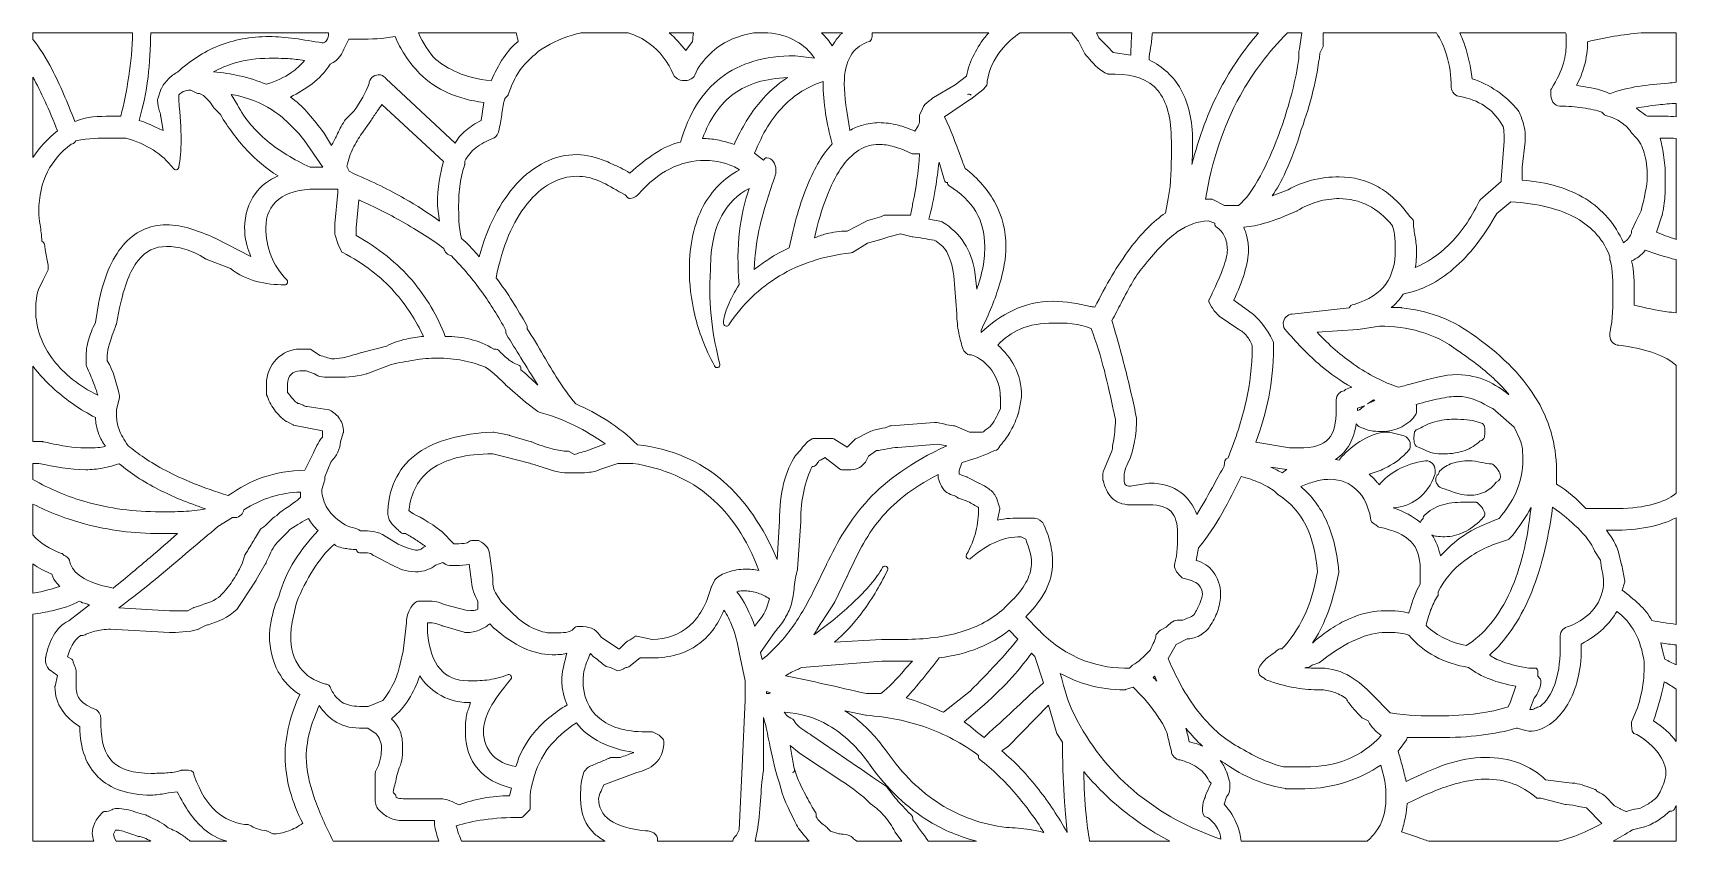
# Model space of a CAD drawing. Header units: millimetres. Extents: x -1200 to 1200, y -590 to 590.
import ezdxf

# ---------------------------------------------------------------- set-up
doc = ezdxf.new("R2010")
doc.units = ezdxf.units.MM
doc.header["$MEASUREMENT"] = 0
doc.layers.add('Layer 1', color=7, linetype='Continuous')

msp = doc.modelspace()

# ---------------------------------------------------------------- linework, layer by layer
at = {"layer": 'Layer 1', "color": 250, "lineweight": 20}
for points, knots in [([(-1200.05, 580.5222), (-1200.05, 580.5222), (-1200.05, 589.9715), (-1200.05, 589.9715), (-1200.05, 589.9715), (-1054.3787, 589.9715), (-1054.3787, 589.9715), (-1054.8393, 567.8765), (-1056.9402, 546.7216), (-1059.9121, 526.9075), (-1063.104, 505.6319), (-1067.2962, 485.908), (-1071.5451, 468.2192), (-1071.5451, 468.2192), (-1086.4985, 468.2192), (-1086.4985, 468.2192), (-1103.814, 468.2192), (-1121.1305, 468.2183), (-1138.7608, 460.4095), (-1149.6646, 489.1543), (-1160.5849, 514.668), (-1172.0102, 536.4259), (-1180.9382, 553.4272), (-1190.2058, 568.2034), (-1200.05, 580.5222)], [0, 0, 0, 0, 0.125, 0.125, 0.125, 0.25, 0.25, 0.25, 0.375, 0.375, 0.375, 0.5, 0.5, 0.5, 0.625, 0.625, 0.625, 0.75, 0.75, 0.75, 0.875, 0.875, 0.875, 1, 1, 1, 1]), ([(-1027.9233, 589.9715), (-1027.9233, 589.9715), (-768.1319, 589.9715), (-768.1319, 589.9715), (-768.1319, 589.9715), (-768.1385, 589.7332), (-768.1385, 589.7332), (-768.1385, 585.5882), (-769.1601, 581.5257), (-771.2026, 578.7339), (-772.6634, 576.737), (-774.7282, 575.4158), (-777.3936, 575.3381), (-804.6219, 579.9748), (-831.8252, 584.6065), (-854.6554, 584.6336), (-854.6554, 584.6336), (-854.8622, 584.6394), (-854.8622, 584.6394), (-882.6391, 584.6394), (-906.9762, 579.8785), (-929.026, 570.9547), (-929.026, 570.9547), (-929.0417, 570.9547), (-929.0417, 570.9547), (-950.898, 562.1086), (-970.4678, 549.1655), (-988.8824, 532.7142), (-993.6694, 530.1817), (-998.4079, 526.5087), (-1002.5398, 522.2698), (-1006.7493, 517.9524), (-1010.3861, 512.9844), (-1012.8578, 507.9768), (-1012.9847, 507.747), (-1013.091, 507.5021), (-1013.1758, 507.2427), (-1013.1758, 507.2427), (-1017.6151, 493.5976), (-1017.6151, 493.5976), (-1017.8269, 493.0891), (-1017.9439, 492.529), (-1017.9439, 491.942), (-1017.9439, 485.93), (-1016.2878, 480.135), (-1014.9168, 475.3361), (-1014.0994, 472.4741), (-1013.4007, 470.0286), (-1013.4007, 468.6542), (-1013.4007, 468.3037), (-1013.3587, 467.9623), (-1013.2805, 467.6362), (-1013.2805, 467.6362), (-1009.9749, 447.2578), (-1009.9749, 447.2578), (-1013.1898, 448.6491), (-1016.4642, 450.222), (-1019.8414, 451.8447), (-1027.4529, 455.5016), (-1035.5734, 459.4034), (-1044.9307, 462.2375), (-1038.7505, 482.2511), (-1034.5559, 503.231), (-1031.8798, 525.1859), (-1029.3569, 545.8904), (-1028.1688, 567.4854), (-1027.9233, 589.9715)], [0, 0, 0, 0, 0.045454545, 0.045454545, 0.045454545, 0.090909091, 0.090909091, 0.090909091, 0.136363636, 0.136363636, 0.136363636, 0.181818182, 0.181818182, 0.181818182, 0.227272727, 0.227272727, 0.227272727, 0.272727273, 0.272727273, 0.272727273, 0.318181818, 0.318181818, 0.318181818, 0.363636364, 0.363636364, 0.363636364, 0.409090909, 0.409090909, 0.409090909, 0.454545455, 0.454545455, 0.454545455, 0.5, 0.5, 0.5, 0.545454545, 0.545454545, 0.545454545, 0.590909091, 0.590909091, 0.590909091, 0.636363636, 0.636363636, 0.636363636, 0.681818182, 0.681818182, 0.681818182, 0.727272727, 0.727272727, 0.727272727, 0.772727273, 0.772727273, 0.772727273, 0.818181818, 0.818181818, 0.818181818, 0.863636364, 0.863636364, 0.863636364, 0.909090909, 0.909090909, 0.909090909, 0.954545455, 0.954545455, 0.954545455, 1, 1, 1, 1]), ([(-744.8, 461.5372), (-744.6369, 461.8084), (-744.4416, 462.0661), (-744.2125, 462.3018), (-744.2125, 462.3018), (-730.874, 475.9983), (-730.874, 475.9983), (-722.1454, 489.4238), (-713.4538, 502.845), (-709.0607, 515.9579), (-708.8498, 519.1772), (-707.2933, 522.2808), (-705.0391, 524.5962), (-702.6052, 527.095), (-699.2816, 528.7642), (-695.8828, 528.7642), (-695.8828, 528.7642), (-695.6925, 528.7591), (-695.6925, 528.7591), (-692.9249, 528.7591), (-691.4979, 528.7388), (-689.5098, 527.7167), (-687.7309, 526.8028), (-686.4481, 525.4883), (-683.8848, 522.8603), (-683.8848, 522.8603), (-683.8825, 522.8578), (-683.8825, 522.8578), (-683.8825, 522.8578), (-683.8469, 522.8206), (-683.8469, 522.8206), (-683.8469, 522.8206), (-583.4287, 428.8112), (-583.4287, 428.8112), (-579.0924, 436.3362), (-573.924, 442.3127), (-567.9267, 447.4386), (-561.2883, 453.1126), (-553.7428, 457.6683), (-545.2309, 462.1117), (-545.2309, 462.1117), (-541.5825, 488.2674), (-541.5825, 488.2674), (-560.7042, 490.7754), (-577.8451, 495.3623), (-593.0003, 502.018), (-609.3965, 509.2195), (-623.4616, 518.8343), (-635.1943, 530.849), (-635.1943, 530.849), (-635.2108, 530.8659), (-635.2108, 530.8659), (-642.6796, 538.5319), (-650.1518, 547.5655), (-656.9096, 557.9609), (-662.1793, 566.0687), (-667.02, 575.0179), (-671.0918, 584.8076), (-688.5862, 580.8517), (-705.8663, 580.8509), (-723.1349, 580.8509), (-723.1349, 580.8509), (-738.773, 580.8509), (-738.773, 580.8509), (-738.773, 580.8509), (-742.0844, 574.0651), (-742.0844, 574.0651), (-742.0844, 574.0651), (-742.1734, 573.8708), (-742.1734, 573.8708), (-742.7542, 572.6805), (-743.3763, 571.3171), (-744.0197, 569.908), (-748.2548, 560.627), (-753.4314, 549.2939), (-765.7993, 544.375), (-772.8282, 532.7961), (-782.006, 523.4804), (-792.81, 515.3193), (-802.0701, 508.3248), (-812.5446, 502.1803), (-823.8934, 496.1699), (-805.5636, 483.3704), (-793.1207, 467.3702), (-778.0733, 448.0189), (-778.0733, 448.0189), (-774.425, 443.3323), (-774.425, 443.3323), (-774.2652, 443.1262), (-774.1267, 442.9091), (-774.0106, 442.6844), (-774.0106, 442.6844), (-763.9488, 425.4872), (-763.9488, 425.4872), (-761.1393, 430.4035), (-758.7408, 435.3182), (-756.344, 440.2313), (-752.8901, 447.3119), (-749.4346, 454.3933), (-744.8, 461.5372)], [0, 0, 0, 0, 0.03030303, 0.03030303, 0.03030303, 0.060606061, 0.060606061, 0.060606061, 0.090909091, 0.090909091, 0.090909091, 0.121212121, 0.121212121, 0.121212121, 0.151515152, 0.151515152, 0.151515152, 0.181818182, 0.181818182, 0.181818182, 0.212121212, 0.212121212, 0.212121212, 0.242424242, 0.242424242, 0.242424242, 0.272727273, 0.272727273, 0.272727273, 0.303030303, 0.303030303, 0.303030303, 0.333333333, 0.333333333, 0.333333333, 0.363636364, 0.363636364, 0.363636364, 0.393939394, 0.393939394, 0.393939394, 0.424242424, 0.424242424, 0.424242424, 0.454545455, 0.454545455, 0.454545455, 0.484848485, 0.484848485, 0.484848485, 0.515151515, 0.515151515, 0.515151515, 0.545454545, 0.545454545, 0.545454545, 0.575757576, 0.575757576, 0.575757576, 0.606060606, 0.606060606, 0.606060606, 0.636363636, 0.636363636, 0.636363636, 0.666666667, 0.666666667, 0.666666667, 0.696969697, 0.696969697, 0.696969697, 0.727272727, 0.727272727, 0.727272727, 0.757575758, 0.757575758, 0.757575758, 0.787878788, 0.787878788, 0.787878788, 0.818181818, 0.818181818, 0.818181818, 0.848484848, 0.848484848, 0.848484848, 0.878787879, 0.878787879, 0.878787879, 0.909090909, 0.909090909, 0.909090909, 0.939393939, 0.939393939, 0.939393939, 0.96969697, 0.96969697, 0.96969697, 1, 1, 1, 1]), ([(-636.8957, 589.9715), (-636.8957, 589.9715), (-494.0248, 589.9715), (-494.0248, 589.9715), (-492.9364, 585.7934), (-492.0424, 581.6457), (-491.3833, 577.5546), (-499.4248, 570.9792), (-506.5576, 562.6931), (-512.7847, 553.4703), (-519.8161, 543.0564), (-525.7096, 531.4327), (-530.4662, 519.7331), (-551.1977, 522.1051), (-566.9372, 526.4935), (-579.6231, 531.9134), (-592.7169, 537.5072), (-602.59, 544.2221), (-611.3574, 550.9521), (-621.9579, 561.8569), (-630.4715, 574.925), (-636.8957, 589.9715)], [0, 0, 0, 0, 0.142857143, 0.142857143, 0.142857143, 0.285714286, 0.285714286, 0.285714286, 0.428571429, 0.428571429, 0.428571429, 0.571428571, 0.571428571, 0.571428571, 0.714285714, 0.714285714, 0.714285714, 0.857142857, 0.857142857, 0.857142857, 1, 1, 1, 1]), ([(-399.693, 589.9715), (-399.693, 589.9715), (-330.7899, 589.9715), (-330.7899, 589.9715), (-319.2327, 586.4717), (-308.8702, 581.3669), (-299.7041, 574.6564), (-284.4805, 563.5109), (-272.4841, 547.884), (-263.7192, 527.7775), (-263.5223, 527.2133), (-263.2051, 526.6828), (-262.7651, 526.2291), (-257.0141, 520.3184), (-250.7812, 520.3118), (-250.7638, 520.3118), (-250.7638, 520.3118), (-250.5735, 520.3168), (-250.5735, 520.3168), (-245.2583, 520.3176), (-239.921, 520.3819), (-234.2301, 526.224), (-233.73, 526.7402), (-233.3856, 527.3552), (-233.2003, 528.0081), (-228.976, 540.8575), (-220.352, 549.7483), (-211.7024, 558.6265), (-211.7024, 558.6265), (-211.5994, 558.7237), (-211.5994, 558.7237), (-211.5994, 558.7237), (-211.5953, 558.7195), (-211.5953, 558.7195), (-211.5953, 558.7195), (-211.5162, 558.8006), (-211.5162, 558.8006), (-211.5162, 558.8006), (-211.4001, 558.9248), (-211.4001, 558.9248), (-202.7069, 567.8063), (-192.9318, 574.4773), (-182.084, 579.4815), (-171.4571, 584.3835), (-159.7762, 587.7143), (-147.0524, 589.9715), (-147.0524, 589.9715), (-126.5359, 589.9715), (-126.5359, 589.9715), (-111.4993, 589.0626), (-97.4721, 584.8397), (-85.5498, 578.0505), (-74.4491, 571.7301), (-65.1717, 563.1949), (-58.6125, 553.0597), (-58.6125, 553.0597), (-86.6283, 556.639), (-86.6283, 556.639), (-86.8351, 556.6719), (-87.0469, 556.6887), (-87.2628, 556.6887), (-131.3056, 556.6887), (-167.3275, 545.9285), (-195.3212, 524.4053), (-222.7587, 503.3088), (-242.3252, 471.979), (-254.0151, 430.4179), (-267.2349, 427.7248), (-279.4232, 421.9156), (-291.5777, 413.9852), (-303.5543, 406.1697), (-315.4451, 396.3225), (-328.2826, 385.3797), (-337.2215, 391.1417), (-345.9732, 395.036), (-353.4008, 398.3398), (-356.633, 399.7775), (-359.5984, 401.0978), (-362.4805, 402.5702), (-362.7507, 402.7079), (-363.0292, 402.8127), (-363.3094, 402.8853), (-377.1842, 407.6268), (-391.0475, 412.3388), (-405.1935, 412.3388), (-405.1935, 412.3388), (-405.1993, 412.3388), (-405.1993, 412.3388), (-438.0532, 412.3388), (-468.498, 396.837), (-493.6376, 369.399), (-517.3344, 343.5347), (-536.3119, 307.0209), (-548.0825, 262.9229), (-549.2632, 264.2939), (-550.4628, 265.719), (-551.6854, 267.1711), (-558.0618, 274.7442), (-565.0636, 283.0616), (-574.1671, 289.6006), (-578.2117, 307.1738), (-578.2117, 324.8457), (-578.2117, 338.2154), (-578.2117, 338.2154), (-578.2117, 338.2686), (-578.2117, 338.2686), (-578.2117, 338.2686), (-578.2175, 338.479), (-578.2175, 338.479), (-578.2067, 352.0894), (-577.0986, 363.4216), (-575.4416, 373.0424), (-573.7963, 382.5963), (-571.6244, 390.4448), (-569.4501, 397.1613), (-569.2433, 397.6648), (-569.1296, 398.2172), (-569.1296, 398.7976), (-569.1296, 398.7976), (-569.1296, 402.4807), (-569.1296, 402.4807), (-564.9597, 410.7329), (-559.7872, 416.9975), (-553.1373, 422.2425), (-546.1594, 427.7476), (-537.4654, 432.208), (-526.5607, 436.6901), (-525.9601, 436.8895), (-525.3957, 437.2333), (-524.9195, 437.7215), (-524.9046, 437.7367), (-519.4866, 443.285), (-519.1784, 449.4786), (-517.1161, 458.0477), (-515.998, 465.5456), (-514.9574, 472.5239), (-513.7949, 480.3251), (-512.7296, 487.4623), (-510.6071, 494.3182), (-510.6071, 494.3182), (-506.7495, 498.2775), (-506.7495, 498.2775), (-506.2296, 498.8131), (-505.8794, 499.4576), (-505.699, 500.1385), (-501.3099, 513.5884), (-495.8317, 524.8032), (-489.2659, 534.3369), (-482.7255, 543.836), (-475.1001, 551.6591), (-466.3954, 558.3604), (-466.3954, 558.3604), (-466.3171, 558.4213), (-466.3171, 558.4213), (-466.3171, 558.4213), (-466.2331, 558.4872), (-466.2331, 558.4872), (-466.2331, 558.4872), (-466.1836, 558.5277), (-466.1836, 558.5277), (-466.1836, 558.5277), (-466.1515, 558.5557), (-466.1515, 558.5557), (-466.1515, 558.5557), (-466.0715, 558.6257), (-466.0715, 558.6257), (-466.0715, 558.6257), (-466.0246, 558.668), (-466.0246, 558.668), (-466.0246, 558.668), (-465.9941, 558.6967), (-465.9941, 558.6967), (-465.9941, 558.6967), (-465.9479, 558.7415), (-465.9479, 558.7415), (-465.9479, 558.7415), (-465.9192, 558.7702), (-465.9192, 558.7702), (-465.9192, 558.7702), (-465.8722, 558.8175), (-465.8722, 558.8175), (-465.8722, 558.8175), (-465.8458, 558.8446), (-465.8458, 558.8446), (-465.8458, 558.8446), (-465.8442, 558.8462), (-465.8442, 558.8462), (-465.8442, 558.8462), (-461.6397, 563.1662), (-461.6397, 563.1662), (-447.5259, 572.7633), (-430.9461, 581.0798), (-411.911, 586.769), (-407.9479, 587.9534), (-403.8744, 589.0254), (-399.693, 589.9715)], [0, 0, 0, 0, 0.015384615, 0.015384615, 0.015384615, 0.030769231, 0.030769231, 0.030769231, 0.046153846, 0.046153846, 0.046153846, 0.061538462, 0.061538462, 0.061538462, 0.076923077, 0.076923077, 0.076923077, 0.092307692, 0.092307692, 0.092307692, 0.107692308, 0.107692308, 0.107692308, 0.123076923, 0.123076923, 0.123076923, 0.138461538, 0.138461538, 0.138461538, 0.153846154, 0.153846154, 0.153846154, 0.169230769, 0.169230769, 0.169230769, 0.184615385, 0.184615385, 0.184615385, 0.2, 0.2, 0.2, 0.215384615, 0.215384615, 0.215384615, 0.230769231, 0.230769231, 0.230769231, 0.246153846, 0.246153846, 0.246153846, 0.261538462, 0.261538462, 0.261538462, 0.276923077, 0.276923077, 0.276923077, 0.292307692, 0.292307692, 0.292307692, 0.307692308, 0.307692308, 0.307692308, 0.323076923, 0.323076923, 0.323076923, 0.338461538, 0.338461538, 0.338461538, 0.353846154, 0.353846154, 0.353846154, 0.369230769, 0.369230769, 0.369230769, 0.384615385, 0.384615385, 0.384615385, 0.4, 0.4, 0.4, 0.415384615, 0.415384615, 0.415384615, 0.430769231, 0.430769231, 0.430769231, 0.446153846, 0.446153846, 0.446153846, 0.461538462, 0.461538462, 0.461538462, 0.476923077, 0.476923077, 0.476923077, 0.492307692, 0.492307692, 0.492307692, 0.507692308, 0.507692308, 0.507692308, 0.523076923, 0.523076923, 0.523076923, 0.538461538, 0.538461538, 0.538461538, 0.553846154, 0.553846154, 0.553846154, 0.569230769, 0.569230769, 0.569230769, 0.584615385, 0.584615385, 0.584615385, 0.6, 0.6, 0.6, 0.615384615, 0.615384615, 0.615384615, 0.630769231, 0.630769231, 0.630769231, 0.646153846, 0.646153846, 0.646153846, 0.661538462, 0.661538462, 0.661538462, 0.676923077, 0.676923077, 0.676923077, 0.692307692, 0.692307692, 0.692307692, 0.707692308, 0.707692308, 0.707692308, 0.723076923, 0.723076923, 0.723076923, 0.738461538, 0.738461538, 0.738461538, 0.753846154, 0.753846154, 0.753846154, 0.769230769, 0.769230769, 0.769230769, 0.784615385, 0.784615385, 0.784615385, 0.8, 0.8, 0.8, 0.815384615, 0.815384615, 0.815384615, 0.830769231, 0.830769231, 0.830769231, 0.846153846, 0.846153846, 0.846153846, 0.861538462, 0.861538462, 0.861538462, 0.876923077, 0.876923077, 0.876923077, 0.892307692, 0.892307692, 0.892307692, 0.907692308, 0.907692308, 0.907692308, 0.923076923, 0.923076923, 0.923076923, 0.938461538, 0.938461538, 0.938461538, 0.953846154, 0.953846154, 0.953846154, 0.969230769, 0.969230769, 0.969230769, 0.984615385, 0.984615385, 0.984615385, 1, 1, 1, 1]), ([(-270.5453, 589.9715), (-270.5453, 589.9715), (-235.3531, 589.9715), (-235.3531, 589.9715), (-235.9183, 585.8433), (-236.346, 581.6085), (-236.6253, 577.2624), (-236.6253, 577.2624), (-246.2751, 564.0786), (-246.2751, 564.0786), (-253.7332, 573.7195), (-261.8234, 582.3781), (-270.5453, 589.9715)], [0, 0, 0, 0, 0.25, 0.25, 0.25, 0.5, 0.5, 0.5, 0.75, 0.75, 0.75, 1, 1, 1, 1]), ([(-48.3299, 589.9715), (-48.3299, 589.9715), (-17.6726, 589.9715), (-17.6726, 589.9715), (-18.7873, 588.9739), (-19.8625, 587.9442), (-20.903, 586.8772), (-25.321, 582.3469), (-29.0739, 577.1762), (-32.6407, 570.8795), (-36.7242, 578.0134), (-42.0738, 584.3936), (-48.3299, 589.9715)], [0, 0, 0, 0, 0.25, 0.25, 0.25, 0.5, 0.5, 0.5, 0.75, 0.75, 0.75, 1, 1, 1, 1]), ([(25.904, 589.9715), (25.904, 589.9715), (196.0245, 589.9715), (196.0245, 589.9715), (194.8512, 588.6664), (193.6977, 587.3367), (192.5656, 585.9826), (178.7073, 569.4046), (168.0341, 549.2398), (163.379, 526.9412), (163.379, 526.9412), (146.7407, 514.1577), (146.7407, 514.1577), (146.7407, 514.1577), (115.0938, 495.6047), (115.0938, 495.6047), (114.7007, 495.3741), (114.3588, 495.0869), (114.0729, 494.7591), (112.7513, 493.4439), (110.942, 492.0518), (109.1343, 490.6613), (104.6175, 487.1869), (100.1008, 483.7108), (99.4638, 479.08), (99.4638, 479.08), (95.4596, 470.8834), (95.4596, 470.8834), (95.0683, 470.2373), (94.8425, 469.4761), (94.8425, 468.6601), (94.8425, 468.6601), (94.8425, 459.3316), (94.8425, 459.3316), (94.8425, 457.6372), (93.3743, 455.1966), (91.345, 451.8252), (90.3464, 450.1654), (89.2373, 448.3239), (88.1069, 446.2652), (79.9336, 450.1908), (71.7743, 453.1989), (63.6306, 455.2871), (54.27, 457.6869), (44.9161, 458.8966), (35.571, 458.9135), (35.571, 458.9135), (35.3709, 458.9185), (35.3709, 458.9185), (27.8558, 458.9185), (19.0431, 457.572), (10.317, 454.8849), (4.3815, 453.0578), (-1.5318, 450.6072), (-6.9912, 447.5349), (-11.138, 473.1862), (-15.008, 498.2209), (-15.008, 515.2129), (-15.008, 533.0284), (-11.8152, 546.2833), (-5.9662, 556.0991), (-0.347, 565.5264), (7.8205, 571.9017), (18.0322, 576.214), (25.8051, 576.6364), (25.8694, 583.0801), (25.8702, 589.5728), (25.8702, 589.5728), (25.904, 589.9715), (25.904, 589.9715)], [0, 0, 0, 0, 0.043478261, 0.043478261, 0.043478261, 0.086956522, 0.086956522, 0.086956522, 0.130434783, 0.130434783, 0.130434783, 0.173913043, 0.173913043, 0.173913043, 0.217391304, 0.217391304, 0.217391304, 0.260869565, 0.260869565, 0.260869565, 0.304347826, 0.304347826, 0.304347826, 0.347826087, 0.347826087, 0.347826087, 0.391304348, 0.391304348, 0.391304348, 0.434782609, 0.434782609, 0.434782609, 0.47826087, 0.47826087, 0.47826087, 0.52173913, 0.52173913, 0.52173913, 0.565217391, 0.565217391, 0.565217391, 0.608695652, 0.608695652, 0.608695652, 0.652173913, 0.652173913, 0.652173913, 0.695652174, 0.695652174, 0.695652174, 0.739130435, 0.739130435, 0.739130435, 0.782608696, 0.782608696, 0.782608696, 0.826086957, 0.826086957, 0.826086957, 0.869565217, 0.869565217, 0.869565217, 0.913043478, 0.913043478, 0.913043478, 0.956521739, 0.956521739, 0.956521739, 1, 1, 1, 1]), ([(241.7679, 589.9715), (241.7679, 589.9715), (317.4412, 589.9715), (317.4412, 589.9715), (320.0744, 586.2521), (323.1995, 582.1197), (327.231, 577.9162), (327.231, 577.9162), (335.911, 560.1226), (335.911, 560.1226), (336.1096, 559.6495), (336.3972, 559.2052), (336.7729, 558.8175), (338.8071, 556.7293), (341.007, 554.1993), (343.2695, 551.5975), (350.6222, 543.1425), (358.6283, 533.9374), (369.8205, 529.9704), (370.3288, 529.7399), (370.8907, 529.6123), (371.4823, 529.6123), (371.4823, 529.6123), (380.5694, 529.6123), (380.5694, 529.6123), (408.8415, 529.6123), (429.3926, 521.942), (442.7542, 506.0559), (456.236, 490.0261), (462.7228, 465.3918), (462.7492, 431.6081), (462.7492, 431.6081), (462.7442, 431.4079), (462.7442, 431.4079), (462.7442, 431.4079), (462.7442, 417.4208), (462.7442, 417.4208), (462.7442, 417.4208), (462.7442, 417.3328), (462.7442, 417.3328), (462.7442, 394.2994), (462.7433, 371.249), (458.2802, 348.4004), (458.2802, 348.4004), (454.0905, 326.8764), (454.0905, 326.8764), (436.4981, 315.2394), (418.9832, 297.3343), (402.0268, 274.6589), (384.2944, 250.9445), (367.1171, 221.926), (351.0646, 189.3512), (347.7681, 190.032), (346.0651, 190.3918), (344.4667, 190.7298), (325.846, 194.6671), (309.5949, 198.1019), (289.936, 198.1254), (289.936, 198.1254), (289.7318, 198.1314), (289.7318, 198.1314), (269.1345, 198.1314), (249.6438, 193.5309), (231.2653, 184.8952), (214.8643, 177.1894), (199.3902, 166.2796), (184.838, 152.5712), (184.838, 152.5712), (184.838, 155.6933), (184.838, 155.6933), (196.4101, 179.5082), (205.6166, 202.1177), (211.8537, 222.9025), (217.8914, 243.0217), (221.1772, 261.4767), (221.1772, 277.7295), (221.1772, 277.7295), (221.1714, 277.9458), (221.1714, 277.9458), (221.1377, 301.1009), (215.6528, 322.0395), (205.7665, 340.7538), (195.4032, 360.3712), (180.2117, 377.4966), (161.4122, 392.1292), (159.0674, 398.1725), (156.6936, 404.5849), (154.2384, 411.2246), (147.7351, 428.8028), (140.6428, 447.9708), (131.5055, 467.2097), (131.5055, 467.2097), (169.3672, 493.0739), (169.3672, 493.0739), (169.504, 493.1668), (169.6342, 493.2665), (169.7562, 493.3729), (169.7562, 493.3729), (187.4359, 506.9834), (187.4359, 506.9834), (187.7012, 507.1515), (187.9508, 507.3534), (188.1807, 507.5891), (188.1807, 507.5891), (188.198, 507.6068), (188.198, 507.6068), (188.198, 507.6068), (188.1898, 507.6153), (188.1898, 507.6153), (193.8534, 513.4077), (193.925, 513.4862), (193.9259, 519.6562), (196.0236, 536.2706), (203.8509, 551.9607), (214.7135, 565.3253), (222.5095, 574.9173), (231.8536, 583.2998), (241.7679, 589.9715)], [0, 0, 0, 0, 0.025641026, 0.025641026, 0.025641026, 0.051282051, 0.051282051, 0.051282051, 0.076923077, 0.076923077, 0.076923077, 0.102564103, 0.102564103, 0.102564103, 0.128205128, 0.128205128, 0.128205128, 0.153846154, 0.153846154, 0.153846154, 0.179487179, 0.179487179, 0.179487179, 0.205128205, 0.205128205, 0.205128205, 0.230769231, 0.230769231, 0.230769231, 0.256410256, 0.256410256, 0.256410256, 0.282051282, 0.282051282, 0.282051282, 0.307692308, 0.307692308, 0.307692308, 0.333333333, 0.333333333, 0.333333333, 0.358974359, 0.358974359, 0.358974359, 0.384615385, 0.384615385, 0.384615385, 0.41025641, 0.41025641, 0.41025641, 0.435897436, 0.435897436, 0.435897436, 0.461538462, 0.461538462, 0.461538462, 0.487179487, 0.487179487, 0.487179487, 0.512820513, 0.512820513, 0.512820513, 0.538461538, 0.538461538, 0.538461538, 0.564102564, 0.564102564, 0.564102564, 0.58974359, 0.58974359, 0.58974359, 0.615384615, 0.615384615, 0.615384615, 0.641025641, 0.641025641, 0.641025641, 0.666666667, 0.666666667, 0.666666667, 0.692307692, 0.692307692, 0.692307692, 0.717948718, 0.717948718, 0.717948718, 0.743589744, 0.743589744, 0.743589744, 0.769230769, 0.769230769, 0.769230769, 0.794871795, 0.794871795, 0.794871795, 0.820512821, 0.820512821, 0.820512821, 0.846153846, 0.846153846, 0.846153846, 0.871794872, 0.871794872, 0.871794872, 0.897435897, 0.897435897, 0.897435897, 0.923076923, 0.923076923, 0.923076923, 0.948717949, 0.948717949, 0.948717949, 0.974358974, 0.974358974, 0.974358974, 1, 1, 1, 1]), ([(353.2448, 589.9715), (353.2448, 589.9715), (405.0482, 589.9715), (405.0482, 589.9715), (403.8765, 579.049), (403.7249, 568.1873), (403.7052, 557.3274), (403.7052, 557.3274), (377.9534, 561.105), (377.9534, 561.105), (377.9534, 561.105), (369.2866, 569.9993), (369.2866, 569.9993), (369.2866, 569.9993), (356.6863, 582.9154), (356.6863, 582.9154), (356.6863, 582.9154), (353.2448, 589.9715), (353.2448, 589.9715)], [0, 0, 0, 0, 0.166666667, 0.166666667, 0.166666667, 0.333333333, 0.333333333, 0.333333333, 0.5, 0.5, 0.5, 0.666666667, 0.666666667, 0.666666667, 0.833333333, 0.833333333, 0.833333333, 1, 1, 1, 1]), ([(435.2532, 589.9715), (435.2532, 589.9715), (590.0412, 589.9715), (590.0412, 589.9715), (568.5171, 565.5543), (550.1041, 538.5243), (534.6901, 509.2431), (516.6494, 474.9737), (502.7144, 437.6243), (492.6905, 397.778), (493.2747, 405.5665), (493.6917, 413.6329), (493.6917, 422.0795), (493.6917, 422.0795), (493.6917, 431.4079), (493.6917, 431.4079), (493.6917, 462.4166), (487.8212, 487.562), (476.6677, 507.4261), (465.876, 526.643), (450.2008, 540.8169), (430.1622, 550.4849), (430.3986, 556.3044), (431.3577, 562.188), (432.315, 568.0733), (433.4307, 574.9258), (434.5471, 581.7835), (434.6476, 588.7288), (434.6476, 588.7288), (435.2532, 589.9715), (435.2532, 589.9715)], [0, 0, 0, 0, 0.1, 0.1, 0.1, 0.2, 0.2, 0.2, 0.3, 0.3, 0.3, 0.4, 0.4, 0.4, 0.5, 0.5, 0.5, 0.6, 0.6, 0.6, 0.7, 0.7, 0.7, 0.8, 0.8, 0.8, 0.9, 0.9, 0.9, 1, 1, 1, 1]), ([(632.2912, 589.9715), (632.2912, 589.9715), (653.05, 589.9715), (653.05, 589.9715), (652.0803, 581.5351), (650.9918, 572.623), (649.0968, 562.8545), (649.0103, 562.5141), (648.9641, 562.1559), (648.9641, 561.7876), (648.9641, 561.7876), (648.9641, 552.7185), (648.9641, 552.7185), (646.7174, 536.6667), (643.3665, 520.6462), (639.4651, 505.2136), (635.5407, 489.6891), (631.0718, 474.7768), (626.6038, 461.0135), (626.5675, 460.9274), (626.5336, 460.8404), (626.5024, 460.7508), (615.2047, 428.3306), (603.9433, 401.7618), (592.7223, 381.0555), (582.0031, 361.2751), (571.3654, 346.8664), (560.8134, 337.8344), (560.8134, 337.8344), (540.5037, 337.8344), (540.5037, 337.8344), (540.5037, 337.8344), (523.3446, 346.6223), (523.3446, 346.6223), (522.758, 346.9517), (522.0841, 347.1401), (521.3681, 347.1401), (521.3681, 347.1401), (516.8299, 347.1401), (516.8299, 347.1401), (516.8299, 347.1401), (512.5875, 347.1401), (512.5875, 347.1401), (521.7709, 402.8853), (538.4018, 453.1794), (563.0001, 498.0165), (581.5095, 531.7563), (604.5349, 562.4076), (632.2912, 589.9715)], [0, 0, 0, 0, 0.0625, 0.0625, 0.0625, 0.125, 0.125, 0.125, 0.1875, 0.1875, 0.1875, 0.25, 0.25, 0.25, 0.3125, 0.3125, 0.3125, 0.375, 0.375, 0.375, 0.4375, 0.4375, 0.4375, 0.5, 0.5, 0.5, 0.5625, 0.5625, 0.5625, 0.625, 0.625, 0.625, 0.6875, 0.6875, 0.6875, 0.75, 0.75, 0.75, 0.8125, 0.8125, 0.8125, 0.875, 0.875, 0.875, 0.9375, 0.9375, 0.9375, 1, 1, 1, 1]), ([(684.4555, 589.9715), (684.4555, 589.9715), (849.8194, 589.9715), (849.8194, 589.9715), (856.1027, 580.4606), (861.0298, 569.6318), (864.5965, 558.0522), (869.2171, 543.0496), (871.5282, 526.8188), (871.529, 510.5761), (871.529, 510.5761), (871.529, 510.5702), (871.529, 510.5702), (871.529, 510.5702), (871.529, 510.5676), (871.529, 510.5676), (871.5314, 507.0814), (873.1481, 503.6813), (875.572, 501.1911), (877.9284, 498.7718), (881.1187, 497.1313), (884.4053, 497.029), (897.5913, 494.7313), (909.6437, 490.1705), (919.9954, 483.3459), (929.9748, 476.7679), (938.3905, 468.0747), (944.733, 457.2704), (944.8846, 456.9935), (945.0708, 456.729), (945.2891, 456.4858), (945.2891, 456.4858), (945.346, 456.4223), (945.346, 456.4223), (945.346, 456.4223), (945.3584, 456.4096), (945.3584, 456.4096), (945.3584, 456.4096), (945.4201, 456.3446), (945.4201, 456.3446), (945.4201, 456.3446), (945.43, 456.3354), (945.43, 456.3354), (946.9469, 454.7785), (947.7519, 452.0863), (948.2083, 448.3534), (948.7397, 444.0089), (948.7471, 438.3762), (948.7471, 431.6326), (948.7471, 431.6326), (944.2238, 376.0015), (944.2238, 376.0015), (944.2073, 375.846), (944.1975, 375.6872), (944.1975, 375.5268), (944.1975, 375.5268), (944.1975, 372.7965), (944.1975, 372.7965), (944.1975, 372.7965), (913.8441, 346.1171), (913.8441, 346.1171), (913.3514, 345.6845), (912.9831, 345.1591), (912.7434, 344.5872), (899.7311, 317.9501), (884.6499, 296.7328), (868.0092, 280.4141), (852.8359, 265.534), (836.3459, 254.7095), (818.9313, 247.5419), (819.4768, 249.8084), (819.8566, 252.1331), (820.1203, 254.565), (820.7201, 260.1006), (820.7209, 265.9987), (820.7209, 273.0708), (820.7209, 280.3499), (819.5526, 287.5285), (818.386, 294.7071), (817.2827, 301.4954), (816.177, 308.288), (816.177, 314.9817), (816.177, 316.2607), (815.6217, 317.4078), (814.7451, 318.1824), (814.7451, 318.1824), (810.5982, 322.4238), (810.5982, 322.4238), (796.6706, 341.4127), (781.5458, 355.688), (764.6422, 365.2488), (747.6159, 374.8796), (728.865, 379.7098), (707.8113, 379.7437), (707.8113, 379.7437), (707.5881, 379.7504), (707.5881, 379.7504), (695.0207, 379.7504), (681.0733, 378.349), (667.2066, 374.7943), (655.5111, 371.7972), (643.8649, 367.2534), (633.1432, 360.7142), (633.1432, 360.7142), (610.042, 351.8225), (610.042, 351.8225), (616.7479, 361.9611), (623.35, 373.8668), (629.6225, 387.3117), (638.0002, 405.27), (645.8036, 425.9585), (652.4947, 448.8206), (652.4947, 448.8206), (652.5053, 448.8603), (652.5053, 448.8603), (666.1009, 486.1098), (675.1995, 523.3409), (679.8004, 560.5475), (679.8004, 560.5475), (683.9521, 569.0862), (683.9521, 569.0862), (684.2734, 569.6868), (684.4555, 570.3769), (684.4555, 571.1102), (684.4555, 571.1102), (684.4555, 589.9715), (684.4555, 589.9715)], [0, 0, 0, 0, 0.023809524, 0.023809524, 0.023809524, 0.047619048, 0.047619048, 0.047619048, 0.071428571, 0.071428571, 0.071428571, 0.095238095, 0.095238095, 0.095238095, 0.119047619, 0.119047619, 0.119047619, 0.142857143, 0.142857143, 0.142857143, 0.166666667, 0.166666667, 0.166666667, 0.19047619, 0.19047619, 0.19047619, 0.214285714, 0.214285714, 0.214285714, 0.238095238, 0.238095238, 0.238095238, 0.261904762, 0.261904762, 0.261904762, 0.285714286, 0.285714286, 0.285714286, 0.30952381, 0.30952381, 0.30952381, 0.333333333, 0.333333333, 0.333333333, 0.357142857, 0.357142857, 0.357142857, 0.380952381, 0.380952381, 0.380952381, 0.404761905, 0.404761905, 0.404761905, 0.428571429, 0.428571429, 0.428571429, 0.452380952, 0.452380952, 0.452380952, 0.476190476, 0.476190476, 0.476190476, 0.5, 0.5, 0.5, 0.523809524, 0.523809524, 0.523809524, 0.547619048, 0.547619048, 0.547619048, 0.571428571, 0.571428571, 0.571428571, 0.595238095, 0.595238095, 0.595238095, 0.619047619, 0.619047619, 0.619047619, 0.642857143, 0.642857143, 0.642857143, 0.666666667, 0.666666667, 0.666666667, 0.69047619, 0.69047619, 0.69047619, 0.714285714, 0.714285714, 0.714285714, 0.738095238, 0.738095238, 0.738095238, 0.761904762, 0.761904762, 0.761904762, 0.785714286, 0.785714286, 0.785714286, 0.80952381, 0.80952381, 0.80952381, 0.833333333, 0.833333333, 0.833333333, 0.857142857, 0.857142857, 0.857142857, 0.880952381, 0.880952381, 0.880952381, 0.904761905, 0.904761905, 0.904761905, 0.928571429, 0.928571429, 0.928571429, 0.952380952, 0.952380952, 0.952380952, 0.976190476, 0.976190476, 0.976190476, 1, 1, 1, 1]), ([(884.0379, 589.9715), (884.0379, 589.9715), (1038.3695, 589.9715), (1038.3695, 589.9715), (1038.7385, 589.3489), (1039.1365, 588.7449), (1039.5798, 588.1637), (1039.5798, 588.1637), (1039.5798, 575.752), (1039.5798, 575.752), (1039.5798, 566.7927), (1038.4873, 556.7124), (1035.213, 545.5238), (1031.9321, 534.3124), (1026.4679, 521.975), (1017.7433, 508.5116), (1017.1947, 507.7935), (1016.8658, 506.8897), (1016.8658, 505.9064), (1016.8658, 505.9064), (1016.8658, 501.2477), (1016.8658, 501.2477), (1016.8658, 496.0373), (1018.129, 491.915), (1020.0643, 488.9414), (1022.6168, 485.0227), (1026.3163, 483.0596), (1030.0783, 483.0596), (1042.1982, 483.0596), (1053.3731, 482.1277), (1063.2001, 480.6875), (1074.66, 479.0073), (1084.2826, 476.6497), (1091.4433, 474.2733), (1091.4433, 474.2733), (1095.1534, 470.4872), (1095.1534, 470.4872), (1095.6816, 469.8875), (1096.3835, 469.4365), (1097.2058, 469.2261), (1105.8356, 467.0137), (1113.3532, 463.715), (1119.7533, 459.3401), (1126.0251, 455.0521), (1131.271, 449.7067), (1135.4853, 443.3121), (1135.6666, 442.9783), (1135.8964, 442.6641), (1136.1733, 442.3802), (1136.1733, 442.3802), (1140.7173, 437.7215), (1140.7173, 437.7215), (1146.53, 431.7619), (1150.5714, 423.8847), (1153.245, 414.9743), (1156.4081, 404.4346), (1157.667, 392.4224), (1157.6802, 380.3518), (1157.6802, 380.3518), (1157.6753, 380.1635), (1157.6753, 380.1635), (1157.6753, 366.7996), (1153.2647, 348.6218), (1148.8214, 330.4007), (1148.8214, 330.4007), (1141.0739, 314.5306), (1141.0739, 314.5306), (1141.0739, 314.5306), (1135.496, 303.0759), (1135.496, 303.0759), (1135.1599, 302.4635), (1134.9671, 301.7573), (1134.9671, 301.0054), (1134.9671, 301.0054), (1134.9671, 297.335), (1134.9671, 297.335), (1133.0457, 293.5422), (1131.1185, 290.6532), (1128.7843, 288.2592), (1127.1308, 286.5629), (1125.2167, 285.072), (1122.8958, 283.6385), (1111.0115, 310.638), (1092.6644, 332.1113), (1067.8535, 347.527), (1043.2462, 362.8159), (1012.3425, 372.086), (975.1507, 374.8112), (975.1507, 374.8112), (975.1507, 393.9015), (975.1507, 393.9015), (975.1507, 393.9015), (979.6501, 430.7557), (979.6501, 430.7557), (979.6822, 430.9686), (979.6995, 431.1858), (979.6995, 431.4079), (979.6995, 431.4079), (979.6995, 440.7085), (979.6995, 440.7085), (979.6995, 445.4467), (978.6539, 451.1782), (977.0506, 456.9292), (975.256, 463.3645), (972.7118, 469.9543), (970.1568, 475.1942), (969.992, 475.532), (969.7893, 475.8362), (969.5562, 476.1056), (960.2104, 488.0435), (949.7103, 497.6018), (938.0625, 505.364), (927.0993, 512.6702), (915.1129, 518.3866), (902.1098, 523.0056), (899.8127, 540.8), (896.4263, 556.5553), (891.4482, 571.3053), (889.2879, 577.705), (886.831, 583.8995), (884.0379, 589.9715)], [0, 0, 0, 0, 0.025, 0.025, 0.025, 0.05, 0.05, 0.05, 0.075, 0.075, 0.075, 0.1, 0.1, 0.1, 0.125, 0.125, 0.125, 0.15, 0.15, 0.15, 0.175, 0.175, 0.175, 0.2, 0.2, 0.2, 0.225, 0.225, 0.225, 0.25, 0.25, 0.25, 0.275, 0.275, 0.275, 0.3, 0.3, 0.3, 0.325, 0.325, 0.325, 0.35, 0.35, 0.35, 0.375, 0.375, 0.375, 0.4, 0.4, 0.4, 0.425, 0.425, 0.425, 0.45, 0.45, 0.45, 0.475, 0.475, 0.475, 0.5, 0.5, 0.5, 0.525, 0.525, 0.525, 0.55, 0.55, 0.55, 0.575, 0.575, 0.575, 0.6, 0.6, 0.6, 0.625, 0.625, 0.625, 0.65, 0.65, 0.65, 0.675, 0.675, 0.675, 0.7, 0.7, 0.7, 0.725, 0.725, 0.725, 0.75, 0.75, 0.75, 0.775, 0.775, 0.775, 0.8, 0.8, 0.8, 0.825, 0.825, 0.825, 0.85, 0.85, 0.85, 0.875, 0.875, 0.875, 0.9, 0.9, 0.9, 0.925, 0.925, 0.925, 0.95, 0.95, 0.95, 0.975, 0.975, 0.975, 1, 1, 1, 1]), ([(1148.6533, 589.9715), (1148.6533, 589.9715), (1199.95, 589.9715), (1199.95, 589.9715), (1199.95, 589.9715), (1199.95, 517.7792), (1199.95, 517.7792), (1196.0083, 517.4092), (1192.0708, 517.0578), (1188.167, 516.7089), (1158.5255, 514.0582), (1130.8837, 511.5839), (1102.9741, 501.153), (1090.8534, 507.0341), (1078.9765, 509.0666), (1067.1038, 511.0981), (1062.9232, 511.8136), (1058.741, 512.5292), (1054.5694, 513.4186), (1059.5789, 522.8206), (1063.1984, 532.1659), (1065.7064, 541.1641), (1069.1669, 553.5843), (1070.5321, 565.3685), (1070.5321, 575.752), (1070.5321, 575.752), (1070.5321, 577.0935), (1070.5321, 577.0935), (1096.3292, 583.2803), (1122.3701, 587.5353), (1148.6533, 589.9715)], [0, 0, 0, 0, 0.1, 0.1, 0.1, 0.2, 0.2, 0.2, 0.3, 0.3, 0.3, 0.4, 0.4, 0.4, 0.5, 0.5, 0.5, 0.6, 0.6, 0.6, 0.7, 0.7, 0.7, 0.8, 0.8, 0.8, 0.9, 0.9, 0.9, 1, 1, 1, 1]), ([(-803.3019, 549.5862), (-811.8567, 551.0602), (-819.7508, 551.8813), (-827.2748, 552.3358), (-836.5867, 552.8992), (-845.6154, 552.9051), (-854.6447, 552.9051), (-854.6447, 552.9051), (-854.8565, 552.8992), (-854.8565, 552.8992), (-872.6483, 552.8992), (-889.3055, 550.6286), (-904.8274, 546.0856), (-915.8499, 542.8595), (-926.3112, 538.4854), (-936.209, 532.9642), (-922.9694, 532.1135), (-910.4244, 530.1233), (-898.8202, 527.4794), (-883.8372, 524.0657), (-870.4583, 519.5599), (-859.2018, 515.0202), (-844.3547, 519.4796), (-832.6426, 524.984), (-823.0563, 531.534), (-815.2835, 536.8449), (-808.8782, 542.8637), (-803.3019, 549.5862)], [0, 0, 0, 0, 0.111111111, 0.111111111, 0.111111111, 0.222222222, 0.222222222, 0.222222222, 0.333333333, 0.333333333, 0.333333333, 0.444444444, 0.444444444, 0.444444444, 0.555555556, 0.555555556, 0.555555556, 0.666666667, 0.666666667, 0.666666667, 0.777777778, 0.777777778, 0.777777778, 0.888888889, 0.888888889, 0.888888889, 1, 1, 1, 1]), ([(-1200.05, 407.8971), (-1200.05, 407.8971), (-1200.05, 525.3033), (-1200.05, 525.3033), (-1188.3404, 504.2474), (-1176.2468, 478.1973), (-1164.1294, 446.7797), (-1178.4434, 435.4111), (-1190.6012, 422.5458), (-1200.05, 407.8971)], [0, 0, 0, 0, 0.333333333, 0.333333333, 0.333333333, 0.666666667, 0.666666667, 0.666666667, 1, 1, 1, 1]), ([(-934.5431, 290.676), (-934.5431, 290.676), (-881.7798, 263.6317), (-881.7798, 263.6317), (-883.9929, 268.8699), (-885.7989, 273.8724), (-887.1996, 278.8978), (-889.5585, 287.3637), (-890.7482, 295.817), (-890.7663, 305.4403), (-890.7663, 305.4403), (-890.7721, 305.6642), (-890.7721, 305.6642), (-890.7721, 324.8254), (-885.0268, 341.6864), (-875.2255, 355.0815), (-866.7737, 366.6342), (-855.3244, 375.5706), (-841.962, 381.1493), (-859.3642, 392.016), (-874.236, 404.6229), (-887.3421, 418.5772), (-902.2238, 434.4237), (-914.8093, 451.9799), (-926.2297, 470.685), (-926.2297, 470.685), (-934.9658, 479.6375), (-934.9658, 479.6375), (-935.1973, 479.8731), (-935.3958, 480.1308), (-935.5606, 480.4029), (-943.8798, 493.1702), (-951.8999, 501.6827), (-959.3152, 501.6827), (-960.111, 501.6827), (-960.8534, 501.9141), (-961.4837, 502.3154), (-961.4837, 502.3154), (-969.3274, 506.3439), (-969.3274, 506.3439), (-979.376, 506.1615), (-983.4965, 502.9819), (-986.9965, 499.4973), (-986.9965, 499.4973), (-986.9965, 492.0239), (-986.9965, 492.0239), (-984.7357, 468.7801), (-983.6053, 450.1164), (-983.6044, 434.3071), (-983.6036, 418.2477), (-984.7604, 405.1788), (-987.0714, 393.3245), (-987.5155, 391.0379), (-989.6858, 389.5528), (-991.9162, 390.0081), (-993.0276, 390.2354), (-993.9447, 390.901), (-994.5305, 391.7956), (-1003.2534, 402.9123), (-1013.0654, 411.8294), (-1024.4966, 419.0849), (-1035.9227, 426.3369), (-1049.0322, 431.9596), (-1064.3473, 436.4848), (-1064.3473, 436.4848), (-1086.4985, 436.4848), (-1086.4985, 436.4848), (-1103.6897, 436.4848), (-1116.771, 436.4831), (-1137.4729, 432.4461), (-1138.8011, 428.8559), (-1142.0656, 427.713), (-1144.0108, 427.349), (-1158.9708, 416.217), (-1170.7413, 402.936), (-1178.792, 386.9772), (-1187.004, 370.699), (-1191.3864, 351.5454), (-1191.3864, 328.946), (-1191.3864, 328.946), (-1191.3914, 328.7442), (-1191.3914, 328.7442), (-1191.3708, 322.5514), (-1190.4315, 316.3341), (-1189.4263, 309.6784), (-1188.3214, 302.3612), (-1187.1391, 294.5372), (-1186.8903, 285.725), (-1184.9829, 284.7492), (-1183.8104, 283.0108), (-1183.0895, 280.8044), (-1182.3348, 278.4932), (-1182.2961, 275.9801), (-1182.2937, 273.456), (-1182.2937, 273.456), (-1177.8642, 250.7012), (-1177.8642, 250.7012), (-1177.8642, 250.7012), (-1177.8461, 250.6091), (-1177.8461, 250.6091), (-1177.8461, 250.6091), (-1177.8264, 250.5018), (-1177.8264, 250.5018), (-1177.8264, 250.5018), (-1177.8139, 250.4267), (-1177.8139, 250.4267), (-1177.8139, 250.4267), (-1177.8098, 250.3945), (-1177.8098, 250.3945), (-1177.8098, 250.3945), (-1177.7851, 250.1817), (-1177.7851, 250.1817), (-1177.7851, 250.1817), (-1177.7785, 250.1091), (-1177.7785, 250.1091), (-1177.7785, 250.1091), (-1177.7761, 250.0753), (-1177.7761, 250.0753), (-1177.7761, 250.0753), (-1177.772, 250.0009), (-1177.772, 250.0009), (-1177.772, 250.0009), (-1177.7702, 249.9688), (-1177.7702, 249.9688), (-1177.7702, 249.9688), (-1177.7678, 249.8929), (-1177.7678, 249.8929), (-1177.7678, 249.8929), (-1177.767, 249.8632), (-1177.767, 249.8632), (-1177.767, 249.8632), (-1177.7661, 249.7838), (-1177.7661, 249.7838), (-1177.7661, 249.7838), (-1177.7661, 249.7576), (-1177.7661, 249.7576), (-1177.7661, 249.7576), (-1177.7661, 245.125), (-1177.7661, 245.125), (-1177.7661, 244.3902), (-1177.9491, 243.7009), (-1178.2713, 243.0986), (-1178.2713, 243.0986), (-1185.0068, 229.2761), (-1185.0068, 229.2761), (-1185.0068, 229.2761), (-1185.0225, 229.2761), (-1185.0225, 229.2761), (-1185.0225, 229.2761), (-1191.7276, 215.5321), (-1191.7276, 215.5321), (-1195.9238, 202.4437), (-1195.9255, 193.5309), (-1195.9255, 184.6105), (-1195.9255, 184.6105), (-1195.9255, 184.58), (-1195.9255, 184.58), (-1195.9255, 184.58), (-1195.9296, 184.4094), (-1195.9296, 184.4094), (-1195.8884, 159.3519), (-1186.7865, 134.2522), (-1169.775, 112.0558), (-1154.4046, 92), (-1132.6012, 74.317), (-1105.1966, 61.1442), (-1107.0743, 66.8994), (-1109.018, 72.7171), (-1111.3323, 78.8888), (-1114.09, 86.2414), (-1117.4022, 94.1726), (-1121.8126, 103.2418), (-1122.1942, 103.8821), (-1122.4141, 104.6339), (-1122.4141, 105.4389), (-1122.4141, 105.4389), (-1122.4141, 114.7395), (-1122.4141, 114.7395), (-1122.4141, 124.4566), (-1121.2228, 132.9732), (-1118.8433, 141.5034), (-1116.5536, 149.7117), (-1113.1433, 157.9201), (-1108.6175, 167.2519), (-1108.6175, 167.2519), (-1104.2301, 194.3038), (-1104.2301, 194.3038), (-1104.217, 194.4466), (-1104.1972, 194.5894), (-1104.1692, 194.733), (-1097.076, 231.0796), (-1085.0706, 260.1082), (-1068.1555, 279.9267), (-1051.6481, 299.2636), (-1030.5854, 309.8186), (-1004.9688, 309.8812), (-1004.9688, 309.8812), (-1004.7479, 309.8879), (-1004.7479, 309.8879), (-992.9493, 309.8879), (-981.2076, 307.4888), (-969.4988, 303.8885), (-958.0199, 300.36), (-946.5493, 295.654), (-935.0835, 290.9463), (-934.894, 290.8686), (-934.7144, 290.7782), (-934.5431, 290.676)], [0, 0, 0, 0, 0.014492754, 0.014492754, 0.014492754, 0.028985507, 0.028985507, 0.028985507, 0.043478261, 0.043478261, 0.043478261, 0.057971014, 0.057971014, 0.057971014, 0.072463768, 0.072463768, 0.072463768, 0.086956522, 0.086956522, 0.086956522, 0.101449275, 0.101449275, 0.101449275, 0.115942029, 0.115942029, 0.115942029, 0.130434783, 0.130434783, 0.130434783, 0.144927536, 0.144927536, 0.144927536, 0.15942029, 0.15942029, 0.15942029, 0.173913043, 0.173913043, 0.173913043, 0.188405797, 0.188405797, 0.188405797, 0.202898551, 0.202898551, 0.202898551, 0.217391304, 0.217391304, 0.217391304, 0.231884058, 0.231884058, 0.231884058, 0.246376812, 0.246376812, 0.246376812, 0.260869565, 0.260869565, 0.260869565, 0.275362319, 0.275362319, 0.275362319, 0.289855072, 0.289855072, 0.289855072, 0.304347826, 0.304347826, 0.304347826, 0.31884058, 0.31884058, 0.31884058, 0.333333333, 0.333333333, 0.333333333, 0.347826087, 0.347826087, 0.347826087, 0.362318841, 0.362318841, 0.362318841, 0.376811594, 0.376811594, 0.376811594, 0.391304348, 0.391304348, 0.391304348, 0.405797101, 0.405797101, 0.405797101, 0.420289855, 0.420289855, 0.420289855, 0.434782609, 0.434782609, 0.434782609, 0.449275362, 0.449275362, 0.449275362, 0.463768116, 0.463768116, 0.463768116, 0.47826087, 0.47826087, 0.47826087, 0.492753623, 0.492753623, 0.492753623, 0.507246377, 0.507246377, 0.507246377, 0.52173913, 0.52173913, 0.52173913, 0.536231884, 0.536231884, 0.536231884, 0.550724638, 0.550724638, 0.550724638, 0.565217391, 0.565217391, 0.565217391, 0.579710145, 0.579710145, 0.579710145, 0.594202899, 0.594202899, 0.594202899, 0.608695652, 0.608695652, 0.608695652, 0.623188406, 0.623188406, 0.623188406, 0.637681159, 0.637681159, 0.637681159, 0.652173913, 0.652173913, 0.652173913, 0.666666667, 0.666666667, 0.666666667, 0.68115942, 0.68115942, 0.68115942, 0.695652174, 0.695652174, 0.695652174, 0.710144928, 0.710144928, 0.710144928, 0.724637681, 0.724637681, 0.724637681, 0.739130435, 0.739130435, 0.739130435, 0.753623188, 0.753623188, 0.753623188, 0.768115942, 0.768115942, 0.768115942, 0.782608696, 0.782608696, 0.782608696, 0.797101449, 0.797101449, 0.797101449, 0.811594203, 0.811594203, 0.811594203, 0.826086957, 0.826086957, 0.826086957, 0.84057971, 0.84057971, 0.84057971, 0.855072464, 0.855072464, 0.855072464, 0.869565217, 0.869565217, 0.869565217, 0.884057971, 0.884057971, 0.884057971, 0.898550725, 0.898550725, 0.898550725, 0.913043478, 0.913043478, 0.913043478, 0.927536232, 0.927536232, 0.927536232, 0.942028986, 0.942028986, 0.942028986, 0.956521739, 0.956521739, 0.956521739, 0.971014493, 0.971014493, 0.971014493, 0.985507246, 0.985507246, 0.985507246, 1, 1, 1, 1]), ([(-175.762, 427.2425), (-164.6556, 451.6749), (-152.4228, 471.8735), (-138.0552, 488.873), (-126.2615, 502.8281), (-113.0524, 514.5979), (-97.8766, 524.7517), (-130.4545, 523.3815), (-155.8659, 515.5618), (-175.7456, 501.2957), (-196.3717, 486.4926), (-211.2336, 464.5969), (-222.1424, 435.6316), (-222.1424, 435.6316), (-218.9794, 435.6316), (-218.9794, 435.6316), (-218.9794, 435.6316), (-218.7577, 435.6248), (-218.7577, 435.6248), (-212.3666, 435.602), (-205.097, 434.6256), (-197.7724, 433.1227), (-190.2655, 431.5829), (-182.6064, 429.4591), (-175.762, 427.2425)], [0, 0, 0, 0, 0.125, 0.125, 0.125, 0.25, 0.25, 0.25, 0.375, 0.375, 0.375, 0.5, 0.5, 0.5, 0.625, 0.625, 0.625, 0.75, 0.75, 0.75, 0.875, 0.875, 0.875, 1, 1, 1, 1]), ([(-32.8212, 427.9529), (-36.9276, 443.0484), (-40.0783, 458.176), (-42.2674, 472.3922), (-44.726, 488.3568), (-45.9553, 503.0647), (-45.9553, 515.2129), (-45.9553, 515.2129), (-45.9553, 518.9179), (-45.9553, 518.9179), (-68.02, 511.8686), (-87.2529, 499.9408), (-103.6457, 483.1355), (-120.8319, 465.5177), (-134.9152, 442.5475), (-145.8932, 414.2268), (-145.8932, 414.2268), (-133.0762, 404.3645), (-133.0762, 404.3645), (-133.0762, 404.3645), (-131.0486, 406.4434), (-131.0486, 406.4434), (-130.1735, 407.3404), (-129.002, 407.7485), (-127.8558, 407.6699), (-124.1902, 407.577), (-120.6135, 405.618), (-118.127, 401.7956), (-118.127, 401.7956), (-118.1105, 401.7787), (-118.1105, 401.7787), (-116.1874, 398.8196), (-114.9335, 394.7066), (-114.9335, 389.4911), (-114.9335, 389.4911), (-114.9335, 384.8332), (-114.9335, 384.8332), (-114.9335, 384.2495), (-115.0487, 383.6936), (-115.258, 383.1877), (-124.2487, 357.8328), (-132.1205, 333.6073), (-137.7544, 309.3498), (-142.7301, 287.9289), (-145.9402, 266.5165), (-146.6018, 244.3243), (-139.6544, 249.6191), (-132.6247, 254.8346), (-125.2637, 259.7171), (-115.9913, 265.8668), (-106.1965, 271.4979), (-95.3982, 276.1144), (-88.5465, 310.6136), (-79.4569, 341.7346), (-68.6825, 367.7762), (-58.1766, 393.1691), (-46.0542, 413.7419), (-32.8212, 427.9529)], [0, 0, 0, 0, 0.052631579, 0.052631579, 0.052631579, 0.105263158, 0.105263158, 0.105263158, 0.157894737, 0.157894737, 0.157894737, 0.210526316, 0.210526316, 0.210526316, 0.263157895, 0.263157895, 0.263157895, 0.315789474, 0.315789474, 0.315789474, 0.368421053, 0.368421053, 0.368421053, 0.421052632, 0.421052632, 0.421052632, 0.473684211, 0.473684211, 0.473684211, 0.526315789, 0.526315789, 0.526315789, 0.578947368, 0.578947368, 0.578947368, 0.631578947, 0.631578947, 0.631578947, 0.684210526, 0.684210526, 0.684210526, 0.736842105, 0.736842105, 0.736842105, 0.789473684, 0.789473684, 0.789473684, 0.842105263, 0.842105263, 0.842105263, 0.894736842, 0.894736842, 0.894736842, 0.947368421, 0.947368421, 0.947368421, 1, 1, 1, 1]), ([(-803.5887, 433.4488), (-819.1805, 451.7087), (-833.6504, 466.5347), (-851.3507, 477.8762), (-867.2186, 488.0435), (-885.8055, 495.4848), (-910.3156, 500.2044), (-910.3156, 500.2044), (-901.3323, 484.8554), (-901.3323, 484.8554), (-901.3323, 484.8554), (-901.3299, 484.8512), (-901.3299, 484.8512), (-901.3299, 484.8512), (-901.292, 484.7862), (-901.292, 484.7862), (-901.292, 484.7862), (-901.2385, 484.6924), (-901.2385, 484.6924), (-901.2385, 484.6924), (-901.2227, 484.6646), (-901.2227, 484.6646), (-890.1327, 464.2016), (-875.7026, 447.137), (-857.9371, 432.3388), (-840.2706, 417.6226), (-819.2646, 405.1146), (-794.935, 393.7148), (-794.935, 393.7148), (-776.4544, 393.7148), (-776.4544, 393.7148), (-776.4544, 393.7148), (-803.5887, 433.4488), (-803.5887, 433.4488)], [0, 0, 0, 0, 0.090909091, 0.090909091, 0.090909091, 0.181818182, 0.181818182, 0.181818182, 0.272727273, 0.272727273, 0.272727273, 0.363636364, 0.363636364, 0.363636364, 0.454545455, 0.454545455, 0.454545455, 0.545454545, 0.545454545, 0.545454545, 0.636363636, 0.636363636, 0.636363636, 0.727272727, 0.727272727, 0.727272727, 0.818181818, 0.818181818, 0.818181818, 0.909090909, 0.909090909, 0.909090909, 1, 1, 1, 1]), ([(-605.9557, 314.9943), (-605.9557, 314.9943), (-609.0791, 337.4104), (-609.0791, 337.4104), (-609.1344, 337.6875), (-609.1649, 337.9746), (-609.1649, 338.2686), (-609.1649, 365.4591), (-604.9423, 383.9403), (-600.55, 402.0346), (-600.55, 402.0346), (-690.3065, 485.3023), (-690.3065, 485.3023), (-692.3531, 481.991), (-694.7524, 478.7116), (-697.1517, 475.4341), (-700.4226, 470.9646), (-703.6953, 466.4908), (-705.7988, 462.208), (-705.9158, 461.9529), (-706.0599, 461.7054), (-706.2313, 461.4706), (-706.2313, 461.4706), (-719.714, 443.0307), (-719.714, 443.0307), (-719.714, 443.0307), (-719.7181, 443.0239), (-719.7181, 443.0239), (-724.1961, 436.1419), (-728.6734, 429.2547), (-732.5211, 421.3674), (-736.1751, 413.8754), (-739.3365, 405.3232), (-741.5316, 394.7048), (-741.5316, 394.7048), (-738.2408, 387.9663), (-738.2408, 387.9663), (-738.2408, 387.9663), (-730.631, 384.0535), (-730.631, 384.0535), (-703.2397, 372.3615), (-679.2644, 360.6584), (-657.5654, 348.3649), (-638.9456, 337.8158), (-621.9819, 326.814), (-605.9557, 314.9943)], [0, 0, 0, 0, 0.066666667, 0.066666667, 0.066666667, 0.133333333, 0.133333333, 0.133333333, 0.2, 0.2, 0.2, 0.266666667, 0.266666667, 0.266666667, 0.333333333, 0.333333333, 0.333333333, 0.4, 0.4, 0.4, 0.466666667, 0.466666667, 0.466666667, 0.533333333, 0.533333333, 0.533333333, 0.6, 0.6, 0.6, 0.666666667, 0.666666667, 0.666666667, 0.733333333, 0.733333333, 0.733333333, 0.8, 0.8, 0.8, 0.866666667, 0.866666667, 0.866666667, 0.933333333, 0.933333333, 0.933333333, 1, 1, 1, 1]), ([(164.825, 500.1005), (164.825, 500.1005), (164.8291, 500.1039), (164.8291, 500.1039), (166.7224, 501.3879), (169.2741, 500.8565), (170.5265, 498.9153)], [0, 0, 0, 0, 0.5, 0.5, 0.5, 1, 1, 1, 1]), ([(1199.95, 487.0906), (1199.95, 487.0906), (1199.95, 467.5763), (1199.95, 467.5763), (1194.8655, 468.0038), (1189.7193, 468.2192), (1184.5137, 468.2192), (1184.5137, 468.2192), (1184.5079, 468.2192), (1184.5079, 468.2192), (1184.5079, 468.2192), (1158.2174, 468.2192), (1158.2174, 468.2192), (1154.2725, 470.3808), (1150.1776, 473.5275), (1146.086, 476.6733), (1144.5172, 477.8788), (1142.9493, 479.0859), (1141.3731, 480.25), (1151.8402, 481.9402), (1162.847, 483.5503), (1174.1644, 484.8394), (1182.6089, 485.8016), (1191.2353, 486.5855), (1199.95, 487.0906)], [0, 0, 0, 0, 0.125, 0.125, 0.125, 0.25, 0.25, 0.25, 0.375, 0.375, 0.375, 0.5, 0.5, 0.5, 0.625, 0.625, 0.625, 0.75, 0.75, 0.75, 0.875, 0.875, 0.875, 1, 1, 1, 1]), ([(1199.95, 435.7997), (1199.95, 435.7997), (1199.95, 288.4467), (1199.95, 288.4467), (1190.4707, 291.5562), (1180.9634, 295.0028), (1171.4513, 298.8125), (1171.4513, 298.8125), (1179.234, 322.7178), (1179.234, 322.7178), (1179.3024, 322.8935), (1179.3601, 323.0759), (1179.4062, 323.2652), (1181.7461, 332.8471), (1182.917, 342.4188), (1183.5004, 351.9796), (1184.0844, 361.548), (1184.0844, 370.8561), (1184.0844, 380.1635), (1184.0844, 391.0268), (1183.1164, 401.8843), (1181.6234, 411.8294), (1180.2417, 421.0294), (1178.3953, 429.4929), (1176.441, 436.4848), (1176.441, 436.4848), (1184.5079, 436.4848), (1184.5079, 436.4848), (1189.7663, 436.4848), (1194.9125, 436.2567), (1199.95, 435.7997)], [0, 0, 0, 0, 0.1, 0.1, 0.1, 0.2, 0.2, 0.2, 0.3, 0.3, 0.3, 0.4, 0.4, 0.4, 0.5, 0.5, 0.5, 0.6, 0.6, 0.6, 0.7, 0.7, 0.7, 0.8, 0.8, 0.8, 0.9, 0.9, 0.9, 1, 1, 1, 1]), ([(-58.5292, 290.5763), (-53.355, 293.0252), (-47.5801, 295.0188), (-41.5811, 296.5579), (-31.4634, 299.1547), (-20.6419, 300.4961), (-10.9938, 300.578), (-10.9938, 300.578), (15.3661, 314.0854), (15.3661, 314.0854), (15.3661, 314.0854), (15.5011, 314.1513), (15.5011, 314.1513), (20.4504, 316.6694), (25.1566, 317.8758), (29.8613, 319.0812), (34.1243, 320.1734), (38.3898, 321.2674), (42.4953, 323.3404), (43.0803, 323.6673), (43.751, 323.8532), (44.4637, 323.8532), (44.4637, 323.8532), (67.167, 323.8532), (67.167, 323.8532), (67.167, 323.8532), (81.8739, 323.8532), (81.8739, 323.8532), (82.9228, 329.9395), (84.1051, 335.9997), (85.3352, 342.3073), (89.3552, 362.913), (93.8942, 386.1822), (94.7124, 413.4622), (93.5316, 413.1979), (92.1029, 413.1971), (89.8858, 413.1971), (89.8858, 413.1971), (85.3311, 413.1971), (85.3311, 413.1971), (84.5295, 413.1971), (83.7805, 413.4319), (83.1477, 413.8391), (74.6671, 418.1607), (66.2005, 421.4375), (58.2364, 423.6667), (49.9477, 425.9873), (42.2037, 427.1597), (35.5744, 427.1834), (35.5744, 427.1834), (35.3767, 427.1783), (35.3767, 427.1783), (15.3709, 427.1783), (-3.5924, 416.2812), (-20.3264, 391.3242), (-35.12, 369.2605), (-48.1206, 336.3747), (-58.5292, 290.5763)], [0, 0, 0, 0, 0.052631579, 0.052631579, 0.052631579, 0.105263158, 0.105263158, 0.105263158, 0.157894737, 0.157894737, 0.157894737, 0.210526316, 0.210526316, 0.210526316, 0.263157895, 0.263157895, 0.263157895, 0.315789474, 0.315789474, 0.315789474, 0.368421053, 0.368421053, 0.368421053, 0.421052632, 0.421052632, 0.421052632, 0.473684211, 0.473684211, 0.473684211, 0.526315789, 0.526315789, 0.526315789, 0.578947368, 0.578947368, 0.578947368, 0.631578947, 0.631578947, 0.631578947, 0.684210526, 0.684210526, 0.684210526, 0.736842105, 0.736842105, 0.736842105, 0.789473684, 0.789473684, 0.789473684, 0.842105263, 0.842105263, 0.842105263, 0.894736842, 0.894736842, 0.894736842, 0.947368421, 0.947368421, 0.947368421, 1, 1, 1, 1]), ([(-3.2078, 269.5677), (-3.74, 269.201), (-4.3645, 268.9569), (-5.0458, 268.88), (-45.3481, 264.2855), (-80.0098, 252.8308), (-109.5927, 235.0904), (-139.0472, 217.4261), (-163.5309, 193.4954), (-183.5942, 163.8721), (-184.3028, 162.5949), (-185.6417, 161.7333), (-187.1775, 161.7333), (-189.4523, 161.7333), (-191.2972, 163.6246), (-191.2972, 165.957), (-191.2972, 173.5545), (-188.897, 182.2562), (-184.6991, 192.0982), (-180.7806, 201.2856), (-175.2694, 211.5273), (-168.6764, 222.8476), (-170.8638, 250.5323), (-170.8169, 275.9885), (-167.9891, 300.3424), (-165.4992, 321.7861), (-160.8482, 342.3639), (-153.6677, 362.8396), (-171.0838, 353.8068), (-184.4668, 340.6627), (-193.8142, 323.4113), (-204.7955, 303.1452), (-210.2951, 277.1061), (-210.3149, 245.2965), (-210.3084, 245.1243), (-210.3117, 244.9494), (-210.3257, 244.7728), (-212.5742, 217.1566), (-211.4528, 191.8313), (-208.6465, 168.8054), (-205.8336, 145.7187), (-201.3276, 124.9347), (-196.8232, 106.4619), (-196.2728, 104.2023), (-197.6124, 101.9113), (-199.8165, 101.3471), (-201.7807, 100.8444), (-203.7688, 101.88), (-204.5681, 103.7106), (-218.2963, 129.5664), (-227.4575, 154.2455), (-233.1871, 177.7444), (-238.9546, 201.3989), (-241.2623, 223.8546), (-241.2631, 245.1183), (-241.2631, 245.1183), (-241.2631, 245.1192), (-241.2631, 245.1192), (-241.2631, 245.1192), (-241.2631, 245.125), (-241.2631, 245.125), (-241.2631, 245.125), (-241.2631, 245.1268), (-241.2631, 245.1268), (-241.2623, 280.7993), (-234.2606, 311.7784), (-220.8413, 336.8697), (-208.5065, 359.9353), (-190.7756, 377.9823), (-168.1004, 390.0968), (-174.4207, 394.0831), (-181.1712, 397.0583), (-187.9784, 399.2056), (-198.6342, 402.5677), (-209.4449, 403.8914), (-218.9794, 403.8914), (-235.2765, 403.8914), (-252.8104, 400.0918), (-270.2603, 391.1485), (-285.69, 383.24), (-301.0883, 371.3056), (-315.5613, 354.4201), (-315.6873, 354.2418), (-315.8291, 354.0712), (-315.9856, 353.9106), (-316.0012, 353.8946), (-321.6715, 348.0912), (-327.8617, 348.0169), (-327.8617, 348.0169), (-327.9811, 348.0152), (-327.9811, 348.0152), (-327.9811, 348.0152), (-328.08, 348.016), (-328.08, 348.016), (-328.08, 348.016), (-328.0874, 348.0169), (-328.0874, 348.0169), (-328.0874, 348.0169), (-328.1789, 348.0203), (-328.1789, 348.0203), (-328.1789, 348.0203), (-328.1929, 348.0211), (-328.1929, 348.0211), (-328.1929, 348.0211), (-328.2778, 348.0262), (-328.2778, 348.0262), (-328.2778, 348.0262), (-328.2984, 348.0279), (-328.2984, 348.0279), (-328.2984, 348.0279), (-328.3758, 348.0346), (-328.3758, 348.0346), (-328.3758, 348.0346), (-328.4021, 348.0372), (-328.4021, 348.0372), (-328.4021, 348.0372), (-328.4747, 348.0456), (-328.4747, 348.0456), (-328.4747, 348.0456), (-328.506, 348.0491), (-328.506, 348.0491), (-328.506, 348.0491), (-328.5727, 348.0583), (-328.5727, 348.0583), (-328.5727, 348.0583), (-328.6082, 348.0642), (-328.6082, 348.0642), (-328.6082, 348.0642), (-328.6708, 348.0743), (-328.6708, 348.0743), (-328.6708, 348.0743), (-328.7103, 348.0811), (-328.7103, 348.0811), (-328.7103, 348.0811), (-328.768, 348.0922), (-328.768, 348.0922), (-328.768, 348.0922), (-328.8117, 348.1014), (-328.8117, 348.1014), (-328.8117, 348.1014), (-328.8652, 348.1132), (-328.8652, 348.1132), (-328.8652, 348.1132), (-328.9114, 348.1233), (-328.9114, 348.1233), (-328.9114, 348.1233), (-328.9625, 348.136), (-328.9625, 348.136), (-328.9625, 348.136), (-329.0102, 348.1479), (-329.0102, 348.1479), (-329.0102, 348.1479), (-329.0589, 348.1614), (-329.0589, 348.1614), (-329.0589, 348.1614), (-329.1091, 348.1757), (-329.1091, 348.1757), (-329.1091, 348.1757), (-329.1544, 348.1893), (-329.1544, 348.1893), (-329.1544, 348.1893), (-329.2062, 348.2053), (-329.2062, 348.2053), (-329.2062, 348.2053), (-329.25, 348.2197), (-329.25, 348.2197), (-329.25, 348.2197), (-329.3019, 348.2374), (-329.3019, 348.2374), (-329.3019, 348.2374), (-329.3448, 348.2517), (-329.3448, 348.2517), (-329.3448, 348.2517), (-329.3974, 348.2712), (-329.3974, 348.2712), (-329.3974, 348.2712), (-329.4387, 348.2872), (-329.4387, 348.2872), (-329.4387, 348.2872), (-329.4914, 348.3084), (-329.4914, 348.3084), (-329.4914, 348.3084), (-329.5318, 348.3244), (-329.5318, 348.3244), (-329.5318, 348.3244), (-329.5845, 348.3472), (-329.5845, 348.3472), (-329.5845, 348.3472), (-329.6241, 348.3641), (-329.6241, 348.3641), (-329.6241, 348.3641), (-329.6768, 348.3886), (-329.6768, 348.3886), (-329.6768, 348.3886), (-329.7674, 348.4317), (-329.7674, 348.4317), (-329.7674, 348.4317), (-329.807, 348.4512), (-329.807, 348.4512), (-329.807, 348.4512), (-329.8564, 348.4773), (-329.8564, 348.4773), (-330.1456, 348.6293), (-330.4216, 348.8186), (-330.6771, 349.045), (-330.6771, 349.045), (-330.7413, 349.1024), (-330.7413, 349.1024), (-330.7413, 349.1024), (-330.7512, 349.1126), (-330.7512, 349.1126), (-330.7512, 349.1126), (-330.8945, 349.2519), (-330.8945, 349.2519), (-330.8945, 349.2519), (-334.9763, 353.4367), (-334.9763, 353.4367), (-334.9763, 353.4367), (-343.4479, 357.761), (-343.4479, 357.761), (-343.6349, 357.8564), (-343.8112, 357.9637), (-343.9768, 358.0828), (-355.0553, 364.8973), (-365.0182, 370.5681), (-374.8821, 374.502), (-384.5673, 378.365), (-394.2543, 380.5808), (-404.9983, 380.6087), (-404.9983, 380.6087), (-405.1935, 380.6036), (-405.1935, 380.6036), (-431.817, 380.6036), (-457.4072, 366.5108), (-478.4617, 340.1304), (-498.6396, 314.8482), (-514.6295, 278.38), (-523.4414, 232.2512), (-505.7369, 209.3098), (-492.3786, 186.523), (-479.0508, 163.7639), (-478.5721, 163.0746), (-478.2912, 162.2308), (-478.2912, 161.3202), (-478.2912, 161.3202), (-478.2912, 157.9784), (-478.2912, 157.9784), (-469.8986, 145.8065), (-462.1299, 132.4368), (-454.044, 118.5214), (-440.6873, 95.5352), (-426.4507, 71.0386), (-407.2624, 48.3903), (-391.476, 41.4018), (-375.6822, 33.2661), (-360.4247, 23.4164), (-345.2407, 13.6149), (-330.5995, 2.1256), (-317.0419, -11.5998), (-267.8422, -16.4739), (-226.2406, -34.7245), (-191.7181, -64.733), (-159.3207, -92.8958), (-133.2155, -131.3745), (-112.9626, -178.8227), (-112.9626, -178.8227), (-109.5465, -122.672), (-109.5465, -122.672), (-109.5408, -102.0274), (-107.3542, -83.5606), (-103.5188, -67.8265), (-99.4017, -50.9375), (-93.3449, -37.1371), (-86.0021, -27.1016), (-85.8506, -26.8938), (-85.6833, -26.7063), (-85.5045, -26.5356), (-82.4536, -23.3897), (-79.9216, -20.233), (-77.5495, -17.2739), (-72.7535, -11.294), (-68.5374, -6.0371), (-61.9972, -2.6455), (-61.4056, -2.3085), (-60.7241, -2.1158), (-59.9999, -2.1158), (-59.9999, -2.1158), (-50.9178, -2.1158), (-50.9178, -2.1158), (-50.9178, -2.1158), (-41.8357, -2.1158), (-41.8357, -2.1158), (-41.8357, -2.1158), (-32.7487, -2.1158), (-32.7487, -2.1158), (-31.8596, -2.1158), (-31.0365, -2.4047), (-30.3643, -2.8955), (-30.3643, -2.8955), (-10.6873, -15.0015), (-10.6873, -15.0015), (-10.6873, -15.0015), (0.6837, -3.3525), (0.6837, -3.3525), (1.0619, -2.9674), (1.4952, -2.6725), (1.9567, -2.4689), (1.9567, -2.4689), (19.9157, 6.7404), (19.9157, 6.7404), (25.015, 9.3574), (30.953, 10.5755), (36.8861, 11.791), (42.2828, 12.8977), (47.6794, 14.0051), (51.7109, 16.0621), (52.2589, 16.3417), (52.8388, 16.4845), (53.414, 16.5031), (53.414, 16.5031), (116.6262, 21.1339), (116.6262, 21.1339), (116.7943, 21.1551), (116.9649, 21.1659), (117.1379, 21.1659), (122.1638, 21.1659), (126.9615, 19.9343), (131.7585, 18.7045), (136.042, 17.6071), (140.3281, 16.5072), (144.3842, 16.5072), (145.059, 16.5072), (145.696, 16.3409), (146.2578, 16.0461), (146.2578, 16.0461), (167.8463, 7.2016), (167.8463, 7.2016), (167.8463, 7.2016), (185.2673, 7.2016), (185.2673, 7.2016), (188.0719, 7.2016), (188.1091, 7.2024), (191.2927, 10.47), (191.2927, 10.47), (191.4187, 10.6076), (191.4187, 10.6076), (191.4187, 10.6076), (191.4187, 10.6169), (191.4187, 10.6169), (191.4187, 10.6169), (191.436, 10.6347), (191.436, 10.6347), (191.8166, 11.0249), (192.2533, 11.3231), (192.7205, 11.5284), (200.3666, 15.5485), (204.5521, 24.0069), (208.6964, 32.4864), (208.7367, 32.5878), (208.7805, 32.689), (208.829, 32.7888), (208.829, 32.7888), (212.9537, 41.2658), (212.9537, 41.2658), (212.9537, 41.2658), (212.9487, 58.5593), (212.9487, 58.5593), (212.9421, 58.6581), (212.938, 58.7586), (212.938, 58.8591), (212.938, 72.1748), (208.5275, 85.509), (200.8304, 96.559), (193.5214, 107.0516), (183.257, 115.4685), (171.0061, 119.8334), (165.4099, 119.8409), (165.2089, 120.0453), (159.6721, 125.7025), (159.6721, 125.7025), (159.6557, 125.7025), (159.6557, 125.7025), (159.6557, 125.7025), (159.6408, 125.7178), (159.6408, 125.7178), (159.0739, 126.2989), (158.7073, 127.0069), (158.54, 127.7536), (156.243, 134.873), (153.9607, 143.0847), (152.2683, 151.7577), (150.5258, 160.6883), (149.3599, 170.2254), (149.3467, 179.7862), (149.3467, 179.7862), (144.8226, 235.4241), (144.8226, 235.4241), (142.6334, 251.0467), (139.406, 262.1305), (134.615, 270.3203), (130.1139, 278.0142), (124.1174, 283.2592), (116.1689, 287.4846), (111.4297, 287.6256), (105.9293, 288.7551), (100.4296, 289.8845), (94.9504, 291.0096), (89.4697, 292.1349), (85.3311, 292.1349), (84.8862, 292.1349), (84.4586, 292.2075), (84.0573, 292.341), (84.0573, 292.341), (67.167, 296.6626), (67.167, 296.6626), (67.167, 296.6626), (50.0507, 292.2835), (50.0507, 292.2835), (50.0507, 292.2835), (36.9726, 287.814), (36.9726, 287.814), (36.7798, 287.7304), (36.5779, 287.6611), (36.3687, 287.6079), (36.3687, 287.6079), (18.7712, 283.091), (18.7712, 283.091), (18.7712, 283.091), (-3.2078, 269.5677), (-3.2078, 269.5677)], [0, 0, 0, 0, 0.006993007, 0.006993007, 0.006993007, 0.013986014, 0.013986014, 0.013986014, 0.020979021, 0.020979021, 0.020979021, 0.027972028, 0.027972028, 0.027972028, 0.034965035, 0.034965035, 0.034965035, 0.041958042, 0.041958042, 0.041958042, 0.048951049, 0.048951049, 0.048951049, 0.055944056, 0.055944056, 0.055944056, 0.062937063, 0.062937063, 0.062937063, 0.06993007, 0.06993007, 0.06993007, 0.076923077, 0.076923077, 0.076923077, 0.083916084, 0.083916084, 0.083916084, 0.090909091, 0.090909091, 0.090909091, 0.097902098, 0.097902098, 0.097902098, 0.104895105, 0.104895105, 0.104895105, 0.111888112, 0.111888112, 0.111888112, 0.118881119, 0.118881119, 0.118881119, 0.125874126, 0.125874126, 0.125874126, 0.132867133, 0.132867133, 0.132867133, 0.13986014, 0.13986014, 0.13986014, 0.146853147, 0.146853147, 0.146853147, 0.153846154, 0.153846154, 0.153846154, 0.160839161, 0.160839161, 0.160839161, 0.167832168, 0.167832168, 0.167832168, 0.174825175, 0.174825175, 0.174825175, 0.181818182, 0.181818182, 0.181818182, 0.188811189, 0.188811189, 0.188811189, 0.195804196, 0.195804196, 0.195804196, 0.202797203, 0.202797203, 0.202797203, 0.20979021, 0.20979021, 0.20979021, 0.216783217, 0.216783217, 0.216783217, 0.223776224, 0.223776224, 0.223776224, 0.230769231, 0.230769231, 0.230769231, 0.237762238, 0.237762238, 0.237762238, 0.244755245, 0.244755245, 0.244755245, 0.251748252, 0.251748252, 0.251748252, 0.258741259, 0.258741259, 0.258741259, 0.265734266, 0.265734266, 0.265734266, 0.272727273, 0.272727273, 0.272727273, 0.27972028, 0.27972028, 0.27972028, 0.286713287, 0.286713287, 0.286713287, 0.293706294, 0.293706294, 0.293706294, 0.300699301, 0.300699301, 0.300699301, 0.307692308, 0.307692308, 0.307692308, 0.314685315, 0.314685315, 0.314685315, 0.321678322, 0.321678322, 0.321678322, 0.328671329, 0.328671329, 0.328671329, 0.335664336, 0.335664336, 0.335664336, 0.342657343, 0.342657343, 0.342657343, 0.34965035, 0.34965035, 0.34965035, 0.356643357, 0.356643357, 0.356643357, 0.363636364, 0.363636364, 0.363636364, 0.370629371, 0.370629371, 0.370629371, 0.377622378, 0.377622378, 0.377622378, 0.384615385, 0.384615385, 0.384615385, 0.391608392, 0.391608392, 0.391608392, 0.398601399, 0.398601399, 0.398601399, 0.405594406, 0.405594406, 0.405594406, 0.412587413, 0.412587413, 0.412587413, 0.41958042, 0.41958042, 0.41958042, 0.426573427, 0.426573427, 0.426573427, 0.433566434, 0.433566434, 0.433566434, 0.440559441, 0.440559441, 0.440559441, 0.447552448, 0.447552448, 0.447552448, 0.454545455, 0.454545455, 0.454545455, 0.461538462, 0.461538462, 0.461538462, 0.468531469, 0.468531469, 0.468531469, 0.475524476, 0.475524476, 0.475524476, 0.482517483, 0.482517483, 0.482517483, 0.48951049, 0.48951049, 0.48951049, 0.496503497, 0.496503497, 0.496503497, 0.503496503, 0.503496503, 0.503496503, 0.51048951, 0.51048951, 0.51048951, 0.517482517, 0.517482517, 0.517482517, 0.524475524, 0.524475524, 0.524475524, 0.531468531, 0.531468531, 0.531468531, 0.538461538, 0.538461538, 0.538461538, 0.545454545, 0.545454545, 0.545454545, 0.552447552, 0.552447552, 0.552447552, 0.559440559, 0.559440559, 0.559440559, 0.566433566, 0.566433566, 0.566433566, 0.573426573, 0.573426573, 0.573426573, 0.58041958, 0.58041958, 0.58041958, 0.587412587, 0.587412587, 0.587412587, 0.594405594, 0.594405594, 0.594405594, 0.601398601, 0.601398601, 0.601398601, 0.608391608, 0.608391608, 0.608391608, 0.615384615, 0.615384615, 0.615384615, 0.622377622, 0.622377622, 0.622377622, 0.629370629, 0.629370629, 0.629370629, 0.636363636, 0.636363636, 0.636363636, 0.643356643, 0.643356643, 0.643356643, 0.65034965, 0.65034965, 0.65034965, 0.657342657, 0.657342657, 0.657342657, 0.664335664, 0.664335664, 0.664335664, 0.671328671, 0.671328671, 0.671328671, 0.678321678, 0.678321678, 0.678321678, 0.685314685, 0.685314685, 0.685314685, 0.692307692, 0.692307692, 0.692307692, 0.699300699, 0.699300699, 0.699300699, 0.706293706, 0.706293706, 0.706293706, 0.713286713, 0.713286713, 0.713286713, 0.72027972, 0.72027972, 0.72027972, 0.727272727, 0.727272727, 0.727272727, 0.734265734, 0.734265734, 0.734265734, 0.741258741, 0.741258741, 0.741258741, 0.748251748, 0.748251748, 0.748251748, 0.755244755, 0.755244755, 0.755244755, 0.762237762, 0.762237762, 0.762237762, 0.769230769, 0.769230769, 0.769230769, 0.776223776, 0.776223776, 0.776223776, 0.783216783, 0.783216783, 0.783216783, 0.79020979, 0.79020979, 0.79020979, 0.797202797, 0.797202797, 0.797202797, 0.804195804, 0.804195804, 0.804195804, 0.811188811, 0.811188811, 0.811188811, 0.818181818, 0.818181818, 0.818181818, 0.825174825, 0.825174825, 0.825174825, 0.832167832, 0.832167832, 0.832167832, 0.839160839, 0.839160839, 0.839160839, 0.846153846, 0.846153846, 0.846153846, 0.853146853, 0.853146853, 0.853146853, 0.86013986, 0.86013986, 0.86013986, 0.867132867, 0.867132867, 0.867132867, 0.874125874, 0.874125874, 0.874125874, 0.881118881, 0.881118881, 0.881118881, 0.888111888, 0.888111888, 0.888111888, 0.895104895, 0.895104895, 0.895104895, 0.902097902, 0.902097902, 0.902097902, 0.909090909, 0.909090909, 0.909090909, 0.916083916, 0.916083916, 0.916083916, 0.923076923, 0.923076923, 0.923076923, 0.93006993, 0.93006993, 0.93006993, 0.937062937, 0.937062937, 0.937062937, 0.944055944, 0.944055944, 0.944055944, 0.951048951, 0.951048951, 0.951048951, 0.958041958, 0.958041958, 0.958041958, 0.965034965, 0.965034965, 0.965034965, 0.972027972, 0.972027972, 0.972027972, 0.979020979, 0.979020979, 0.979020979, 0.986013986, 0.986013986, 0.986013986, 0.993006993, 0.993006993, 0.993006993, 1, 1, 1, 1]), ([(127.0192, 314.4647), (127.6001, 314.3464), (128.1281, 314.1074), (128.5829, 313.7788), (140.9123, 306.149), (151.947, 295.8787), (160.337, 282.9753), (167.9937, 271.1997), (173.4589, 257.2294), (175.7081, 241.0712), (175.7081, 241.0712), (175.7238, 240.9394), (175.7238, 240.9394), (175.7238, 240.9394), (175.7329, 240.8558), (175.7329, 240.8558), (175.7329, 240.8558), (178.4568, 215.7315), (178.4568, 215.7315), (181.9428, 225.4173), (184.5266, 234.2491), (186.3672, 242.5604), (189.1257, 255.0043), (190.2298, 266.3534), (190.2298, 277.7295), (190.2298, 277.7295), (190.2298, 277.7346), (190.2298, 277.7346), (190.229, 297.869), (185.8902, 314.6083), (177.2135, 329.0635), (168.512, 343.56), (155.3935, 355.8915), (137.8719, 367.152), (136.5899, 367.8683), (135.7207, 369.2612), (135.7207, 370.8629), (135.7207, 370.8638), (135.7198, 371.303), (135.3022, 371.303), (133.3634, 371.303), (131.7369, 372.6774), (131.2987, 374.5274), (131.2987, 374.5274), (123.4582, 401.3031), (123.4582, 401.3031), (121.8985, 388.2459), (120.2507, 376.042), (118.3474, 364.3423), (115.7356, 348.2804), (112.6491, 333.2044), (108.6639, 318.2348), (108.6639, 318.2348), (127.0192, 314.4647), (127.0192, 314.4647)], [0, 0, 0, 0, 0.055555556, 0.055555556, 0.055555556, 0.111111111, 0.111111111, 0.111111111, 0.166666667, 0.166666667, 0.166666667, 0.222222222, 0.222222222, 0.222222222, 0.277777778, 0.277777778, 0.277777778, 0.333333333, 0.333333333, 0.333333333, 0.388888889, 0.388888889, 0.388888889, 0.444444444, 0.444444444, 0.444444444, 0.5, 0.5, 0.5, 0.555555556, 0.555555556, 0.555555556, 0.611111111, 0.611111111, 0.611111111, 0.666666667, 0.666666667, 0.666666667, 0.722222222, 0.722222222, 0.722222222, 0.777777778, 0.777777778, 0.777777778, 0.833333333, 0.833333333, 0.833333333, 0.888888889, 0.888888889, 0.888888889, 0.944444444, 0.944444444, 0.944444444, 1, 1, 1, 1]), ([(-754.5067, 356.9864), (-754.5067, 356.9864), (-754.5067, 361.9746), (-754.5067, 361.9746), (-754.5067, 361.9746), (-786.727, 361.9746), (-786.727, 361.9746), (-786.727, 361.9746), (-786.732, 361.9746), (-786.732, 361.9746), (-810.4626, 361.9746), (-828.7464, 356.6088), (-841.0755, 346.9408), (-853.3849, 337.2879), (-859.8124, 323.1554), (-859.814, 305.6642), (-859.814, 305.6642), (-859.814, 305.6591), (-859.814, 305.6591), (-859.8132, 291.5976), (-857.4403, 277.5597), (-852.0758, 264.1994), (-847.1618, 251.9599), (-839.7061, 240.2239), (-829.2299, 229.4831), (-827.6216, 227.8341), (-827.6216, 225.158), (-829.2299, 223.509), (-829.8231, 222.9008), (-830.5524, 222.5173), (-831.3178, 222.3585), (-831.3178, 222.3585), (-831.3564, 222.35), (-831.3564, 222.35), (-831.3564, 222.35), (-831.4191, 222.3383), (-831.4191, 222.3383), (-831.4191, 222.3383), (-831.6218, 222.3061), (-831.6218, 222.3061), (-831.6218, 222.3061), (-831.6235, 222.3061), (-831.6235, 222.3061), (-831.6235, 222.3061), (-831.6498, 222.3028), (-831.6498, 222.3028), (-831.6498, 222.3028), (-831.7273, 222.2943), (-831.7273, 222.2943), (-831.7273, 222.2943), (-831.7487, 222.2918), (-831.7487, 222.2918), (-831.7487, 222.2918), (-831.8311, 222.285), (-831.8311, 222.285), (-831.8311, 222.285), (-831.8467, 222.2833), (-831.8467, 222.2833), (-831.8467, 222.2833), (-831.9365, 222.2783), (-831.9365, 222.2783), (-831.9365, 222.2783), (-831.9457, 222.2774), (-831.9457, 222.2774), (-831.9457, 222.2774), (-832.042, 222.2741), (-832.042, 222.2741), (-832.042, 222.2741), (-832.0445, 222.2731), (-832.0445, 222.2731), (-832.0445, 222.2731), (-832.1433, 222.2724), (-832.1433, 222.2724), (-832.1433, 222.2724), (-832.1483, 222.2724), (-832.1483, 222.2724), (-832.1483, 222.2724), (-832.2422, 222.2731), (-832.2422, 222.2731), (-846.1213, 222.2783), (-860.0463, 223.4838), (-873.4862, 227.078), (-886.8585, 230.6547), (-899.6779, 236.5983), (-911.3884, 246.0679), (-911.3884, 246.0679), (-946.9687, 259.7442), (-946.9687, 259.7442), (-947.2545, 259.8404), (-947.5338, 259.9697), (-947.8033, 260.1345), (-958.843, 266.932), (-968.7515, 271.4514), (-978.0808, 274.2619), (-987.3014, 277.0393), (-996.0118, 278.1476), (-1004.7422, 278.1476), (-1004.7422, 278.1476), (-1004.7479, 278.1476), (-1004.7479, 278.1476), (-1021.617, 278.1476), (-1035.3221, 271.6643), (-1046.3882, 257.6171), (-1057.868, 243.0453), (-1066.6707, 220.4072), (-1073.3429, 188.5824), (-1073.3429, 188.5824), (-1073.3709, 188.4186), (-1073.3709, 188.4186), (-1073.3709, 188.4186), (-1077.9206, 165.1316), (-1077.9206, 165.1316), (-1077.9915, 164.7675), (-1078.1051, 164.4246), (-1078.2567, 164.1061), (-1082.7018, 152.6996), (-1086.0355, 143.5755), (-1088.2477, 136.2035), (-1090.3882, 129.068), (-1091.4602, 123.6423), (-1091.461, 119.4042), (-1091.461, 119.4042), (-1091.461, 119.3982), (-1091.461, 119.3982), (-1091.461, 119.3982), (-1091.461, 111.3073), (-1091.461, 111.3073), (-1082.4645, 96.8987), (-1077.956, 78.4537), (-1073.45, 60.0072), (-1073.45, 60.0072), (-1073.4294, 59.9243), (-1073.4294, 59.9243), (-1073.4294, 59.9243), (-1073.426, 59.91), (-1073.426, 59.91), (-1073.426, 59.91), (-1073.4195, 59.8822), (-1073.4195, 59.8822), (-1073.4195, 59.8822), (-1073.4022, 59.8112), (-1073.4022, 59.8112), (-1073.4022, 59.8112), (-1073.3948, 59.7766), (-1073.3948, 59.7766), (-1073.3948, 59.7766), (-1073.3734, 59.6701), (-1073.3734, 59.6701), (-1073.3734, 59.6701), (-1073.3618, 59.6101), (-1073.3618, 59.6101), (-1073.3618, 59.6101), (-1073.3544, 59.5645), (-1073.3544, 59.5645), (-1073.3544, 59.5645), (-1073.3454, 59.5096), (-1073.3454, 59.5096), (-1073.3454, 59.5096), (-1073.3379, 59.4589), (-1073.3379, 59.4589), (-1073.3379, 59.4589), (-1073.3379, 59.4564), (-1073.3379, 59.4564), (-1073.3182, 59.3178), (-1073.3058, 59.1776), (-1073.3, 59.0365), (-1073.3, 59.0365), (-1073.2984, 58.9952), (-1073.2984, 58.9952), (-1073.2984, 58.9952), (-1073.2968, 58.9318), (-1073.2968, 58.9318), (-1073.2968, 58.9318), (-1073.2959, 58.8913), (-1073.2959, 58.8913), (-1073.2959, 58.8913), (-1073.2959, 58.827), (-1073.2959, 58.827), (-1073.2959, 58.827), (-1073.2968, 58.7865), (-1073.2968, 58.7865), (-1073.2968, 58.7865), (-1073.2984, 58.7231), (-1073.2984, 58.7231), (-1073.2984, 58.7231), (-1073.3, 58.6817), (-1073.3, 58.6817), (-1073.3058, 58.5407), (-1073.3182, 58.3996), (-1073.3379, 58.2619), (-1073.3379, 58.2619), (-1073.3379, 58.2594), (-1073.3379, 58.2594), (-1073.3379, 58.2594), (-1073.3454, 58.2087), (-1073.3454, 58.2087), (-1073.3454, 58.2087), (-1073.3544, 58.1538), (-1073.3544, 58.1538), (-1073.3544, 58.1538), (-1073.3618, 58.1081), (-1073.3618, 58.1081), (-1073.3618, 58.1081), (-1073.3734, 58.0482), (-1073.3734, 58.0482), (-1073.3734, 58.0482), (-1073.3948, 57.9417), (-1073.3948, 57.9417), (-1073.3948, 57.9417), (-1073.4022, 57.9071), (-1073.4022, 57.9071), (-1073.4022, 57.9071), (-1073.4195, 57.8361), (-1073.4195, 57.8361), (-1073.4195, 57.8361), (-1073.426, 57.8083), (-1073.426, 57.8083), (-1073.426, 57.8083), (-1073.4302, 57.7931), (-1073.4302, 57.7931), (-1073.4302, 57.7931), (-1077.8407, 39.7385), (-1077.8407, 39.7385), (-1077.8407, 39.7385), (-1077.8407, 30.9076), (-1077.8407, 30.9076), (-1077.8407, 24.3929), (-1076.7852, 17.8935), (-1074.1512, 10.8796), (-1071.4882, 3.788), (-1067.203, -3.9059), (-1060.7731, -12.741), (-1047.3918, -24.1239), (-1029.5842, -36.6361), (-1005.7094, -49.1603), (-981.9269, -61.6362), (-952.1141, -74.1248), (-914.6477, -85.5289), (-898.9092, -74.2245), (-882.041, -65.136), (-863.5183, -58.8055), (-845.0517, -52.4936), (-825.0081, -48.9415), (-802.8867, -48.6889), (-802.8867, -48.6889), (-790.4017, -23.0874), (-790.4017, -23.0874), (-788.0486, -18.2656), (-785.6971, -13.4464), (-783.4865, -9.482), (-781.4333, -5.8006), (-779.3521, -2.5331), (-777.2206, -0.0285), (-777.2206, -0.0285), (-777.2206, 7.6477), (-777.2206, 7.6477), (-777.2206, 7.6477), (-777.2206, 8.8227), (-777.2206, 8.8227), (-777.2206, 8.8227), (-819.3223, 17.4703), (-819.3223, 17.4703), (-819.8216, 17.5725), (-820.2813, 17.7625), (-820.6891, 18.0227), (-820.6891, 18.0227), (-829.2019, 22.3892), (-829.2019, 22.3892), (-829.431, 22.4889), (-829.6543, 22.6105), (-829.8685, 22.7558), (-836.7796, 27.472), (-842.5907, 33.3176), (-847.2986, 39.7528), (-852.3245, 46.6206), (-856.0924, 54.1759), (-858.6037, 61.754), (-858.8458, 62.2922), (-858.9819, 62.8911), (-858.9819, 63.523), (-858.9819, 63.523), (-858.9819, 77.4874), (-858.9819, 77.4874), (-858.9819, 90.7472), (-853.5736, 104.008), (-844.1743, 113.6464), (-844.1743, 113.6464), (-844.1825, 113.6548), (-844.1825, 113.6548), (-835.6154, 122.4359), (-823.7475, 128.2199), (-809.6503, 128.279), (-809.6503, 128.279), (-809.4295, 128.2858), (-809.4295, 128.2858), (-809.4295, 128.2858), (-795.814, 128.2858), (-795.814, 128.2858), (-794.8526, 128.2858), (-793.9668, 127.947), (-793.2657, 127.3802), (-793.2657, 127.3802), (-780.8409, 118.883), (-780.8409, 118.883), (-778.1747, 118.5831), (-774.9869, 117.4925), (-771.7992, 116.402), (-768.7325, 115.352), (-765.6626, 114.302), (-764.0189, 114.2994), (-764.0189, 114.2994), (-764.0131, 114.2994), (-764.0131, 114.2994), (-764.0131, 114.2994), (-759.4799, 114.2994), (-759.4799, 114.2994), (-755.5234, 114.2994), (-749.6488, 115.2615), (-743.1778, 116.7373), (-735.6429, 118.4547), (-727.3328, 120.8622), (-720.2199, 123.2824), (-720.0222, 123.3685), (-719.8145, 123.4412), (-719.5995, 123.4961), (-719.5995, 123.4961), (-683.6442, 132.6987), (-683.6442, 132.6987), (-674.7071, 137.2306), (-664.7748, 140.673), (-654.8341, 143.0264), (-646.2356, 145.0615), (-637.6101, 146.2973), (-629.5957, 146.7323), (-640.4064, 169.8545), (-654.18, 191.9175), (-672.2289, 212.0096), (-691.7657, 233.7583), (-716.3277, 253.2219), (-747.5808, 269.2576), (-748.3932, 269.6445), (-749.0877, 270.3051), (-749.5187, 271.1895), (-749.5187, 271.1895), (-754.0411, 280.458), (-754.0411, 280.458), (-754.0411, 280.458), (-754.0568, 280.4901), (-754.0568, 280.4901), (-754.0568, 280.4901), (-754.0865, 280.5535), (-754.0865, 280.5535), (-754.0865, 280.5535), (-754.103, 280.5881), (-754.103, 280.5881), (-754.103, 280.5881), (-754.1301, 280.6497), (-754.1301, 280.6497), (-754.1994, 280.8085), (-754.2587, 280.9691), (-754.3081, 281.1313), (-754.3081, 281.1313), (-758.7004, 294.6539), (-758.7004, 294.6539), (-758.9253, 295.175), (-759.0506, 295.752), (-759.0506, 296.3586), (-759.0506, 296.3586), (-759.0506, 310.323), (-759.0506, 310.323), (-759.0506, 310.5806), (-759.0284, 310.8324), (-758.9855, 311.0764), (-758.9855, 311.0764), (-754.5067, 356.9864), (-754.5067, 356.9864)], [0, 0, 0, 0, 0.008, 0.008, 0.008, 0.016, 0.016, 0.016, 0.024, 0.024, 0.024, 0.032, 0.032, 0.032, 0.04, 0.04, 0.04, 0.048, 0.048, 0.048, 0.056, 0.056, 0.056, 0.064, 0.064, 0.064, 0.072, 0.072, 0.072, 0.08, 0.08, 0.08, 0.088, 0.088, 0.088, 0.096, 0.096, 0.096, 0.104, 0.104, 0.104, 0.112, 0.112, 0.112, 0.12, 0.12, 0.12, 0.128, 0.128, 0.128, 0.136, 0.136, 0.136, 0.144, 0.144, 0.144, 0.152, 0.152, 0.152, 0.16, 0.16, 0.16, 0.168, 0.168, 0.168, 0.176, 0.176, 0.176, 0.184, 0.184, 0.184, 0.192, 0.192, 0.192, 0.2, 0.2, 0.2, 0.208, 0.208, 0.208, 0.216, 0.216, 0.216, 0.224, 0.224, 0.224, 0.232, 0.232, 0.232, 0.24, 0.24, 0.24, 0.248, 0.248, 0.248, 0.256, 0.256, 0.256, 0.264, 0.264, 0.264, 0.272, 0.272, 0.272, 0.28, 0.28, 0.28, 0.288, 0.288, 0.288, 0.296, 0.296, 0.296, 0.304, 0.304, 0.304, 0.312, 0.312, 0.312, 0.32, 0.32, 0.32, 0.328, 0.328, 0.328, 0.336, 0.336, 0.336, 0.344, 0.344, 0.344, 0.352, 0.352, 0.352, 0.36, 0.36, 0.36, 0.368, 0.368, 0.368, 0.376, 0.376, 0.376, 0.384, 0.384, 0.384, 0.392, 0.392, 0.392, 0.4, 0.4, 0.4, 0.408, 0.408, 0.408, 0.416, 0.416, 0.416, 0.424, 0.424, 0.424, 0.432, 0.432, 0.432, 0.44, 0.44, 0.44, 0.448, 0.448, 0.448, 0.456, 0.456, 0.456, 0.464, 0.464, 0.464, 0.472, 0.472, 0.472, 0.48, 0.48, 0.48, 0.488, 0.488, 0.488, 0.496, 0.496, 0.496, 0.504, 0.504, 0.504, 0.512, 0.512, 0.512, 0.52, 0.52, 0.52, 0.528, 0.528, 0.528, 0.536, 0.536, 0.536, 0.544, 0.544, 0.544, 0.552, 0.552, 0.552, 0.56, 0.56, 0.56, 0.568, 0.568, 0.568, 0.576, 0.576, 0.576, 0.584, 0.584, 0.584, 0.592, 0.592, 0.592, 0.6, 0.6, 0.6, 0.608, 0.608, 0.608, 0.616, 0.616, 0.616, 0.624, 0.624, 0.624, 0.632, 0.632, 0.632, 0.64, 0.64, 0.64, 0.648, 0.648, 0.648, 0.656, 0.656, 0.656, 0.664, 0.664, 0.664, 0.672, 0.672, 0.672, 0.68, 0.68, 0.68, 0.688, 0.688, 0.688, 0.696, 0.696, 0.696, 0.704, 0.704, 0.704, 0.712, 0.712, 0.712, 0.72, 0.72, 0.72, 0.728, 0.728, 0.728, 0.736, 0.736, 0.736, 0.744, 0.744, 0.744, 0.752, 0.752, 0.752, 0.76, 0.76, 0.76, 0.768, 0.768, 0.768, 0.776, 0.776, 0.776, 0.784, 0.784, 0.784, 0.792, 0.792, 0.792, 0.8, 0.8, 0.8, 0.808, 0.808, 0.808, 0.816, 0.816, 0.816, 0.824, 0.824, 0.824, 0.832, 0.832, 0.832, 0.84, 0.84, 0.84, 0.848, 0.848, 0.848, 0.856, 0.856, 0.856, 0.864, 0.864, 0.864, 0.872, 0.872, 0.872, 0.88, 0.88, 0.88, 0.888, 0.888, 0.888, 0.896, 0.896, 0.896, 0.904, 0.904, 0.904, 0.912, 0.912, 0.912, 0.92, 0.92, 0.92, 0.928, 0.928, 0.928, 0.936, 0.936, 0.936, 0.944, 0.944, 0.944, 0.952, 0.952, 0.952, 0.96, 0.96, 0.96, 0.968, 0.968, 0.968, 0.976, 0.976, 0.976, 0.984, 0.984, 0.984, 0.992, 0.992, 0.992, 1, 1, 1, 1]), ([(-588.7538, 264.3505), (-591.4769, 264.8311), (-594.0533, 266.3171), (-596.0389, 268.3537), (-597.9176, 270.2822), (-599.3141, 272.7565), (-599.8487, 275.3938), (-616.703, 287.6442), (-637.3216, 301.1575), (-661.0432, 314.5771), (-680.188, 325.4074), (-701.3413, 336.167), (-724.1459, 346.1357), (-724.1459, 346.1357), (-728.0974, 305.5814), (-728.0974, 305.5814), (-728.0974, 305.5814), (-728.0974, 294.1986), (-728.0974, 294.1986), (-694.6032, 275.5788), (-667.6799, 253.5615), (-646.2563, 228.7051), (-624.9908, 204.0336), (-609.1567, 176.5804), (-597.7, 146.8928), (-584.8484, 146.74), (-572.9477, 145.51), (-561.5158, 142.7198), (-549.5598, 139.8013), (-538.1426, 135.1729), (-526.7256, 128.2858), (-526.7256, 128.2858), (-523.2841, 128.2858), (-523.2841, 128.2858), (-522.0209, 128.2858), (-520.8913, 127.7028), (-520.1358, 126.7855), (-515.7953, 122.3329), (-511.4417, 117.8913), (-506.5666, 114.0046), (-501.8546, 110.248), (-496.6572, 107.0288), (-490.5033, 104.8747), (-488.7089, 104.4176), (-487.3791, 102.7552), (-487.3791, 100.7752), (-487.3791, 100.7752), (-487.3791, 98.1885), (-487.3791, 98.1885), (-480.8716, 93.0407), (-475.6093, 88.0187), (-470.8413, 83.4681), (-467.8438, 80.607), (-465.0515, 77.9419), (-462.3186, 75.6036), (-471.1437, 89.1684), (-479.3664, 102.6242), (-487.2802, 115.5767), (-494.4137, 127.2518), (-501.2943, 138.5121), (-508.357, 149.3806), (-508.9082, 150.0987), (-509.2386, 151.0068), (-509.2386, 151.9917), (-509.2386, 151.9917), (-509.2386, 155.5912), (-509.2386, 155.5912), (-520.3319, 175.9899), (-531.4483, 194.1695), (-544.1886, 211.7714), (-556.8432, 229.2542), (-571.1689, 246.2368), (-588.7538, 264.3505)], [0, 0, 0, 0, 0.041666667, 0.041666667, 0.041666667, 0.083333333, 0.083333333, 0.083333333, 0.125, 0.125, 0.125, 0.166666667, 0.166666667, 0.166666667, 0.208333333, 0.208333333, 0.208333333, 0.25, 0.25, 0.25, 0.291666667, 0.291666667, 0.291666667, 0.333333333, 0.333333333, 0.333333333, 0.375, 0.375, 0.375, 0.416666667, 0.416666667, 0.416666667, 0.458333333, 0.458333333, 0.458333333, 0.5, 0.5, 0.5, 0.541666667, 0.541666667, 0.541666667, 0.583333333, 0.583333333, 0.583333333, 0.625, 0.625, 0.625, 0.666666667, 0.666666667, 0.666666667, 0.708333333, 0.708333333, 0.708333333, 0.75, 0.75, 0.75, 0.791666667, 0.791666667, 0.791666667, 0.833333333, 0.833333333, 0.833333333, 0.875, 0.875, 0.875, 0.916666667, 0.916666667, 0.916666667, 0.958333333, 0.958333333, 0.958333333, 1, 1, 1, 1]), ([(568.5443, 306.3181), (570.2102, 302.183), (571.7608, 297.5227), (572.9671, 292.5715), (574.4766, 286.3779), (575.4529, 279.7265), (575.4529, 273.0708), (575.4529, 263.5759), (573.2282, 251.8695), (569.3229, 239.0582), (565.5814, 226.7832), (560.2564, 213.3949), (553.8462, 199.9163), (553.8462, 199.9163), (582.5592, 178.8908), (582.5592, 178.8908), (582.8352, 178.7184), (583.0964, 178.5106), (583.3345, 178.2664), (583.3345, 178.2664), (583.3667, 178.2335), (583.3667, 178.2335), (583.3667, 178.2335), (583.3667, 178.2167), (583.3667, 178.2167), (592.6061, 168.7319), (601.8414, 159.2514), (611.1642, 140.2608), (611.5589, 139.6129), (611.7871, 138.8475), (611.7871, 138.0273), (611.7871, 138.0273), (611.7871, 128.7048), (611.7871, 128.7048), (611.7871, 105.1492), (609.4884, 81.5919), (604.8933, 58.0389), (600.6245, 36.1585), (594.3578, 14.2493), (586.0963, -7.6793), (586.0963, -7.6793), (635.2096, -16.0802), (635.2096, -16.0802), (635.2096, -16.0802), (648.5513, -16.0802), (648.5513, -16.0802), (648.5513, -16.0802), (648.7466, -16.0853), (648.7466, -16.0853), (670.1333, -16.0591), (683.8845, -11.8295), (692.1072, -2.8685), (700.3696, 6.1348), (703.4684, 20.3517), (703.4684, 40.2352), (703.4684, 40.2352), (703.4684, 54.1945), (703.4684, 54.1945), (703.4684, 54.1945), (703.4684, 54.2004), (703.4684, 54.2004), (703.4684, 54.2004), (703.4684, 54.2038), (703.4684, 54.2038), (703.4708, 57.6858), (705.089, 61.0884), (707.513, 63.577), (709.5423, 65.6618), (712.1921, 67.1689), (714.9859, 67.6123), (717.7379, 69.861), (721.0987, 71.0082), (724.4586, 72.1554), (725.0173, 72.3454), (725.575, 72.5363), (726.1246, 72.7315), (710.2031, 81.5345), (695.1435, 92.1266), (680.5558, 104.5047), (663.9843, 118.5679), (647.9697, 134.9829), (631.946, 153.742), (626.2635, 159.5825), (626.2618, 159.6155), (626.2618, 165.957), (626.2618, 169.4398), (627.8799, 172.8466), (630.3072, 175.3403), (632.7131, 177.8103), (635.9874, 179.4693), (639.3449, 179.5074), (639.3449, 179.5074), (722.4705, 188.4617), (722.4705, 188.4617), (723.4056, 190.739), (725.3987, 193.2167), (729.6469, 193.4481), (751.1999, 200.1588), (766.2439, 210.0769), (775.8419, 223.2024), (785.4793, 236.382), (789.7628, 253.0141), (789.7628, 273.0708), (789.7628, 273.0708), (789.7678, 273.2659), (789.7678, 273.2659), (789.7678, 277.8757), (789.7578, 283.6114), (789.2306, 289.5686), (788.7082, 295.4656), (787.6865, 301.8645), (785.6959, 308.2424), (774.8424, 321.4566), (762.9565, 331.3772), (750.0398, 337.9983), (737.0638, 344.6507), (722.9707, 347.9891), (707.7634, 348.0143), (707.7634, 348.0143), (707.5881, 348.0101), (707.5881, 348.0101), (698.1425, 348.0101), (687.4208, 346.7041), (676.1116, 343.392), (666.4462, 340.5621), (656.363, 336.2776), (646.2922, 330.111), (646.0813, 329.9657), (645.853, 329.839), (645.6108, 329.7334), (629.6044, 322.6899), (614.6972, 316.8139), (600.8627, 312.679), (589.3162, 309.2273), (578.5434, 306.9964), (568.5443, 306.3181)], [0, 0, 0, 0, 0.022222222, 0.022222222, 0.022222222, 0.044444444, 0.044444444, 0.044444444, 0.066666667, 0.066666667, 0.066666667, 0.088888889, 0.088888889, 0.088888889, 0.111111111, 0.111111111, 0.111111111, 0.133333333, 0.133333333, 0.133333333, 0.155555556, 0.155555556, 0.155555556, 0.177777778, 0.177777778, 0.177777778, 0.2, 0.2, 0.2, 0.222222222, 0.222222222, 0.222222222, 0.244444444, 0.244444444, 0.244444444, 0.266666667, 0.266666667, 0.266666667, 0.288888889, 0.288888889, 0.288888889, 0.311111111, 0.311111111, 0.311111111, 0.333333333, 0.333333333, 0.333333333, 0.355555556, 0.355555556, 0.355555556, 0.377777778, 0.377777778, 0.377777778, 0.4, 0.4, 0.4, 0.422222222, 0.422222222, 0.422222222, 0.444444444, 0.444444444, 0.444444444, 0.466666667, 0.466666667, 0.466666667, 0.488888889, 0.488888889, 0.488888889, 0.511111111, 0.511111111, 0.511111111, 0.533333333, 0.533333333, 0.533333333, 0.555555556, 0.555555556, 0.555555556, 0.577777778, 0.577777778, 0.577777778, 0.6, 0.6, 0.6, 0.622222222, 0.622222222, 0.622222222, 0.644444444, 0.644444444, 0.644444444, 0.666666667, 0.666666667, 0.666666667, 0.688888889, 0.688888889, 0.688888889, 0.711111111, 0.711111111, 0.711111111, 0.733333333, 0.733333333, 0.733333333, 0.755555556, 0.755555556, 0.755555556, 0.777777778, 0.777777778, 0.777777778, 0.8, 0.8, 0.8, 0.822222222, 0.822222222, 0.822222222, 0.844444444, 0.844444444, 0.844444444, 0.866666667, 0.866666667, 0.866666667, 0.888888889, 0.888888889, 0.888888889, 0.911111111, 0.911111111, 0.911111111, 0.933333333, 0.933333333, 0.933333333, 0.955555556, 0.955555556, 0.955555556, 0.977777778, 0.977777778, 0.977777778, 1, 1, 1, 1]), ([(1199.95, 104.5503), (1199.95, 104.5503), (1199.95, -82.1608), (1199.95, -82.1608), (1198.7981, -83.1205), (1197.5968, -84.0497), (1196.342, -84.9459), (1178.308, -97.8316), (1149.5563, -104.5549), (1107.2964, -104.5549), (1107.2964, -104.5549), (1107.2907, -104.5549), (1107.2907, -104.5549), (1107.2907, -104.5549), (1068.1016, -104.5549), (1068.1016, -104.5549), (1055.2022, -91.3575), (1042.2007, -78.2733), (1025.1051, -68.9727), (1025.1051, -68.9727), (1025.1051, -48.2505), (1025.1051, -48.2505), (1025.1051, -10.1722), (1014.6652, 25.5139), (993.7886, 58.8084), (973.043, 91.8935), (941.9893, 122.5711), (900.6358, 150.8369), (884.4218, 162.6988), (868.2127, 171.0077), (851.436, 176.9394), (834.7178, 182.8501), (817.459, 186.3988), (799.0765, 188.7531), (798.868, 188.7868), (798.6546, 188.8037), (798.4372, 188.8037), (798.4372, 188.8037), (783.7556, 188.8037), (783.7556, 188.8037), (786.4713, 191.0618), (788.9274, 193.3173), (791.1256, 195.571), (795.3499, 199.9012), (798.6794, 204.2878), (801.114, 208.7329), (827.7358, 213.6847), (852.2072, 226.2114), (874.5256, 245.2797), (898.0824, 265.4056), (919.2079, 292.7912), (937.9043, 326.2083), (937.9043, 326.2083), (958.7307, 343.2763), (958.7307, 343.2763), (998.2773, 340.8679), (1030.1146, 332.918), (1054.2357, 319.4276), (1078.0628, 306.1017), (1094.3765, 287.3046), (1103.171, 263.0403), (1103.171, 263.0403), (1103.171, 259.1115), (1103.171, 259.1115), (1103.171, 258.5159), (1103.2913, 257.9491), (1103.5088, 257.4346), (1107.7018, 244.1757), (1107.7043, 226.0238), (1107.7043, 207.8729), (1107.7043, 207.8729), (1107.7043, 207.867), (1107.7043, 207.867), (1107.7043, 194.1695), (1107.7026, 171.3861), (1103.3886, 153.3484), (1103.2476, 152.9226), (1103.171, 152.4664), (1103.171, 151.9917), (1103.171, 151.9917), (1103.171, 147.3329), (1103.171, 147.3329), (1103.171, 143.8518), (1104.7966, 140.4432), (1107.233, 137.9462), (1109.6042, 135.5176), (1112.8282, 133.8771), (1116.1487, 133.8061), (1153.8539, 129.2294), (1180.3571, 120.2109), (1197.3176, 106.7474), (1198.2231, 106.0285), (1199.0988, 105.2953), (1199.95, 104.5503)], [0, 0, 0, 0, 0.032258065, 0.032258065, 0.032258065, 0.064516129, 0.064516129, 0.064516129, 0.096774194, 0.096774194, 0.096774194, 0.129032258, 0.129032258, 0.129032258, 0.161290323, 0.161290323, 0.161290323, 0.193548387, 0.193548387, 0.193548387, 0.225806452, 0.225806452, 0.225806452, 0.258064516, 0.258064516, 0.258064516, 0.290322581, 0.290322581, 0.290322581, 0.322580645, 0.322580645, 0.322580645, 0.35483871, 0.35483871, 0.35483871, 0.387096774, 0.387096774, 0.387096774, 0.419354839, 0.419354839, 0.419354839, 0.451612903, 0.451612903, 0.451612903, 0.483870968, 0.483870968, 0.483870968, 0.516129032, 0.516129032, 0.516129032, 0.548387097, 0.548387097, 0.548387097, 0.580645161, 0.580645161, 0.580645161, 0.612903226, 0.612903226, 0.612903226, 0.64516129, 0.64516129, 0.64516129, 0.677419355, 0.677419355, 0.677419355, 0.709677419, 0.709677419, 0.709677419, 0.741935484, 0.741935484, 0.741935484, 0.774193548, 0.774193548, 0.774193548, 0.806451613, 0.806451613, 0.806451613, 0.838709677, 0.838709677, 0.838709677, 0.870967742, 0.870967742, 0.870967742, 0.903225806, 0.903225806, 0.903225806, 0.935483871, 0.935483871, 0.935483871, 0.967741935, 0.967741935, 0.967741935, 1, 1, 1, 1]), ([(526.3306, 311.9592), (526.3306, 311.9592), (516.2466, 315.3964), (516.2466, 315.3964), (501.378, 315.2537), (486.4378, 309.7012), (471.4367, 299.2696), (455.9336, 288.4881), (440.3492, 272.4895), (424.6987, 251.8509), (424.5512, 251.6558), (424.3906, 251.4792), (424.2183, 251.3179), (411.6296, 238.3486), (401.0431, 217.9379), (389.4298, 195.5465), (385.1462, 187.2874), (380.7226, 178.759), (375.9332, 170.1004), (382.5517, 147.4284), (389.1876, 123.556), (395.3316, 99.497), (401.6066, 74.9253), (407.2934, 50.4556), (411.8151, 27.3047), (411.8974, 26.9718), (411.941, 26.6239), (411.941, 26.2648), (411.941, 14.3735), (410.7744, 3.6292), (409.0235, -5.9459), (407.2958, -15.3977), (404.9896, -23.6906), (402.6777, -30.8133), (402.6102, -31.0507), (402.5204, -31.2847), (402.4091, -31.5137), (402.4091, -31.5137), (402.4017, -31.5288), (402.4017, -31.5288), (398.0917, -40.3632), (393.7719, -49.2151), (393.7719, -57.5562), (393.7719, -57.5562), (393.7719, -62.2199), (393.7719, -62.2199), (393.7719, -65.7164), (394.5011, -68.2133), (395.9578, -69.706), (397.384, -71.1675), (399.7338, -71.9192), (403.0048, -71.9589), (403.0048, -71.9589), (429.681, -67.3939), (429.681, -67.3939), (429.9571, -67.334), (430.2429, -67.3027), (430.5353, -67.3027), (449.3398, -67.3027), (464.748, -72.1102), (476.7485, -81.1345), (487.0615, -88.8901), (494.7668, -99.6893), (499.8653, -113.162), (509.4236, -97.835), (517.76, -82.5655), (525.5989, -68.2083), (530.4576, -59.3064), (535.1276, -50.7551), (539.964, -42.4462), (539.987, -36.9225), (540.3381, -31.6555), (545.7537, -30.3521), (556.8924, -2.6387), (565.7602, 25.0391), (571.793, 52.1012), (577.6478, 78.3692), (580.8347, 104.0806), (580.8347, 128.7048), (580.8347, 128.7048), (580.8347, 132.7198), (580.8347, 132.7198), (578.8902, 138.4378), (576.1104, 143.2866), (572.8847, 147.2586), (569.2167, 151.7755), (564.9758, 155.1536), (560.7335, 157.3905), (560.4681, 157.4985), (560.2078, 157.6362), (559.9607, 157.8051), (559.9607, 157.8051), (532.7135, 176.4283), (532.7135, 176.4283), (532.4053, 176.6395), (532.1334, 176.8853), (531.8994, 177.1582), (529.6402, 179.4677), (527.3752, 181.806), (524.9834, 184.8732), (522.5463, 187.9979), (520.1148, 191.7325), (517.7024, 196.6767), (517.7024, 196.6767), (517.6983, 196.6852), (517.6983, 196.6852), (517.6983, 196.6852), (517.6595, 196.768), (517.6595, 196.768), (517.6595, 196.768), (517.6521, 196.7832), (517.6521, 196.7832), (517.6521, 196.7832), (517.6184, 196.86), (517.6184, 196.86), (517.6184, 196.86), (517.5797, 196.9521), (517.5797, 196.9521), (517.5797, 196.9521), (517.5681, 196.98), (517.5681, 196.98), (517.5681, 196.98), (517.5426, 197.0459), (517.5426, 197.0459), (517.3967, 197.4311), (517.3111, 197.8281), (517.2789, 198.2243), (517.2789, 198.2243), (517.2731, 198.2969), (517.2731, 198.2969), (517.2731, 198.2969), (517.2715, 198.3257), (517.2715, 198.3257), (517.2715, 198.3257), (517.2715, 198.3273), (517.2715, 198.3273), (517.2715, 198.3273), (517.2674, 198.427), (517.2674, 198.427), (517.2674, 198.427), (517.2649, 198.5014), (517.2649, 198.5014), (517.2649, 198.5014), (517.2649, 198.5292), (517.2649, 198.5292), (517.2649, 198.5292), (517.2649, 198.6036), (517.2649, 198.6036), (517.2649, 198.6036), (517.2649, 198.6315), (517.2649, 198.6315), (517.2649, 198.6315), (517.2674, 198.7058), (517.2674, 198.7058), (517.2674, 198.7058), (517.2715, 198.8055), (517.2715, 198.8055), (517.2715, 198.8055), (517.2715, 198.8072), (517.2715, 198.8072), (517.2715, 198.8072), (517.2731, 198.8359), (517.2731, 198.8359), (517.2731, 198.8359), (517.2789, 198.9086), (517.2789, 198.9086), (517.3093, 199.3039), (517.3967, 199.7009), (517.5426, 200.0869), (517.5426, 200.0869), (517.5681, 200.1529), (517.5681, 200.1529), (517.5681, 200.1529), (517.5797, 200.1807), (517.5797, 200.1807), (517.5797, 200.1807), (517.6184, 200.2728), (517.6184, 200.2728), (517.6184, 200.2728), (517.6521, 200.3497), (517.6521, 200.3497), (517.6521, 200.3497), (517.6595, 200.3649), (517.6595, 200.3649), (517.6595, 200.3649), (517.6983, 200.4477), (517.6983, 200.4477), (517.6983, 200.4477), (517.7024, 200.4561), (517.7024, 200.4561), (517.7024, 200.4561), (517.7024, 200.457), (517.7024, 200.457), (517.7024, 200.457), (522.1112, 209.4754), (522.1112, 209.4754), (522.1483, 209.5674), (522.1878, 209.6579), (522.2314, 209.7483), (528.9869, 223.6104), (534.6052, 236.2841), (538.5139, 247.1685), (542.3229, 257.7742), (544.5005, 266.6076), (544.5005, 273.0708), (544.5005, 279.9622), (543.3265, 286.8029), (540.3512, 292.9035), (537.8029, 298.13), (533.8785, 302.9028), (528.1646, 306.808), (528.1646, 306.808), (528.1473, 306.8207), (528.1473, 306.8207), (528.0649, 306.8773), (527.9842, 306.9372), (527.9075, 306.9989), (527.9075, 306.9989), (527.9066, 307.0006), (527.9066, 307.0006), (527.3967, 307.4103), (527.0028, 307.9239), (526.7367, 308.4915), (526.7367, 308.4915), (526.7178, 308.5321), (526.7178, 308.5321), (526.7178, 308.5321), (526.6947, 308.5845), (526.6947, 308.5845), (526.6947, 308.5845), (526.6766, 308.625), (526.6766, 308.625), (526.6766, 308.625), (526.6544, 308.679), (526.6544, 308.679), (526.6544, 308.679), (526.6379, 308.7188), (526.6379, 308.7188), (526.6379, 308.7188), (526.6165, 308.7745), (526.6165, 308.7745), (526.6165, 308.7745), (526.6016, 308.8134), (526.6016, 308.8134), (526.6016, 308.8134), (526.5975, 308.8235), (526.5975, 308.8235), (526.5975, 308.8235), (526.5679, 308.908), (526.5679, 308.908), (526.5679, 308.908), (526.5472, 308.9688), (526.5472, 308.9688), (526.5472, 308.9688), (526.5357, 309.0043), (526.5357, 309.0043), (526.5357, 309.0043), (526.5159, 309.0668), (526.5159, 309.0668), (526.5159, 309.0668), (526.506, 309.1015), (526.506, 309.1015), (526.506, 309.1015), (526.4871, 309.1665), (526.4871, 309.1665), (526.4871, 309.1665), (526.478, 309.1985), (526.478, 309.1985), (526.478, 309.1985), (526.4599, 309.2679), (526.4599, 309.2679), (526.4599, 309.2679), (526.4533, 309.2966), (526.4533, 309.2966), (526.4533, 309.2966), (526.4359, 309.3693), (526.4359, 309.3693), (526.4359, 309.3693), (526.4303, 309.3954), (526.4303, 309.3954), (526.4303, 309.3954), (526.4146, 309.4714), (526.4146, 309.4714), (526.4146, 309.4714), (526.4096, 309.4943), (526.4096, 309.4943), (526.4096, 309.4943), (526.3948, 309.5754), (526.3948, 309.5754), (526.3948, 309.5754), (526.3915, 309.5939), (526.3915, 309.5939), (526.3915, 309.5939), (526.3783, 309.6801), (526.3783, 309.6801), (526.3783, 309.6801), (526.3758, 309.6944), (526.3758, 309.6944), (526.3758, 309.6944), (526.3635, 309.7848), (526.3635, 309.7848), (526.3635, 309.7848), (526.3618, 309.7942), (526.3618, 309.7942), (526.3618, 309.7942), (526.352, 309.8913), (526.352, 309.8913), (526.352, 309.8913), (526.3511, 309.8955), (526.3511, 309.8955), (526.333, 310.072), (526.3264, 310.2494), (526.3306, 310.4277), (526.3306, 310.4277), (526.3306, 311.9592), (526.3306, 311.9592)], [0, 0, 0, 0, 0.00952381, 0.00952381, 0.00952381, 0.019047619, 0.019047619, 0.019047619, 0.028571429, 0.028571429, 0.028571429, 0.038095238, 0.038095238, 0.038095238, 0.047619048, 0.047619048, 0.047619048, 0.057142857, 0.057142857, 0.057142857, 0.066666667, 0.066666667, 0.066666667, 0.076190476, 0.076190476, 0.076190476, 0.085714286, 0.085714286, 0.085714286, 0.095238095, 0.095238095, 0.095238095, 0.104761905, 0.104761905, 0.104761905, 0.114285714, 0.114285714, 0.114285714, 0.123809524, 0.123809524, 0.123809524, 0.133333333, 0.133333333, 0.133333333, 0.142857143, 0.142857143, 0.142857143, 0.152380952, 0.152380952, 0.152380952, 0.161904762, 0.161904762, 0.161904762, 0.171428571, 0.171428571, 0.171428571, 0.180952381, 0.180952381, 0.180952381, 0.19047619, 0.19047619, 0.19047619, 0.2, 0.2, 0.2, 0.20952381, 0.20952381, 0.20952381, 0.219047619, 0.219047619, 0.219047619, 0.228571429, 0.228571429, 0.228571429, 0.238095238, 0.238095238, 0.238095238, 0.247619048, 0.247619048, 0.247619048, 0.257142857, 0.257142857, 0.257142857, 0.266666667, 0.266666667, 0.266666667, 0.276190476, 0.276190476, 0.276190476, 0.285714286, 0.285714286, 0.285714286, 0.295238095, 0.295238095, 0.295238095, 0.304761905, 0.304761905, 0.304761905, 0.314285714, 0.314285714, 0.314285714, 0.323809524, 0.323809524, 0.323809524, 0.333333333, 0.333333333, 0.333333333, 0.342857143, 0.342857143, 0.342857143, 0.352380952, 0.352380952, 0.352380952, 0.361904762, 0.361904762, 0.361904762, 0.371428571, 0.371428571, 0.371428571, 0.380952381, 0.380952381, 0.380952381, 0.39047619, 0.39047619, 0.39047619, 0.4, 0.4, 0.4, 0.40952381, 0.40952381, 0.40952381, 0.419047619, 0.419047619, 0.419047619, 0.428571429, 0.428571429, 0.428571429, 0.438095238, 0.438095238, 0.438095238, 0.447619048, 0.447619048, 0.447619048, 0.457142857, 0.457142857, 0.457142857, 0.466666667, 0.466666667, 0.466666667, 0.476190476, 0.476190476, 0.476190476, 0.485714286, 0.485714286, 0.485714286, 0.495238095, 0.495238095, 0.495238095, 0.504761905, 0.504761905, 0.504761905, 0.514285714, 0.514285714, 0.514285714, 0.523809524, 0.523809524, 0.523809524, 0.533333333, 0.533333333, 0.533333333, 0.542857143, 0.542857143, 0.542857143, 0.552380952, 0.552380952, 0.552380952, 0.561904762, 0.561904762, 0.561904762, 0.571428571, 0.571428571, 0.571428571, 0.580952381, 0.580952381, 0.580952381, 0.59047619, 0.59047619, 0.59047619, 0.6, 0.6, 0.6, 0.60952381, 0.60952381, 0.60952381, 0.619047619, 0.619047619, 0.619047619, 0.628571429, 0.628571429, 0.628571429, 0.638095238, 0.638095238, 0.638095238, 0.647619048, 0.647619048, 0.647619048, 0.657142857, 0.657142857, 0.657142857, 0.666666667, 0.666666667, 0.666666667, 0.676190476, 0.676190476, 0.676190476, 0.685714286, 0.685714286, 0.685714286, 0.695238095, 0.695238095, 0.695238095, 0.704761905, 0.704761905, 0.704761905, 0.714285714, 0.714285714, 0.714285714, 0.723809524, 0.723809524, 0.723809524, 0.733333333, 0.733333333, 0.733333333, 0.742857143, 0.742857143, 0.742857143, 0.752380952, 0.752380952, 0.752380952, 0.761904762, 0.761904762, 0.761904762, 0.771428571, 0.771428571, 0.771428571, 0.780952381, 0.780952381, 0.780952381, 0.79047619, 0.79047619, 0.79047619, 0.8, 0.8, 0.8, 0.80952381, 0.80952381, 0.80952381, 0.819047619, 0.819047619, 0.819047619, 0.828571429, 0.828571429, 0.828571429, 0.838095238, 0.838095238, 0.838095238, 0.847619048, 0.847619048, 0.847619048, 0.857142857, 0.857142857, 0.857142857, 0.866666667, 0.866666667, 0.866666667, 0.876190476, 0.876190476, 0.876190476, 0.885714286, 0.885714286, 0.885714286, 0.895238095, 0.895238095, 0.895238095, 0.904761905, 0.904761905, 0.904761905, 0.914285714, 0.914285714, 0.914285714, 0.923809524, 0.923809524, 0.923809524, 0.933333333, 0.933333333, 0.933333333, 0.942857143, 0.942857143, 0.942857143, 0.952380952, 0.952380952, 0.952380952, 0.961904762, 0.961904762, 0.961904762, 0.971428571, 0.971428571, 0.971428571, 0.980952381, 0.980952381, 0.980952381, 0.99047619, 0.99047619, 0.99047619, 1, 1, 1, 1]), ([(1199.95, 258.8833), (1199.95, 258.8833), (1199.95, 181.202), (1199.95, 181.202), (1195.4695, 181.6826), (1190.8909, 182.2655), (1186.2135, 182.9496), (1171.3754, 185.1207), (1155.5206, 188.3214), (1138.6517, 192.5468), (1138.6517, 192.5468), (1138.6517, 207.8729), (1138.6517, 207.8729), (1138.6517, 207.8729), (1138.6517, 207.9337), (1138.6517, 207.9337), (1138.6517, 225.3793), (1138.6508, 242.8206), (1134.916, 256.9287), (1138.5577, 258.8226), (1142.1361, 260.8144), (1145.4359, 263.2313), (1148.9548, 265.8077), (1152.0907, 268.8209), (1154.5443, 272.607), (1170.025, 267.1137), (1185.1482, 262.5521), (1199.95, 258.8833)], [0, 0, 0, 0, 0.111111111, 0.111111111, 0.111111111, 0.222222222, 0.222222222, 0.222222222, 0.333333333, 0.333333333, 0.333333333, 0.444444444, 0.444444444, 0.444444444, 0.555555556, 0.555555556, 0.555555556, 0.666666667, 0.666666667, 0.666666667, 0.777777778, 0.777777778, 0.777777778, 0.888888889, 0.888888889, 0.888888889, 1, 1, 1, 1]), ([(243.8853, 58.892), (243.8853, 58.892), (243.8853, 58.8854), (243.8853, 58.8854), (243.8853, 58.8854), (243.8853, 58.8591), (243.8853, 58.8591), (243.8853, 58.8591), (243.8845, 58.7797), (243.8845, 58.7797), (243.8845, 58.7797), (243.8837, 58.7501), (243.8837, 58.7501), (243.8837, 58.7501), (243.8812, 58.6741), (243.8812, 58.6741), (243.8812, 58.6741), (243.8796, 58.6421), (243.8796, 58.6421), (243.8796, 58.6421), (243.8754, 58.5677), (243.8754, 58.5677), (243.8754, 58.5677), (243.873, 58.5339), (243.873, 58.5339), (243.873, 58.5339), (243.8665, 58.4612), (243.8665, 58.4612), (243.8665, 58.4612), (243.8417, 58.2483), (243.8417, 58.2483), (243.8417, 58.2483), (243.8376, 58.2163), (243.8376, 58.2163), (243.8376, 58.2163), (243.8252, 58.1411), (243.8252, 58.1411), (243.8252, 58.1411), (243.8055, 58.0338), (243.8055, 58.0338), (243.8055, 58.0338), (243.7865, 57.9375), (243.7865, 57.9375), (243.7865, 57.9375), (239.2565, 34.7511), (239.2565, 34.7511), (239.2014, 34.469), (239.1214, 34.1987), (239.0168, 33.9427), (236.5072, 26.2928), (232.7088, 17.3503), (228.3157, 9.2425), (224.4276, 2.0673), (220.0386, -4.5259), (215.5976, -9.134), (215.5391, -9.2015), (215.4797, -9.2674), (215.4164, -9.3316), (214.0067, -10.7702), (213.0739, -12.3136), (212.2788, -13.6305), (210.2445, -16.9976), (208.731, -19.5022), (204.4342, -19.8318), (190.4621, -26.898), (176.6837, -31.2568), (164.8958, -34.9847), (161.9708, -35.9096), (159.1646, -36.7975), (156.7043, -37.6093), (156.7043, -37.6093), (153.042, -48.8789), (153.042, -48.8789), (153.042, -48.8789), (153.042, -54.5269), (153.042, -54.5269), (153.042, -54.5269), (163.5767, -58.1305), (163.5767, -58.1305), (163.8519, -58.2032), (164.1246, -58.3062), (164.3892, -58.4414), (164.3892, -58.4414), (182.5532, -67.7428), (182.5532, -67.7428), (182.6736, -67.8045), (182.7906, -67.8712), (182.9018, -67.943), (187.4895, -70.2947), (192.0647, -72.6659), (196.1612, -75.6648), (200.6186, -78.9289), (204.4615, -82.8848), (207.0799, -88.2201), (207.0799, -88.2201), (207.0857, -88.2312), (207.0857, -88.2312), (207.0857, -88.2312), (207.1013, -88.2633), (207.1013, -88.2633), (207.1013, -88.2633), (207.131, -88.3266), (207.131, -88.3266), (207.131, -88.3266), (207.1474, -88.3612), (207.1474, -88.3612), (207.1474, -88.3612), (207.1747, -88.4229), (207.1747, -88.4229), (207.2438, -88.5817), (207.3032, -88.7431), (207.3526, -88.9052), (207.3526, -88.9052), (211.7457, -102.4422), (211.7457, -102.4422), (212.072, -103.2058), (212.1808, -104.0768), (212.0102, -104.9562), (212.0102, -104.9562), (208.7887, -121.4716), (208.7887, -121.4716), (220.7784, -118.5371), (232.544, -118.5362), (244.3048, -118.5362), (244.3048, -118.5362), (262.469, -118.5362), (262.469, -118.5362), (262.469, -118.5362), (262.4739, -118.5362), (262.4739, -118.5362), (262.4739, -118.5362), (262.4789, -118.5362), (262.4789, -118.5362), (262.4789, -118.5362), (262.4929, -118.5362), (262.4929, -118.5362), (262.4929, -118.5362), (262.5151, -118.5371), (262.5151, -118.5371), (262.5151, -118.5371), (262.5464, -118.5379), (262.5464, -118.5379), (262.5464, -118.5379), (262.5753, -118.5379), (262.5753, -118.5379), (262.5753, -118.5379), (262.5852, -118.5388), (262.5852, -118.5388), (262.5852, -118.5388), (262.8339, -118.5531), (262.8339, -118.5531), (264.2149, -118.6527), (269.3364, -119.3446), (274.2, -124.1553), (274.6276, -124.5195), (274.9893, -124.9782), (275.253, -125.5205), (279.9229, -135.1074), (283.4288, -144.7138), (285.772, -154.3362), (288.1078, -163.9282), (289.2836, -173.5085), (289.3018, -183.0751), (289.3018, -183.0751), (289.3074, -183.299), (289.3074, -183.299), (289.3074, -197.9611), (285.73, -211.406), (279.1732, -224.2393), (272.7004, -236.9087), (263.3745, -248.8855), (251.7621, -260.7903), (251.6871, -260.8672), (251.6105, -260.9399), (251.5322, -261.0091), (251.5322, -261.0091), (250.1143, -262.4646), (250.1143, -262.4646), (250.1143, -262.4646), (269.7475, -282.5753), (269.7475, -282.5753), (269.8101, -282.6319), (269.8711, -282.6902), (269.9312, -282.7519), (287.4371, -300.7), (307.0663, -314.2193), (327.7608, -323.3103), (349.1194, -332.6937), (371.6528, -337.3846), (394.1954, -337.3846), (394.1954, -337.3846), (401.5959, -337.3846), (401.5959, -337.3846), (401.5959, -337.3846), (404.9196, -333.9853), (404.9196, -333.9853), (405.2995, -333.5976), (405.7353, -333.302), (406.2008, -333.0984), (414.4598, -328.7877), (423.0888, -320.0007), (431.7185, -311.1571), (435.9288, -302.5171), (440.036, -294.0063), (440.036, -290.3976), (440.036, -289.1204), (440.5889, -287.9757), (441.4631, -287.2012), (441.4631, -287.2012), (445.5992, -282.9546), (445.5992, -282.9546), (445.9428, -282.5509), (446.3679, -282.2079), (446.8647, -281.9545), (446.8647, -281.9545), (455.3725, -277.6092), (455.3725, -277.6092), (457.5683, -275.3545), (459.779, -273.1261), (462.1304, -271.3167), (465.0669, -269.0536), (468.122, -267.5449), (471.4028, -267.5449), (471.4028, -267.5449), (479.5761, -267.5449), (479.5761, -267.5449), (482.9023, -265.8875), (485.4919, -264.8721), (487.728, -263.9961), (490.9785, -262.7222), (493.3752, -261.7812), (495.4804, -259.7649), (499.2177, -253.9572), (502.1368, -248.1818), (504.237, -243.1522), (506.8547, -236.8851), (508.1647, -232.0059), (508.1663, -229.8577), (508.1663, -229.8577), (508.1663, -229.8526), (508.1663, -229.8526), (508.1654, -224.1041), (506.3191, -219.3314), (502.169, -215.5486), (497.6143, -211.3984), (490.2962, -208.2365), (479.6799, -206.0647), (478.7457, -205.8738), (477.9481, -205.3712), (477.3696, -204.6852), (472.2967, -199.4733), (467.2833, -194.2519), (467.2833, -187.9357), (467.2833, -187.4712), (467.3565, -187.0251), (467.4917, -186.6071), (471.8305, -168.6681), (471.8321, -155.0248), (471.8321, -141.389), (471.8321, -141.389), (471.8321, -141.383), (471.8321, -141.383), (471.8313, -126.2487), (468.8034, -115.5787), (462.249, -108.8597), (455.6947, -102.1398), (445.2886, -99.0379), (430.5353, -99.0379), (430.5353, -99.0379), (403.2834, -99.0379), (403.2834, -99.0379), (390.7202, -99.0379), (381.8333, -95.082), (375.4, -88.4897), (369.1589, -82.0933), (365.4454, -73.3731), (363.0075, -63.4862), (362.8847, -63.0858), (362.8187, -62.6608), (362.8187, -62.2199), (362.8187, -62.2199), (362.8187, -52.8974), (362.8187, -52.8974), (362.8187, -52.2004), (362.9835, -51.5433), (363.276, -50.9629), (363.276, -50.9629), (376.4621, -19.433), (376.4621, -19.433), (376.5576, -15.7525), (377.2267, -11.5245), (378.0325, -6.4317), (379.312, 1.6576), (380.9624, 12.0775), (380.9928, 25.8771), (379.0623, 34.7798), (378.7188, 36.3815), (378.372, 37.9983), (370.2399, 75.9094), (361.3941, 117.1428), (345.5461, 158.2234), (328.4619, 166.3894), (306.9996, 166.3911), (289.7318, 166.3911), (273.2286, 166.3911), (256.7765, 163.8358), (241.7515, 157.3515), (229.8655, 152.2223), (218.8191, 144.6188), (209.2847, 133.8585), (219.5475, 124.8891), (227.8493, 114.8536), (233.752, 103.2967), (240.3045, 90.4718), (243.8805, 75.8671), (243.8853, 58.892)], [0, 0, 0, 0, 0.00952381, 0.00952381, 0.00952381, 0.019047619, 0.019047619, 0.019047619, 0.028571429, 0.028571429, 0.028571429, 0.038095238, 0.038095238, 0.038095238, 0.047619048, 0.047619048, 0.047619048, 0.057142857, 0.057142857, 0.057142857, 0.066666667, 0.066666667, 0.066666667, 0.076190476, 0.076190476, 0.076190476, 0.085714286, 0.085714286, 0.085714286, 0.095238095, 0.095238095, 0.095238095, 0.104761905, 0.104761905, 0.104761905, 0.114285714, 0.114285714, 0.114285714, 0.123809524, 0.123809524, 0.123809524, 0.133333333, 0.133333333, 0.133333333, 0.142857143, 0.142857143, 0.142857143, 0.152380952, 0.152380952, 0.152380952, 0.161904762, 0.161904762, 0.161904762, 0.171428571, 0.171428571, 0.171428571, 0.180952381, 0.180952381, 0.180952381, 0.19047619, 0.19047619, 0.19047619, 0.2, 0.2, 0.2, 0.20952381, 0.20952381, 0.20952381, 0.219047619, 0.219047619, 0.219047619, 0.228571429, 0.228571429, 0.228571429, 0.238095238, 0.238095238, 0.238095238, 0.247619048, 0.247619048, 0.247619048, 0.257142857, 0.257142857, 0.257142857, 0.266666667, 0.266666667, 0.266666667, 0.276190476, 0.276190476, 0.276190476, 0.285714286, 0.285714286, 0.285714286, 0.295238095, 0.295238095, 0.295238095, 0.304761905, 0.304761905, 0.304761905, 0.314285714, 0.314285714, 0.314285714, 0.323809524, 0.323809524, 0.323809524, 0.333333333, 0.333333333, 0.333333333, 0.342857143, 0.342857143, 0.342857143, 0.352380952, 0.352380952, 0.352380952, 0.361904762, 0.361904762, 0.361904762, 0.371428571, 0.371428571, 0.371428571, 0.380952381, 0.380952381, 0.380952381, 0.39047619, 0.39047619, 0.39047619, 0.4, 0.4, 0.4, 0.40952381, 0.40952381, 0.40952381, 0.419047619, 0.419047619, 0.419047619, 0.428571429, 0.428571429, 0.428571429, 0.438095238, 0.438095238, 0.438095238, 0.447619048, 0.447619048, 0.447619048, 0.457142857, 0.457142857, 0.457142857, 0.466666667, 0.466666667, 0.466666667, 0.476190476, 0.476190476, 0.476190476, 0.485714286, 0.485714286, 0.485714286, 0.495238095, 0.495238095, 0.495238095, 0.504761905, 0.504761905, 0.504761905, 0.514285714, 0.514285714, 0.514285714, 0.523809524, 0.523809524, 0.523809524, 0.533333333, 0.533333333, 0.533333333, 0.542857143, 0.542857143, 0.542857143, 0.552380952, 0.552380952, 0.552380952, 0.561904762, 0.561904762, 0.561904762, 0.571428571, 0.571428571, 0.571428571, 0.580952381, 0.580952381, 0.580952381, 0.59047619, 0.59047619, 0.59047619, 0.6, 0.6, 0.6, 0.60952381, 0.60952381, 0.60952381, 0.619047619, 0.619047619, 0.619047619, 0.628571429, 0.628571429, 0.628571429, 0.638095238, 0.638095238, 0.638095238, 0.647619048, 0.647619048, 0.647619048, 0.657142857, 0.657142857, 0.657142857, 0.666666667, 0.666666667, 0.666666667, 0.676190476, 0.676190476, 0.676190476, 0.685714286, 0.685714286, 0.685714286, 0.695238095, 0.695238095, 0.695238095, 0.704761905, 0.704761905, 0.704761905, 0.714285714, 0.714285714, 0.714285714, 0.723809524, 0.723809524, 0.723809524, 0.733333333, 0.733333333, 0.733333333, 0.742857143, 0.742857143, 0.742857143, 0.752380952, 0.752380952, 0.752380952, 0.761904762, 0.761904762, 0.761904762, 0.771428571, 0.771428571, 0.771428571, 0.780952381, 0.780952381, 0.780952381, 0.79047619, 0.79047619, 0.79047619, 0.8, 0.8, 0.8, 0.80952381, 0.80952381, 0.80952381, 0.819047619, 0.819047619, 0.819047619, 0.828571429, 0.828571429, 0.828571429, 0.838095238, 0.838095238, 0.838095238, 0.847619048, 0.847619048, 0.847619048, 0.857142857, 0.857142857, 0.857142857, 0.866666667, 0.866666667, 0.866666667, 0.876190476, 0.876190476, 0.876190476, 0.885714286, 0.885714286, 0.885714286, 0.895238095, 0.895238095, 0.895238095, 0.904761905, 0.904761905, 0.904761905, 0.914285714, 0.914285714, 0.914285714, 0.923809524, 0.923809524, 0.923809524, 0.933333333, 0.933333333, 0.933333333, 0.942857143, 0.942857143, 0.942857143, 0.952380952, 0.952380952, 0.952380952, 0.961904762, 0.961904762, 0.961904762, 0.971428571, 0.971428571, 0.971428571, 0.980952381, 0.980952381, 0.980952381, 0.99047619, 0.99047619, 0.99047619, 1, 1, 1, 1]), ([(882.4624, 125.1897), (882.3298, 125.2793), (882.2054, 125.3765), (882.0859, 125.4787), (864.417, 139.03), (845.6224, 148.0814), (826.261, 153.7513), (806.8691, 159.4305), (786.8849, 161.7138), (766.8767, 161.7324), (766.8767, 161.7324), (735.4596, 157.1505), (735.4596, 157.1505), (735.4596, 157.1505), (735.4334, 157.1463), (735.4334, 157.1463), (735.4334, 157.1463), (735.4242, 157.1454), (735.4242, 157.1454), (735.4242, 157.1454), (735.3295, 157.1327), (735.3295, 157.1327), (735.3295, 157.1327), (735.3187, 157.1311), (735.3187, 157.1311), (735.3187, 157.1311), (735.224, 157.121), (735.224, 157.121), (735.224, 157.121), (735.2141, 157.1201), (735.2141, 157.1201), (735.2141, 157.1201), (735.1186, 157.1125), (735.1186, 157.1125), (735.1186, 157.1125), (735.1095, 157.1117), (735.1095, 157.1117), (735.1095, 157.1117), (735.0988, 157.1108), (735.0988, 157.1108), (735.0988, 157.1108), (675.5653, 153.0308), (675.5653, 153.0308), (692.89, 134.2225), (710.9216, 118.7157), (728.9762, 106.1536), (751.0161, 90.8165), (773.1245, 79.8332), (794.0431, 72.5532), (802.2576, 74.6701), (809.7652, 76.7144), (816.879, 78.6506), (841.9625, 85.4794), (862.2821, 91.0116), (880.1877, 91.0116), (896.6892, 91.0116), (910.8467, 87.381), (923.241, 81.9374), (935.5215, 76.5438), (946.0117, 69.3795), (955.3237, 62.2254), (955.4111, 62.1587), (955.4951, 62.0878), (955.5759, 62.0151), (955.5759, 62.0151), (955.753, 61.8698), (955.753, 61.8698), (949.8323, 69.1337), (943.1881, 76.1983), (935.8857, 83.1302), (920.7642, 97.4831), (902.7582, 111.3208), (882.4624, 125.1897)], [0, 0, 0, 0, 0.041666667, 0.041666667, 0.041666667, 0.083333333, 0.083333333, 0.083333333, 0.125, 0.125, 0.125, 0.166666667, 0.166666667, 0.166666667, 0.208333333, 0.208333333, 0.208333333, 0.25, 0.25, 0.25, 0.291666667, 0.291666667, 0.291666667, 0.333333333, 0.333333333, 0.333333333, 0.375, 0.375, 0.375, 0.416666667, 0.416666667, 0.416666667, 0.458333333, 0.458333333, 0.458333333, 0.5, 0.5, 0.5, 0.541666667, 0.541666667, 0.541666667, 0.583333333, 0.583333333, 0.583333333, 0.625, 0.625, 0.625, 0.666666667, 0.666666667, 0.666666667, 0.708333333, 0.708333333, 0.708333333, 0.75, 0.75, 0.75, 0.791666667, 0.791666667, 0.791666667, 0.833333333, 0.833333333, 0.833333333, 0.875, 0.875, 0.875, 0.916666667, 0.916666667, 0.916666667, 0.958333333, 0.958333333, 0.958333333, 1, 1, 1, 1]), ([(-1200.05, -6.7577), (-1200.05, -6.7577), (-1200.05, 103.4335), (-1200.05, 103.4335), (-1190.7709, 91.2321), (-1180.0187, 79.6693), (-1167.9689, 68.9242), (-1167.9689, 68.9242), (-1167.9524, 68.9242), (-1167.9524, 68.9242), (-1150.7217, 53.5592), (-1130.8074, 39.8423), (-1108.7329, 28.3024), (-1108.4519, 20.7723), (-1106.9409, 12.178), (-1103.6262, 3.6858), (-1101.32, -2.2231), (-1098.1364, -8.0831), (-1093.8825, -13.5021), (-1097.8299, -14.5402), (-1101.4494, -15.162), (-1105.0665, -15.5337), (-1110.3659, -16.0786), (-1115.9414, -16.0862), (-1122.6152, -16.0862), (-1122.6152, -16.0862), (-1122.8269, -16.0802), (-1122.8269, -16.0802), (-1141.8793, -16.0802), (-1157.7456, -12.7266), (-1175.9214, -8.8856), (-1179.9298, -8.0391), (-1183.9844, -7.1818), (-1185.3866, -6.8912), (-1185.7171, -6.8033), (-1186.0622, -6.7577), (-1186.4191, -6.7577), (-1186.4191, -6.7577), (-1200.05, -6.7577), (-1200.05, -6.7577)], [0, 0, 0, 0, 0.076923077, 0.076923077, 0.076923077, 0.153846154, 0.153846154, 0.153846154, 0.230769231, 0.230769231, 0.230769231, 0.307692308, 0.307692308, 0.307692308, 0.384615385, 0.384615385, 0.384615385, 0.461538462, 0.461538462, 0.461538462, 0.538461538, 0.538461538, 0.538461538, 0.615384615, 0.615384615, 0.615384615, 0.692307692, 0.692307692, 0.692307692, 0.769230769, 0.769230769, 0.769230769, 0.846153846, 0.846153846, 0.846153846, 0.923076923, 0.923076923, 0.923076923, 1, 1, 1, 1]), ([(-641.3794, -165.089), (-641.3794, -165.089), (-641.1677, -165.0949), (-641.1677, -165.0949), (-639.2084, -165.094), (-637.2599, -165.0772), (-635.5642, -164.6438), (-635.5642, -164.6438), (-635.5485, -164.6438), (-635.5485, -164.6438), (-633.9452, -164.2341), (-632.3179, -163.3911), (-630.6503, -161.6889), (-630.1552, -161.1837), (-629.5652, -160.8349), (-628.939, -160.6422), (-628.939, -160.6422), (-626.4153, -159.7781), (-626.4153, -159.7781), (-631.2015, -156.5174), (-635.9878, -153.2888), (-640.7492, -150.1835), (-640.7492, -150.1835), (-640.7492, -150.1675), (-640.7492, -150.1675), (-646.4836, -146.4261), (-651.7131, -143.1967), (-655.9613, -140.9479), (-655.9613, -140.9479), (-659.5486, -140.9479), (-659.5486, -140.9479), (-660.7944, -140.9479), (-661.9108, -140.3812), (-662.6663, -139.4849), (-664.4766, -137.64), (-666.2306, -136.0291), (-667.9082, -134.4891), (-675.5319, -127.4887), (-681.8383, -121.6955), (-681.8383, -108.7786), (-681.8383, -108.564), (-681.8226, -108.3529), (-681.792, -108.1467), (-679.3582, -69.6865), (-663.9978, -41.98), (-637.4667, -23.2429), (-611.3112, -4.7717), (-574.3723, 4.773), (-528.3512, 7.1678), (-527.9218, 7.2236), (-527.4762, 7.2109), (-527.0279, 7.1197), (-527.0279, 7.1197), (-504.314, 2.4609), (-504.314, 2.4609), (-504.1508, 2.428), (-503.9918, 2.3841), (-503.8377, 2.3326), (-503.8377, 2.3326), (-472.2024, -6.9225), (-472.2024, -6.9225), (-471.9585, -6.9933), (-471.7262, -7.0855), (-471.5061, -7.197), (-460.4631, -11.7172), (-450.5175, -15.1138), (-441.6719, -17.382), (-432.9325, -19.6231), (-425.3178, -20.7449), (-418.8302, -20.7449), (-418.1134, -20.7449), (-417.4403, -20.9324), (-416.8529, -21.2627), (-416.8529, -21.2627), (-408.8938, -25.3403), (-408.8938, -25.3403), (-407.1643, -25.0902), (-404.564, -24.1999), (-401.9638, -23.3095), (-398.5461, -22.1395), (-395.1259, -20.9679), (-392.3452, -20.7736), (-392.3452, -20.7736), (-363.9923, -9.8588), (-363.9923, -9.8588), (-378.2627, 0.1134), (-393.3504, 9.1057), (-408.8525, 16.7058), (-425.7702, 25.0012), (-443.2266, 31.6577), (-460.7004, 36.1432), (-461.3497, 36.3097), (-461.9231, 36.6256), (-462.396, 37.0463), (-462.396, 37.0463), (-480.3304, 50.8341), (-480.3304, 50.8341), (-480.4136, 50.8983), (-480.4935, 50.9642), (-480.5701, 51.0334), (-480.5701, 51.0334), (-507.445, 73.9986), (-507.445, 73.9986), (-507.6501, 74.1438), (-507.8454, 74.3086), (-508.0274, 74.4953), (-508.0274, 74.4953), (-508.1601, 74.6313), (-508.1601, 74.6313), (-508.1601, 74.6313), (-508.1518, 74.6397), (-508.1518, 74.6397), (-516.9736, 83.6725), (-525.8151, 92.7239), (-538.8356, 101.6892), (-549.8003, 106.1536), (-560.7783, 109.5148), (-572.3058, 111.7669), (-583.8886, 114.0299), (-596.0628, 115.1686), (-609.3783, 115.1805), (-609.3783, 115.1805), (-609.5835, 115.1746), (-609.5835, 115.1746), (-620.7204, 115.1746), (-631.8771, 114.0291), (-643.0421, 112.3109), (-654.1865, 110.5961), (-665.4323, 108.2917), (-676.6764, 105.983), (-676.6764, 105.983), (-712.3333, 92.2762), (-712.3333, 92.2762), (-712.5599, 92.1698), (-712.7996, 92.0828), (-713.0501, 92.0186), (-731.7317, 87.2297), (-745.6075, 87.2288), (-759.4799, 87.2288), (-759.4799, 87.2288), (-764.0131, 87.2288), (-764.0131, 87.2288), (-764.0131, 87.2288), (-764.0189, 87.2288), (-764.0189, 87.2288), (-768.679, 87.2288), (-773.3433, 87.2288), (-777.6515, 87.8599), (-782.0479, 88.5035), (-785.9427, 89.8146), (-788.8725, 92.4038), (-788.8725, 92.4038), (-800.9826, 96.5514), (-800.9826, 96.5514), (-800.9826, 96.5514), (-809.2177, 96.5514), (-809.2177, 96.5514), (-809.2177, 96.5514), (-809.4295, 96.5455), (-809.4295, 96.5455), (-815.1178, 96.5455), (-819.796, 94.666), (-823.0028, 91.3791), (-826.2004, 88.1024), (-828.0287, 83.3144), (-828.0287, 77.4874), (-828.0287, 77.4874), (-828.0287, 68.1648), (-828.0287, 68.1648), (-828.0287, 68.1648), (-828.0287, 65.1761), (-828.0287, 65.1761), (-826.899, 63.8642), (-825.7983, 62.3927), (-824.6258, 60.8249), (-821.5822, 56.7557), (-817.9752, 51.9349), (-812.875, 49.0627), (-810.1338, 48.7924), (-807.7289, 47.559), (-805.3271, 46.3258), (-803.507, 45.3931), (-801.687, 44.4589), (-800.3523, 44.4589), (-800.0704, 44.4589), (-799.7944, 44.4301), (-799.5283, 44.3744), (-799.5283, 44.3744), (-767.9827, 39.7512), (-767.9827, 39.7512), (-767.4101, 39.6675), (-766.8812, 39.4656), (-766.4173, 39.175), (-760.9679, 36.3198), (-755.5316, 31.9474), (-751.6905, 26.0461), (-748.3964, 20.9827), (-746.2674, 14.8465), (-746.2674, 7.6477), (-746.2674, 7.0412), (-746.3927, 6.4641), (-746.6176, 5.943), (-746.6176, 5.943), (-750.818, -6.9875), (-750.818, -6.9875), (-750.9176, -12.0635), (-752.2038, -17.1337), (-754.6714, -22.1903), (-757.0435, -27.0492), (-760.5048, -31.8642), (-765.0553, -36.626), (-765.0553, -36.626), (-773.5245, -58.3401), (-773.5245, -58.3401), (-773.5245, -58.3401), (-773.5245, -62.2199), (-773.5245, -62.2199), (-773.5245, -62.8264), (-773.6497, -63.4034), (-773.8747, -63.9255), (-773.8747, -63.9255), (-778.0536, -76.7833), (-778.0536, -76.7833), (-777.9424, -87.0097), (-774.968, -96.2654), (-769.5853, -104.543), (-769.5853, -104.543), (-769.5853, -104.56), (-769.5853, -104.56), (-763.6942, -113.6215), (-754.9021, -121.5756), (-743.7974, -128.4112), (-740.2693, -130.1885), (-736.5418, -131.2622), (-733.1687, -132.2328), (-728.6791, -133.5261), (-724.7169, -134.6682), (-721.5909, -137.1594), (-721.5909, -137.1594), (-718.6017, -137.1594), (-718.6017, -137.1594), (-718.6017, -137.1594), (-718.39, -137.1652), (-718.39, -137.1652), (-708.9618, -137.1652), (-699.5361, -137.1973), (-689.7018, -142.1906), (-689.546, -142.2607), (-689.392, -142.3418), (-689.242, -142.4339), (-689.242, -142.4339), (-666.6097, -156.3451), (-666.6097, -156.3451), (-662.2791, -158.5524), (-656.9022, -160.7512), (-652.046, -162.4086), (-647.3315, -164.0169), (-643.2506, -165.089), (-641.3794, -165.089)], [0, 0, 0, 0, 0.011627907, 0.011627907, 0.011627907, 0.023255814, 0.023255814, 0.023255814, 0.034883721, 0.034883721, 0.034883721, 0.046511628, 0.046511628, 0.046511628, 0.058139535, 0.058139535, 0.058139535, 0.069767442, 0.069767442, 0.069767442, 0.081395349, 0.081395349, 0.081395349, 0.093023256, 0.093023256, 0.093023256, 0.104651163, 0.104651163, 0.104651163, 0.11627907, 0.11627907, 0.11627907, 0.127906977, 0.127906977, 0.127906977, 0.139534884, 0.139534884, 0.139534884, 0.151162791, 0.151162791, 0.151162791, 0.162790698, 0.162790698, 0.162790698, 0.174418605, 0.174418605, 0.174418605, 0.186046512, 0.186046512, 0.186046512, 0.197674419, 0.197674419, 0.197674419, 0.209302326, 0.209302326, 0.209302326, 0.220930233, 0.220930233, 0.220930233, 0.23255814, 0.23255814, 0.23255814, 0.244186047, 0.244186047, 0.244186047, 0.255813953, 0.255813953, 0.255813953, 0.26744186, 0.26744186, 0.26744186, 0.279069767, 0.279069767, 0.279069767, 0.290697674, 0.290697674, 0.290697674, 0.302325581, 0.302325581, 0.302325581, 0.313953488, 0.313953488, 0.313953488, 0.325581395, 0.325581395, 0.325581395, 0.337209302, 0.337209302, 0.337209302, 0.348837209, 0.348837209, 0.348837209, 0.360465116, 0.360465116, 0.360465116, 0.372093023, 0.372093023, 0.372093023, 0.38372093, 0.38372093, 0.38372093, 0.395348837, 0.395348837, 0.395348837, 0.406976744, 0.406976744, 0.406976744, 0.418604651, 0.418604651, 0.418604651, 0.430232558, 0.430232558, 0.430232558, 0.441860465, 0.441860465, 0.441860465, 0.453488372, 0.453488372, 0.453488372, 0.465116279, 0.465116279, 0.465116279, 0.476744186, 0.476744186, 0.476744186, 0.488372093, 0.488372093, 0.488372093, 0.5, 0.5, 0.5, 0.511627907, 0.511627907, 0.511627907, 0.523255814, 0.523255814, 0.523255814, 0.534883721, 0.534883721, 0.534883721, 0.546511628, 0.546511628, 0.546511628, 0.558139535, 0.558139535, 0.558139535, 0.569767442, 0.569767442, 0.569767442, 0.581395349, 0.581395349, 0.581395349, 0.593023256, 0.593023256, 0.593023256, 0.604651163, 0.604651163, 0.604651163, 0.61627907, 0.61627907, 0.61627907, 0.627906977, 0.627906977, 0.627906977, 0.639534884, 0.639534884, 0.639534884, 0.651162791, 0.651162791, 0.651162791, 0.662790698, 0.662790698, 0.662790698, 0.674418605, 0.674418605, 0.674418605, 0.686046512, 0.686046512, 0.686046512, 0.697674419, 0.697674419, 0.697674419, 0.709302326, 0.709302326, 0.709302326, 0.720930233, 0.720930233, 0.720930233, 0.73255814, 0.73255814, 0.73255814, 0.744186047, 0.744186047, 0.744186047, 0.755813953, 0.755813953, 0.755813953, 0.76744186, 0.76744186, 0.76744186, 0.779069767, 0.779069767, 0.779069767, 0.790697674, 0.790697674, 0.790697674, 0.802325581, 0.802325581, 0.802325581, 0.813953488, 0.813953488, 0.813953488, 0.825581395, 0.825581395, 0.825581395, 0.837209302, 0.837209302, 0.837209302, 0.848837209, 0.848837209, 0.848837209, 0.860465116, 0.860465116, 0.860465116, 0.872093023, 0.872093023, 0.872093023, 0.88372093, 0.88372093, 0.88372093, 0.895348837, 0.895348837, 0.895348837, 0.906976744, 0.906976744, 0.906976744, 0.918604651, 0.918604651, 0.918604651, 0.930232558, 0.930232558, 0.930232558, 0.941860465, 0.941860465, 0.941860465, 0.953488372, 0.953488372, 0.953488372, 0.965116279, 0.965116279, 0.965116279, 0.976744186, 0.976744186, 0.976744186, 0.988372093, 0.988372093, 0.988372093, 1, 1, 1, 1]), ([(786.9104, -103.4297), (802.5048, -109.0566), (815.7371, -116.0137), (826.4052, -124.7383), (826.9795, -122.4499), (828.2854, -121.1119), (829.5929, -119.7746), (830.1186, -119.2356), (830.6459, -118.695), (830.6459, -118.0961), (830.6459, -116.7799), (831.2342, -115.6041), (832.1553, -114.8295), (839.401, -107.4989), (847.8132, -102.5943), (857.3929, -99.5236), (866.9159, -96.4725), (877.5338, -95.2484), (889.2697, -95.2484), (889.2697, -95.2484), (907.4398, -95.2484), (907.4398, -95.2484), (907.4398, -95.2484), (907.5385, -95.2493), (907.5385, -95.2493), (907.5385, -95.2493), (907.5461, -95.2501), (907.5461, -95.2501), (907.5461, -95.2501), (907.6375, -95.2535), (907.6375, -95.2535), (907.6375, -95.2535), (907.6515, -95.2543), (907.6515, -95.2543), (907.6515, -95.2543), (907.7363, -95.2594), (907.7363, -95.2594), (907.7363, -95.2594), (907.757, -95.2611), (907.757, -95.2611), (907.757, -95.2611), (907.8344, -95.2679), (907.8344, -95.2679), (907.8344, -95.2679), (907.8607, -95.2704), (907.8607, -95.2704), (907.8607, -95.2704), (907.9332, -95.2788), (907.9332, -95.2788), (907.9332, -95.2788), (907.9646, -95.2822), (907.9646, -95.2822), (907.9646, -95.2822), (908.0313, -95.2915), (908.0313, -95.2915), (908.0313, -95.2915), (908.0667, -95.2974), (908.0667, -95.2974), (908.0667, -95.2974), (908.1294, -95.3075), (908.1294, -95.3075), (908.1294, -95.3075), (908.1689, -95.3143), (908.1689, -95.3143), (908.1689, -95.3143), (908.2266, -95.3253), (908.2266, -95.3253), (908.2266, -95.3253), (908.2702, -95.3345), (908.2702, -95.3345), (908.2702, -95.3345), (908.3237, -95.3465), (908.3237, -95.3465), (908.3237, -95.3465), (908.3699, -95.3566), (908.3699, -95.3566), (908.3699, -95.3566), (908.421, -95.3692), (908.421, -95.3692), (908.421, -95.3692), (908.4688, -95.3811), (908.4688, -95.3811), (908.4688, -95.3811), (908.5174, -95.3945), (908.5174, -95.3945), (908.5174, -95.3945), (908.5677, -95.4089), (908.5677, -95.4089), (908.5677, -95.4089), (908.6131, -95.4224), (908.6131, -95.4224), (908.6131, -95.4224), (908.6649, -95.4385), (908.6649, -95.4385), (908.6649, -95.4385), (908.7086, -95.4528), (908.7086, -95.4528), (908.7086, -95.4528), (908.7604, -95.4705), (908.7604, -95.4705), (908.7604, -95.4705), (908.8033, -95.4849), (908.8033, -95.4849), (908.8033, -95.4849), (908.8561, -95.5044), (908.8561, -95.5044), (908.8561, -95.5044), (908.8972, -95.5204), (908.8972, -95.5204), (908.8972, -95.5204), (908.95, -95.5415), (908.95, -95.5415), (908.95, -95.5415), (908.9903, -95.5576), (908.9903, -95.5576), (908.9903, -95.5576), (909.0431, -95.5804), (909.0431, -95.5804), (909.0431, -95.5804), (909.0826, -95.5973), (909.0826, -95.5973), (909.0826, -95.5973), (909.1354, -95.6218), (909.1354, -95.6218), (909.1354, -95.6218), (909.226, -95.6648), (909.226, -95.6648), (909.226, -95.6648), (909.2655, -95.6843), (909.2655, -95.6843), (909.2655, -95.6843), (909.315, -95.7105), (909.315, -95.7105), (909.6042, -95.8625), (909.8802, -96.0509), (910.1356, -96.2782), (910.1356, -96.2782), (910.1999, -96.3356), (910.1999, -96.3356), (910.1999, -96.3356), (910.2098, -96.3457), (910.2098, -96.3457), (910.2098, -96.3457), (910.3531, -96.4851), (910.3531, -96.4851), (910.3531, -96.4851), (910.3902, -96.5231), (910.3902, -96.5231), (910.3902, -96.5231), (910.3902, -96.5257), (910.3902, -96.5257), (910.4487, -96.5882), (910.5072, -96.6515), (910.5624, -96.7174), (915.6385, -101.9302), (920.6357, -107.1322), (920.6357, -113.4373), (920.6357, -114.7138), (920.0829, -115.8592), (919.2104, -116.633), (919.2104, -116.633), (915.0058, -120.9538), (915.0058, -120.9538), (915.0058, -120.9538), (914.8797, -121.0881), (914.8797, -121.0881), (907.5461, -128.6046), (898.9435, -134.8448), (889.7196, -139.1419), (880.9498, -143.2271), (871.6114, -145.5695), (862.2426, -145.6059), (862.2426, -145.6059), (862.0177, -145.6127), (862.0177, -145.6127), (857.3105, -145.6127), (853.7793, -145.6101), (849.9908, -144.9613), (847.8067, -144.5872), (845.6339, -144.0042), (843.238, -143.0911), (849.1727, -151.9592), (853.3426, -162.0943), (855.6397, -173.7154), (865.6973, -162.4086), (876.6901, -152.7025), (889.2887, -144.2552), (904.0534, -134.3556), (921.0535, -126.1718), (941.3796, -119.1453), (954.2963, -103.5429), (962.9343, -89.0759), (968.3458, -75.1993), (973.8019, -61.208), (975.9827, -47.7487), (975.9827, -34.2691), (975.9827, -34.2691), (975.9885, -34.0572), (975.9885, -34.0572), (975.9885, -34.0572), (975.9885, -34.0522), (975.9885, -34.0522), (975.9885, -29.4736), (975.9786, -23.7918), (975.4522, -18.3881), (974.9314, -13.0248), (973.9082, -7.7038), (971.8945, -3.562), (971.8459, -3.4615), (971.8014, -3.3585), (971.761, -3.2563), (971.761, -3.2563), (963.1913, 14.2856), (963.1913, 14.2856), (963.1913, 14.2856), (932.4128, 41.3426), (932.4128, 41.3426), (930.2188, 42.4721), (927.5979, 43.8658), (925.0371, 45.2268), (910.9117, 52.7374), (898.5694, 59.2992), (880.1877, 59.2992), (873.6481, 59.2992), (864.8314, 58.1606), (853.7422, 55.8848), (844.197, 53.9267), (833.0337, 51.1374), (820.2571, 47.5219), (820.7201, 45.3357), (820.7209, 42.7871), (820.7209, 40.2352), (820.7209, 40.2352), (820.7209, 35.5764), (820.7209, 35.5764), (820.7209, 34.5966), (820.3947, 33.6952), (819.8492, 32.9788), (814.9131, 25.497), (807.6098, 19.2746), (799.13, 14.9259), (790.6107, 10.5578), (780.8884, 8.0599), (771.185, 8.0599), (766.5232, 8.0599), (761.8582, 8.0607), (757.0596, 8.6749), (752.388, 9.2737), (747.6843, 10.4556), (742.9244, 12.7676), (739.8825, 13.0582), (736.9683, 14.6354), (734.7734, 16.8883), (734.064, 17.6164), (733.4229, 18.4231), (732.8717, 19.2873), (731.1316, 8.1621), (727.9265, -1.816), (723.2557, -10.3275), (718.1136, -19.6982), (711.2174, -27.2806), (702.5687, -32.6625), (702.5687, -32.6625), (708.3081, -33.8409), (708.3081, -33.8409), (708.8033, -31.7308), (710.1438, -30.3529), (713.7731, -26.6395), (713.8333, -26.5778), (713.8951, -26.5187), (713.9586, -26.4621), (723.788, -16.4148), (734.9274, -7.6801), (746.7145, -1.6361), (757.5293, 3.9105), (768.878, 7.2016), (780.2622, 7.2016), (780.689, 7.2016), (781.1002, 7.1349), (781.4873, 7.0116), (781.4873, 7.0116), (798.9768, 2.5285), (798.9768, 2.5285), (802.1785, 2.3638), (805.274, 0.7512), (807.5712, -1.6022), (809.944, -4.0334), (811.549, -7.3288), (811.6298, -10.7128), (811.6355, -10.804), (811.6388, -10.8952), (811.6388, -10.9874), (811.6388, -17.349), (811.6298, -17.3989), (806.009, -23.1625), (806.009, -23.1625), (805.8837, -23.2968), (805.8837, -23.2968), (796.458, -32.9599), (785.8442, -40.2136), (774.6364, -45.6562), (767.0753, -49.3283), (759.2678, -52.1642), (751.3902, -54.3512), (756.1386, -57.7614), (759.6368, -61.8778), (763.3586, -66.2586), (764.3464, -67.4209), (765.3516, -68.6053), (766.3782, -69.7719), (773.3733, -61.3051), (782.2709, -53.8967), (793.0708, -47.992), (804.5638, -41.708), (818.1947, -37.1278), (833.9516, -34.7937), (834.2168, -34.7389), (834.4904, -34.7093), (834.7713, -34.7093), (838.1708, -34.7093), (841.4937, -36.376), (843.9292, -38.8739), (846.3557, -41.3633), (847.973, -44.7667), (847.973, -48.2505), (847.973, -48.2505), (847.973, -52.8974), (847.973, -52.8974), (847.973, -53.5106), (847.8453, -54.0943), (847.6155, -54.6206), (842.6728, -69.5835), (834.0009, -82.0173), (822.232, -90.6369), (812.4339, -97.813), (800.5364, -102.3248), (786.9104, -103.4297)], [0, 0, 0, 0, 0.008928571, 0.008928571, 0.008928571, 0.017857143, 0.017857143, 0.017857143, 0.026785714, 0.026785714, 0.026785714, 0.035714286, 0.035714286, 0.035714286, 0.044642857, 0.044642857, 0.044642857, 0.053571429, 0.053571429, 0.053571429, 0.0625, 0.0625, 0.0625, 0.071428571, 0.071428571, 0.071428571, 0.080357143, 0.080357143, 0.080357143, 0.089285714, 0.089285714, 0.089285714, 0.098214286, 0.098214286, 0.098214286, 0.107142857, 0.107142857, 0.107142857, 0.116071429, 0.116071429, 0.116071429, 0.125, 0.125, 0.125, 0.133928571, 0.133928571, 0.133928571, 0.142857143, 0.142857143, 0.142857143, 0.151785714, 0.151785714, 0.151785714, 0.160714286, 0.160714286, 0.160714286, 0.169642857, 0.169642857, 0.169642857, 0.178571429, 0.178571429, 0.178571429, 0.1875, 0.1875, 0.1875, 0.196428571, 0.196428571, 0.196428571, 0.205357143, 0.205357143, 0.205357143, 0.214285714, 0.214285714, 0.214285714, 0.223214286, 0.223214286, 0.223214286, 0.232142857, 0.232142857, 0.232142857, 0.241071429, 0.241071429, 0.241071429, 0.25, 0.25, 0.25, 0.258928571, 0.258928571, 0.258928571, 0.267857143, 0.267857143, 0.267857143, 0.276785714, 0.276785714, 0.276785714, 0.285714286, 0.285714286, 0.285714286, 0.294642857, 0.294642857, 0.294642857, 0.303571429, 0.303571429, 0.303571429, 0.3125, 0.3125, 0.3125, 0.321428571, 0.321428571, 0.321428571, 0.330357143, 0.330357143, 0.330357143, 0.339285714, 0.339285714, 0.339285714, 0.348214286, 0.348214286, 0.348214286, 0.357142857, 0.357142857, 0.357142857, 0.366071429, 0.366071429, 0.366071429, 0.375, 0.375, 0.375, 0.383928571, 0.383928571, 0.383928571, 0.392857143, 0.392857143, 0.392857143, 0.401785714, 0.401785714, 0.401785714, 0.410714286, 0.410714286, 0.410714286, 0.419642857, 0.419642857, 0.419642857, 0.428571429, 0.428571429, 0.428571429, 0.4375, 0.4375, 0.4375, 0.446428571, 0.446428571, 0.446428571, 0.455357143, 0.455357143, 0.455357143, 0.464285714, 0.464285714, 0.464285714, 0.473214286, 0.473214286, 0.473214286, 0.482142857, 0.482142857, 0.482142857, 0.491071429, 0.491071429, 0.491071429, 0.5, 0.5, 0.5, 0.508928571, 0.508928571, 0.508928571, 0.517857143, 0.517857143, 0.517857143, 0.526785714, 0.526785714, 0.526785714, 0.535714286, 0.535714286, 0.535714286, 0.544642857, 0.544642857, 0.544642857, 0.553571429, 0.553571429, 0.553571429, 0.5625, 0.5625, 0.5625, 0.571428571, 0.571428571, 0.571428571, 0.580357143, 0.580357143, 0.580357143, 0.589285714, 0.589285714, 0.589285714, 0.598214286, 0.598214286, 0.598214286, 0.607142857, 0.607142857, 0.607142857, 0.616071429, 0.616071429, 0.616071429, 0.625, 0.625, 0.625, 0.633928571, 0.633928571, 0.633928571, 0.642857143, 0.642857143, 0.642857143, 0.651785714, 0.651785714, 0.651785714, 0.660714286, 0.660714286, 0.660714286, 0.669642857, 0.669642857, 0.669642857, 0.678571429, 0.678571429, 0.678571429, 0.6875, 0.6875, 0.6875, 0.696428571, 0.696428571, 0.696428571, 0.705357143, 0.705357143, 0.705357143, 0.714285714, 0.714285714, 0.714285714, 0.723214286, 0.723214286, 0.723214286, 0.732142857, 0.732142857, 0.732142857, 0.741071429, 0.741071429, 0.741071429, 0.75, 0.75, 0.75, 0.758928571, 0.758928571, 0.758928571, 0.767857143, 0.767857143, 0.767857143, 0.776785714, 0.776785714, 0.776785714, 0.785714286, 0.785714286, 0.785714286, 0.794642857, 0.794642857, 0.794642857, 0.803571429, 0.803571429, 0.803571429, 0.8125, 0.8125, 0.8125, 0.821428571, 0.821428571, 0.821428571, 0.830357143, 0.830357143, 0.830357143, 0.839285714, 0.839285714, 0.839285714, 0.848214286, 0.848214286, 0.848214286, 0.857142857, 0.857142857, 0.857142857, 0.866071429, 0.866071429, 0.866071429, 0.875, 0.875, 0.875, 0.883928571, 0.883928571, 0.883928571, 0.892857143, 0.892857143, 0.892857143, 0.901785714, 0.901785714, 0.901785714, 0.910714286, 0.910714286, 0.910714286, 0.919642857, 0.919642857, 0.919642857, 0.928571429, 0.928571429, 0.928571429, 0.9375, 0.9375, 0.9375, 0.946428571, 0.946428571, 0.946428571, 0.955357143, 0.955357143, 0.955357143, 0.964285714, 0.964285714, 0.964285714, 0.973214286, 0.973214286, 0.973214286, 0.982142857, 0.982142857, 0.982142857, 0.991071429, 0.991071429, 0.991071429, 1, 1, 1, 1]), ([(749.3906, 48.2137), (752.9442, 50.242), (756.5718, 51.9804), (760.0299, 53.5795), (760.0299, 53.5795), (758.1653, 54.2165), (758.1653, 54.2165), (758.1653, 54.2165), (749.3906, 48.2137), (749.3906, 48.2137)], [0, 0, 0, 0, 0.333333333, 0.333333333, 0.333333333, 0.666666667, 0.666666667, 0.666666667, 1, 1, 1, 1]), ([(734.4132, 38.6539), (735.2726, 39.1699), (736.3339, 39.5298), (737.6423, 39.6954), (739.8915, 41.8402), (742.3345, 43.7324), (744.8755, 45.4312), (744.8755, 45.4312), (734.4215, 41.8663), (734.4215, 41.8663), (734.4215, 41.8663), (734.4215, 40.2352), (734.4215, 40.2352), (734.4215, 40.2352), (734.4215, 40.2302), (734.4215, 40.2302), (734.4215, 39.703), (734.4191, 39.1776), (734.4132, 38.6539)], [0, 0, 0, 0, 0.166666667, 0.166666667, 0.166666667, 0.333333333, 0.333333333, 0.333333333, 0.5, 0.5, 0.5, 0.666666667, 0.666666667, 0.666666667, 0.833333333, 0.833333333, 0.833333333, 1, 1, 1, 1]), ([(912.6519, 21.1508), (920.5567, 20.8104), (920.6349, 14.3532), (920.6357, 7.8588), (920.6357, 7.8588), (920.6415, 7.6417), (920.6415, 7.6417), (920.6415, 4.996), (920.6382, 2.3477), (919.8472, -0.0885), (918.8758, -3.0755), (917.0871, -5.2102), (913.7839, -5.7626), (907.2362, -12.1489), (899.7666, -16.615), (891.7984, -19.5842), (882.2919, -23.1279), (872.1313, -24.5276), (862.0177, -24.5276), (861.9238, -24.5276), (861.8298, -24.5234), (861.7375, -24.5175), (861.7375, -24.5175), (857.4827, -24.515), (857.4827, -24.515), (857.4827, -24.515), (853.3532, -24.5116), (853.3532, -24.5116), (853.2157, -24.5251), (853.0765, -24.5336), (852.9355, -24.5336), (847.8684, -24.5336), (842.8565, -23.2547), (837.8775, -21.3379), (837.8775, -21.3379), (837.861, -21.3379), (837.861, -21.3379), (833.4596, -19.6426), (829.0673, -17.42), (824.6783, -15.1688), (820.8552, -14.8435), (818.8564, -12.6244), (817.8101, -9.4178), (817.0174, -6.9849), (817.015, -4.3333), (817.015, -1.6808), (817.015, -1.6808), (817.0198, -1.4857), (817.0198, -1.4857), (817.0207, 4.8659), (817.0899, 11.1702), (824.3997, 11.8165), (831.2128, 16.2935), (839.0409, 19.7021), (847.393, 22.0369), (856.4421, 24.5669), (866.0697, 25.8357), (875.6486, 25.8357), (875.6486, 25.8357), (875.839, 25.8307), (875.839, 25.8307), (889.5235, 25.8307), (898.7679, 25.8146), (912.6519, 21.1508)], [0, 0, 0, 0, 0.047619048, 0.047619048, 0.047619048, 0.095238095, 0.095238095, 0.095238095, 0.142857143, 0.142857143, 0.142857143, 0.19047619, 0.19047619, 0.19047619, 0.238095238, 0.238095238, 0.238095238, 0.285714286, 0.285714286, 0.285714286, 0.333333333, 0.333333333, 0.333333333, 0.380952381, 0.380952381, 0.380952381, 0.428571429, 0.428571429, 0.428571429, 0.476190476, 0.476190476, 0.476190476, 0.523809524, 0.523809524, 0.523809524, 0.571428571, 0.571428571, 0.571428571, 0.619047619, 0.619047619, 0.619047619, 0.666666667, 0.666666667, 0.666666667, 0.714285714, 0.714285714, 0.714285714, 0.761904762, 0.761904762, 0.761904762, 0.80952381, 0.80952381, 0.80952381, 0.857142857, 0.857142857, 0.857142857, 0.904761905, 0.904761905, 0.904761905, 0.952380952, 0.952380952, 0.952380952, 1, 1, 1, 1]), ([(-40.8569, -185.8341), (-24.8324, -153.005), (-7.6331, -121.3281), (20.4933, -91.3128), (46.6043, -63.4465), (82.0586, -37.116), (134.5936, -12.8111), (134.5936, -12.8111), (121.5154, -10.5835), (121.5154, -10.5835), (121.5154, -10.5835), (63.2351, -15.1653), (63.2351, -15.1653), (63.0382, -15.195), (62.8381, -15.211), (62.6337, -15.211), (58.4984, -15.211), (53.0201, -16.3345), (47.5427, -17.4572), (42.1551, -18.5621), (36.7658, -19.6671), (32.0933, -19.8444), (32.0933, -19.8444), (20.4043, -27.8391), (20.4043, -27.8391), (20.4043, -27.8391), (16.4503, -35.9527), (16.4503, -35.9527), (16.2501, -36.4284), (15.96, -36.8735), (15.5818, -37.2612), (10.4357, -42.5375), (5.2878, -47.8155), (-5.4965, -47.8155), (-5.4965, -47.8155), (-19.1276, -47.8155), (-19.1276, -47.8155), (-20.1814, -47.8155), (-21.1428, -47.4099), (-21.8712, -46.7418), (-21.8712, -46.7418), (-39.6045, -33.1161), (-39.6045, -33.1161), (-39.8213, -32.9657), (-40.0247, -32.7934), (-40.2158, -32.5966), (-40.2158, -32.5966), (-42.6539, -30.0919), (-42.6539, -30.0919), (-42.6539, -30.0919), (-48.7032, -33.1947), (-48.7032, -33.1947), (-49.3424, -33.6137), (-50.103, -33.8562), (-50.9178, -33.8562), (-51.4542, -33.8562), (-52.0186, -34.7912), (-52.7989, -36.0837), (-53.7934, -37.7309), (-54.9525, -39.6502), (-56.8608, -41.6682), (-57.6171, -42.5789), (-58.7427, -43.1567), (-59.9999, -43.1567), (-59.9999, -43.1567), (-61.993, -43.1567), (-61.993, -43.1567), (-66.5328, -52.8712), (-70.9746, -64.989), (-74.1237, -79.5117), (-76.8475, -92.0763), (-78.5992, -106.4843), (-78.5992, -122.7599), (-78.5992, -122.9381), (-78.6099, -123.113), (-78.6305, -123.2853), (-78.6305, -123.2853), (-83.1588, -192.8859), (-83.1588, -192.8859), (-83.1876, -193.3336), (-83.284, -193.7611), (-83.4373, -194.1573), (-85.6685, -201.1357), (-86.7667, -209.5933), (-87.9392, -218.6379), (-89.0284, -227.043), (-90.1835, -235.9415), (-92.3538, -244.8399), (-92.4057, -245.0512), (-92.4715, -245.2556), (-92.5515, -245.4507), (-94.8453, -252.4274), (-98.174, -259.3399), (-102.0365, -265.6797), (-106.2121, -272.5331), (-111.0495, -278.7968), (-115.9056, -283.8197), (-115.9056, -283.8197), (-137.3113, -314.5394), (-137.3113, -314.5394), (-137.3113, -314.5394), (-134.78, -324.9221), (-134.78, -324.9221), (-117.0089, -310.0412), (-102.8876, -294.2556), (-91.1261, -278.0011), (-78.2639, -260.2252), (-68.1552, -241.7854), (-59.1529, -223.3126), (-59.1011, -223.2045), (-59.0442, -223.1006), (-58.9849, -222.9992), (-58.9849, -222.9992), (-40.9723, -186.0545), (-40.9723, -186.0545), (-40.9352, -185.9794), (-40.8973, -185.9059), (-40.8569, -185.8341)], [0, 0, 0, 0, 0.025641026, 0.025641026, 0.025641026, 0.051282051, 0.051282051, 0.051282051, 0.076923077, 0.076923077, 0.076923077, 0.102564103, 0.102564103, 0.102564103, 0.128205128, 0.128205128, 0.128205128, 0.153846154, 0.153846154, 0.153846154, 0.179487179, 0.179487179, 0.179487179, 0.205128205, 0.205128205, 0.205128205, 0.230769231, 0.230769231, 0.230769231, 0.256410256, 0.256410256, 0.256410256, 0.282051282, 0.282051282, 0.282051282, 0.307692308, 0.307692308, 0.307692308, 0.333333333, 0.333333333, 0.333333333, 0.358974359, 0.358974359, 0.358974359, 0.384615385, 0.384615385, 0.384615385, 0.41025641, 0.41025641, 0.41025641, 0.435897436, 0.435897436, 0.435897436, 0.461538462, 0.461538462, 0.461538462, 0.487179487, 0.487179487, 0.487179487, 0.512820513, 0.512820513, 0.512820513, 0.538461538, 0.538461538, 0.538461538, 0.564102564, 0.564102564, 0.564102564, 0.58974359, 0.58974359, 0.58974359, 0.615384615, 0.615384615, 0.615384615, 0.641025641, 0.641025641, 0.641025641, 0.666666667, 0.666666667, 0.666666667, 0.692307692, 0.692307692, 0.692307692, 0.717948718, 0.717948718, 0.717948718, 0.743589744, 0.743589744, 0.743589744, 0.769230769, 0.769230769, 0.769230769, 0.794871795, 0.794871795, 0.794871795, 0.820512821, 0.820512821, 0.820512821, 0.846153846, 0.846153846, 0.846153846, 0.871794872, 0.871794872, 0.871794872, 0.897435897, 0.897435897, 0.897435897, 0.923076923, 0.923076923, 0.923076923, 0.948717949, 0.948717949, 0.948717949, 0.974358974, 0.974358974, 0.974358974, 1, 1, 1, 1]), ([(-1200.05, -61.9446), (-1200.05, -61.9446), (-1200.05, -38.498), (-1200.05, -38.498), (-1200.05, -38.498), (-1200.0451, -38.498), (-1200.0451, -38.498), (-1200.0451, -38.498), (-1199.8547, -38.4929), (-1199.8547, -38.4929), (-1199.8547, -38.4929), (-1191.3699, -38.4929), (-1191.3699, -38.4929), (-1168.5893, -43.1694), (-1145.8128, -47.8205), (-1122.8269, -47.8205), (-1122.8269, -47.8205), (-1122.625, -47.8146), (-1122.625, -47.8146), (-1114.4139, -47.7994), (-1106.1581, -46.8516), (-1098.279, -45.3817), (-1089.3839, -43.7235), (-1081.0186, -41.3937), (-1073.7738, -39.0048), (-1057.9841, -52.5933), (-1038.9901, -65.0786), (-1016.8012, -76.4563), (-996.4831, -86.8745), (-973.499, -96.3593), (-947.8527, -104.9089), (-958.5859, -107.0232), (-969.2796, -108.1003), (-979.9529, -108.6477), (-990.9926, -109.2128), (-1002.4072, -109.2136), (-1013.8243, -109.2136), (-1052.0889, -109.2136), (-1088.0648, -104.6106), (-1122.3037, -94.8269), (-1149.1538, -87.155), (-1174.9789, -76.2857), (-1200.05, -61.9446)], [0, 0, 0, 0, 0.071428571, 0.071428571, 0.071428571, 0.142857143, 0.142857143, 0.142857143, 0.214285714, 0.214285714, 0.214285714, 0.285714286, 0.285714286, 0.285714286, 0.357142857, 0.357142857, 0.357142857, 0.428571429, 0.428571429, 0.428571429, 0.5, 0.5, 0.5, 0.571428571, 0.571428571, 0.571428571, 0.642857143, 0.642857143, 0.642857143, 0.714285714, 0.714285714, 0.714285714, 0.785714286, 0.785714286, 0.785714286, 0.857142857, 0.857142857, 0.857142857, 0.928571429, 0.928571429, 0.928571429, 1, 1, 1, 1]), ([(-602.8132, -137.8461), (-602.5719, -138.0066), (-602.3429, -138.195), (-602.1318, -138.4129), (-602.1318, -138.4129), (-585.1903, -155.7884), (-585.1903, -155.7884), (-585.1903, -155.7884), (-577.7932, -155.7884), (-577.7932, -155.7884), (-573.8861, -155.7884), (-566.1421, -155.7866), (-562.7277, -152.5657), (-561.973, -151.6821), (-560.864, -151.1245), (-559.6289, -151.1245), (-559.6289, -151.1245), (-555.085, -151.1245), (-555.085, -151.1245), (-555.085, -151.1245), (-550.5468, -151.1245), (-550.5468, -151.1245), (-549.7468, -151.1245), (-548.9995, -151.3586), (-548.3676, -151.764), (-543.4916, -154.2991), (-539.7583, -156.922), (-537.1226, -160.3001), (-534.2834, -163.9359), (-532.8407, -168.1841), (-532.7962, -173.7146), (-532.7962, -173.7146), (-528.3397, -205.7269), (-528.3397, -205.7269), (-528.2852, -205.9996), (-528.2572, -206.2819), (-528.2572, -206.5708), (-528.2572, -215.16), (-528.2564, -219.5046), (-524.2793, -227.7272), (-524.2793, -227.7272), (-515.5589, -241.1265), (-515.5589, -241.1265), (-515.5589, -241.1265), (-502.2056, -254.8333), (-502.2056, -254.8333), (-491.8052, -265.4989), (-481.4444, -273.1201), (-471.5779, -278.1768), (-460.758, -283.7233), (-450.5349, -286.1731), (-441.5334, -286.174), (-441.5334, -286.174), (-441.5277, -286.174), (-441.5277, -286.174), (-428.7956, -286.174), (-420.1939, -286.1705), (-412.1795, -282.2806), (-412.1795, -282.2806), (-408.3161, -278.3288), (-408.3161, -278.3288), (-407.5615, -277.4343), (-406.4442, -276.8674), (-405.1993, -276.8674), (-405.1993, -276.8674), (-396.1171, -276.8674), (-396.1171, -276.8674), (-390.6875, -276.8674), (-385.2331, -278.3237), (-380.4906, -281.2407), (-376.3702, -283.7741), (-372.8026, -287.4031), (-370.2657, -292.1302), (-370.2657, -292.1302), (-344.9144, -309.4558), (-344.9144, -309.4558), (-344.9144, -309.4558), (-343.3045, -309.4558), (-343.3045, -309.4558), (-343.3045, -309.4558), (-335.4443, -301.3919), (-335.4443, -301.3919), (-335.4443, -301.3919), (-335.4278, -301.375), (-335.4278, -301.375), (-335.4278, -301.375), (-335.3684, -301.3159), (-335.3684, -301.3159), (-332.6338, -298.541), (-330.0945, -297.2392), (-327.5576, -295.9425), (-325.6239, -294.9541), (-323.6893, -293.9633), (-321.9063, -292.1699), (-320.9655, -291.141), (-319.5426, -290.6181), (-318.094, -290.9137), (-318.094, -290.9137), (-295.7905, -295.4889), (-295.7905, -295.4889), (-274.2885, -295.4086), (-256.0394, -288.7935), (-241.5713, -276.1849), (-226.9087, -263.4073), (-216.005, -244.4185), (-209.3954, -219.7749), (-209.327, -219.3998), (-209.2067, -219.0282), (-209.0329, -218.6699), (-209.0329, -218.6699), (-204.4997, -209.3474), (-204.4997, -209.3474), (-204.2484, -208.8296), (-203.9072, -208.3886), (-203.5052, -208.033), (-198.8203, -203.3286), (-192.1516, -199.746), (-184.9093, -197.2719), (-176.6527, -194.4521), (-167.5928, -193.0405), (-159.9312, -193.0405), (-153.2335, -193.0405), (-146.5317, -193.0405), (-139.6849, -194.8086), (-157.2881, -148.5675), (-180.8119, -113.4965), (-210.2589, -88.1568), (-241.3785, -61.3794), (-279.2213, -45.3927), (-323.7749, -38.4929), (-323.7749, -38.4929), (-345.5167, -38.4929), (-345.5167, -38.4929), (-345.5167, -38.4929), (-371.8626, -47.5054), (-371.8626, -47.5054), (-376.8695, -50.0008), (-382.9204, -51.2476), (-389.4952, -51.8618), (-396.0917, -52.4775), (-402.9137, -52.4792), (-409.7325, -52.4792), (-409.7325, -52.4792), (-409.9229, -52.4742), (-409.9229, -52.4742), (-409.9229, -52.4742), (-418.8302, -52.4742), (-418.8302, -52.4742), (-431.5524, -52.4742), (-443.9986, -48.2183), (-456.4449, -43.9625), (-462.3574, -41.9419), (-468.2731, -39.9179), (-474.3265, -38.3662), (-474.3265, -38.3662), (-474.5102, -38.3138), (-474.5102, -38.3138), (-474.5102, -38.3138), (-510.6607, -29.0605), (-510.6607, -29.0605), (-510.6607, -29.0605), (-528.3115, -24.5293), (-528.3115, -24.5293), (-567.3351, -24.591), (-596.675, -32.1691), (-616.8669, -46.2155), (-637.044, -60.2526), (-648.1562, -80.9445), (-650.7318, -107.1914), (-650.7318, -107.1914), (-647.9873, -110.0052), (-647.9873, -110.0052), (-638.6333, -114.8033), (-620.7674, -124.0591), (-602.8132, -137.8461)], [0, 0, 0, 0, 0.017241379, 0.017241379, 0.017241379, 0.034482759, 0.034482759, 0.034482759, 0.051724138, 0.051724138, 0.051724138, 0.068965517, 0.068965517, 0.068965517, 0.086206897, 0.086206897, 0.086206897, 0.103448276, 0.103448276, 0.103448276, 0.120689655, 0.120689655, 0.120689655, 0.137931034, 0.137931034, 0.137931034, 0.155172414, 0.155172414, 0.155172414, 0.172413793, 0.172413793, 0.172413793, 0.189655172, 0.189655172, 0.189655172, 0.206896552, 0.206896552, 0.206896552, 0.224137931, 0.224137931, 0.224137931, 0.24137931, 0.24137931, 0.24137931, 0.25862069, 0.25862069, 0.25862069, 0.275862069, 0.275862069, 0.275862069, 0.293103448, 0.293103448, 0.293103448, 0.310344828, 0.310344828, 0.310344828, 0.327586207, 0.327586207, 0.327586207, 0.344827586, 0.344827586, 0.344827586, 0.362068966, 0.362068966, 0.362068966, 0.379310345, 0.379310345, 0.379310345, 0.396551724, 0.396551724, 0.396551724, 0.413793103, 0.413793103, 0.413793103, 0.431034483, 0.431034483, 0.431034483, 0.448275862, 0.448275862, 0.448275862, 0.465517241, 0.465517241, 0.465517241, 0.482758621, 0.482758621, 0.482758621, 0.5, 0.5, 0.5, 0.517241379, 0.517241379, 0.517241379, 0.534482759, 0.534482759, 0.534482759, 0.551724138, 0.551724138, 0.551724138, 0.568965517, 0.568965517, 0.568965517, 0.586206897, 0.586206897, 0.586206897, 0.603448276, 0.603448276, 0.603448276, 0.620689655, 0.620689655, 0.620689655, 0.637931034, 0.637931034, 0.637931034, 0.655172414, 0.655172414, 0.655172414, 0.672413793, 0.672413793, 0.672413793, 0.689655172, 0.689655172, 0.689655172, 0.706896552, 0.706896552, 0.706896552, 0.724137931, 0.724137931, 0.724137931, 0.74137931, 0.74137931, 0.74137931, 0.75862069, 0.75862069, 0.75862069, 0.775862069, 0.775862069, 0.775862069, 0.793103448, 0.793103448, 0.793103448, 0.810344828, 0.810344828, 0.810344828, 0.827586207, 0.827586207, 0.827586207, 0.844827586, 0.844827586, 0.844827586, 0.862068966, 0.862068966, 0.862068966, 0.879310345, 0.879310345, 0.879310345, 0.896551724, 0.896551724, 0.896551724, 0.913793103, 0.913793103, 0.913793103, 0.931034483, 0.931034483, 0.931034483, 0.948275862, 0.948275862, 0.948275862, 0.965517241, 0.965517241, 0.965517241, 0.982758621, 0.982758621, 0.982758621, 1, 1, 1, 1]), ([(607.9673, -43.8992), (613.6804, -46.6387), (619.3854, -49.5379), (625.0893, -52.4564), (627.1235, -50.5288), (629.1677, -48.8122), (631.2202, -47.3085), (631.2202, -47.3085), (607.9673, -43.8992), (607.9673, -43.8992)], [0, 0, 0, 0, 0.333333333, 0.333333333, 0.333333333, 0.666666667, 0.666666667, 0.666666667, 1, 1, 1, 1]), ([(930.1479, -39.368), (931.397, -39.368), (932.5159, -39.9382), (933.2713, -40.8379), (938.2767, -45.9764), (943.2137, -51.1066), (943.3464, -57.3002), (943.3512, -57.3872), (943.3546, -57.4741), (943.3546, -57.562), (943.3546, -57.5849), (943.3455, -64.793), (936.988, -66.2046), (932.5505, -72.4674), (927.2097, -76.8998), (921.3649, -79.8952), (914.1291, -83.6045), (906.2186, -85.0718), (898.3584, -85.0727), (898.3584, -85.0727), (898.3577, -85.0727), (898.3577, -85.0727), (898.3577, -85.0727), (898.3519, -85.0727), (898.3519, -85.0727), (898.3519, -85.0727), (898.3494, -85.0727), (898.3494, -85.0727), (886.9076, -85.071), (878.6461, -82.0333), (868.6633, -78.362), (866.4026, -77.5308), (864.0462, -76.6624), (861.3354, -75.7273), (858.1815, -75.5229), (855.1396, -73.9246), (852.8745, -71.6042), (850.4398, -69.1104), (848.8159, -65.7061), (848.8159, -62.2199), (848.8159, -58.1592), (850.556, -56.3735), (852.2937, -54.5894), (852.8259, -54.0428), (853.3598, -53.4946), (853.3598, -52.8974), (853.3598, -51.5965), (853.9341, -50.4342), (854.8363, -49.6586), (859.7815, -44.6773), (865.9148, -40.9316), (873.232, -38.4321), (880.4908, -35.9519), (888.8643, -34.7093), (898.3519, -34.7093), (898.3519, -34.7093), (898.3577, -34.7093), (898.3577, -34.7093), (903.3036, -34.7093), (909.1848, -35.9156), (915.0618, -37.121), (920.5385, -38.2446), (926.0151, -39.368), (930.1479, -39.368)], [0, 0, 0, 0, 0.047619048, 0.047619048, 0.047619048, 0.095238095, 0.095238095, 0.095238095, 0.142857143, 0.142857143, 0.142857143, 0.19047619, 0.19047619, 0.19047619, 0.238095238, 0.238095238, 0.238095238, 0.285714286, 0.285714286, 0.285714286, 0.333333333, 0.333333333, 0.333333333, 0.380952381, 0.380952381, 0.380952381, 0.428571429, 0.428571429, 0.428571429, 0.476190476, 0.476190476, 0.476190476, 0.523809524, 0.523809524, 0.523809524, 0.571428571, 0.571428571, 0.571428571, 0.619047619, 0.619047619, 0.619047619, 0.666666667, 0.666666667, 0.666666667, 0.714285714, 0.714285714, 0.714285714, 0.761904762, 0.761904762, 0.761904762, 0.80952381, 0.80952381, 0.80952381, 0.857142857, 0.857142857, 0.857142857, 0.904761905, 0.904761905, 0.904761905, 0.952380952, 0.952380952, 0.952380952, 1, 1, 1, 1]), ([(258.3494, -183.299), (258.3494, -183.299), (258.3535, -183.12), (258.3535, -183.12), (258.3221, -172.8293), (255.6057, -165.0586), (252.3265, -155.6819), (251.5907, -153.5777), (250.827, -151.394), (250.0409, -149.0338), (250.0409, -149.0338), (243.3877, -145.6169), (243.3877, -145.6169), (230.6251, -145.7191), (218.9123, -147.9534), (207.2479, -152.8436), (195.2318, -157.8807), (183.1482, -165.7597), (169.9234, -177.0344), (168.6208, -178.3006), (166.6063, -178.582), (164.9897, -177.5903), (163.0436, -176.3966), (162.4091, -173.8101), (163.5734, -171.8148), (170.1557, -160.5594), (174.5514, -149.2932), (177.2991, -138.0243), (180.0469, -126.7597), (181.1477, -115.4563), (181.1477, -104.1308), (181.1477, -104.1308), (181.1477, -102.944), (181.1477, -102.944), (178.7954, -102.101), (176.4472, -100.6108), (173.5973, -98.8014), (171.3274, -97.3611), (168.6793, -95.6801), (165.5145, -94.037), (165.5145, -94.037), (152.3664, -89.565), (152.3664, -89.565), (151.7106, -89.3783), (151.0917, -89.021), (150.5752, -88.4947), (148.9792, -86.861), (146.0312, -85.8515), (143.0865, -84.8446), (139.3294, -83.5597), (135.5707, -82.2749), (132.6516, -79.4197), (132.5609, -79.342), (132.4736, -79.2592), (132.3886, -79.1722), (129.8271, -76.5459), (127.2795, -72.6381), (125.382, -68.749), (123.4104, -64.706), (122.0946, -60.5262), (122.0946, -57.5562), (122.0946, -57.5562), (122.0946, -54.9822), (122.0946, -54.9822), (82.8091, -74.8784), (56.488, -96.8146), (36.8136, -120.8026), (16.152, -145.9945), (2.6595, -173.6783), (-10.8495, -203.6885), (-10.9064, -203.8143), (-10.9682, -203.9351), (-11.035, -204.0525), (-11.035, -204.0525), (-28.9973, -240.8933), (-28.9973, -240.8933), (-29.0913, -241.1096), (-29.2041, -241.3199), (-29.3368, -241.5236), (-29.3368, -241.5236), (-47.3667, -269.2335), (-47.3667, -269.2335), (-47.3667, -269.2335), (-47.4895, -269.4363), (-47.4895, -269.4363), (-52.0178, -276.4088), (-55.3728, -282.1361), (-58.722, -287.8558), (-58.722, -287.8558), (-59.2922, -288.8307), (-59.2922, -288.8307), (-37.0776, -272.4131), (-17.8884, -256.7634), (-2.0246, -241.8927), (17.5123, -223.577), (32.0051, -206.4431), (40.8912, -190.5097), (42.02, -188.4874), (44.5354, -187.7854), (46.5079, -188.9427), (48.4803, -190.1), (49.165, -192.6791), (48.0362, -194.7013), (48.0362, -194.7013), (47.977, -194.8077), (47.977, -194.8077), (36.5408, -218.2155), (23.9571, -239.3027), (9.6587, -258.0669), (-2.0278, -273.4023), (-14.8572, -287.1868), (-29.1375, -299.4195), (-29.1375, -299.4195), (39.4073, -295.5226), (39.4073, -295.5226), (39.5753, -295.5016), (39.7459, -295.4905), (39.9197, -295.4905), (39.9197, -295.4905), (71.7158, -295.4905), (71.7158, -295.4905), (71.7158, -295.4905), (71.9184, -295.4965), (71.9184, -295.4965), (103.2613, -295.4813), (131.1998, -292.0399), (155.7189, -284.6103), (180.0206, -277.2459), (200.9993, -265.9585), (218.6477, -250.1957), (218.6477, -250.1957), (218.6832, -250.1585), (218.6832, -250.1585), (218.6832, -250.1585), (232.3034, -236.1932), (232.3034, -236.1932), (232.3034, -236.1932), (232.4279, -236.0708), (232.4279, -236.0708), (241.1606, -227.0962), (247.6829, -218.1909), (251.9879, -209.3609), (256.2285, -200.6617), (258.3494, -191.9728), (258.3494, -183.299)], [0, 0, 0, 0, 0.020833333, 0.020833333, 0.020833333, 0.041666667, 0.041666667, 0.041666667, 0.0625, 0.0625, 0.0625, 0.083333333, 0.083333333, 0.083333333, 0.104166667, 0.104166667, 0.104166667, 0.125, 0.125, 0.125, 0.145833333, 0.145833333, 0.145833333, 0.166666667, 0.166666667, 0.166666667, 0.1875, 0.1875, 0.1875, 0.208333333, 0.208333333, 0.208333333, 0.229166667, 0.229166667, 0.229166667, 0.25, 0.25, 0.25, 0.270833333, 0.270833333, 0.270833333, 0.291666667, 0.291666667, 0.291666667, 0.3125, 0.3125, 0.3125, 0.333333333, 0.333333333, 0.333333333, 0.354166667, 0.354166667, 0.354166667, 0.375, 0.375, 0.375, 0.395833333, 0.395833333, 0.395833333, 0.416666667, 0.416666667, 0.416666667, 0.4375, 0.4375, 0.4375, 0.458333333, 0.458333333, 0.458333333, 0.479166667, 0.479166667, 0.479166667, 0.5, 0.5, 0.5, 0.520833333, 0.520833333, 0.520833333, 0.541666667, 0.541666667, 0.541666667, 0.5625, 0.5625, 0.5625, 0.583333333, 0.583333333, 0.583333333, 0.604166667, 0.604166667, 0.604166667, 0.625, 0.625, 0.625, 0.645833333, 0.645833333, 0.645833333, 0.666666667, 0.666666667, 0.666666667, 0.6875, 0.6875, 0.6875, 0.708333333, 0.708333333, 0.708333333, 0.729166667, 0.729166667, 0.729166667, 0.75, 0.75, 0.75, 0.770833333, 0.770833333, 0.770833333, 0.791666667, 0.791666667, 0.791666667, 0.8125, 0.8125, 0.8125, 0.833333333, 0.833333333, 0.833333333, 0.854166667, 0.854166667, 0.854166667, 0.875, 0.875, 0.875, 0.895833333, 0.895833333, 0.895833333, 0.916666667, 0.916666667, 0.916666667, 0.9375, 0.9375, 0.9375, 0.958333333, 0.958333333, 0.958333333, 0.979166667, 0.979166667, 0.979166667, 1, 1, 1, 1]), ([(563.8898, -454.1842), (564.0489, -454.256), (564.2063, -454.3379), (564.3595, -454.4317), (575.0211, -460.9894), (585.6926, -466.509), (595.8812, -470.9853), (606.7908, -475.7783), (617.1393, -479.3685), (626.3211, -481.7565), (626.3211, -481.7565), (657.6277, -481.7565), (657.6277, -481.7565), (657.6277, -481.7565), (657.6335, -481.7565), (657.6335, -481.7565), (679.8555, -481.7565), (700.9232, -478.3556), (720.2583, -470.426), (738.1564, -463.0844), (754.6374, -451.8434), (769.2554, -435.8044), (765.9152, -433.5752), (762.6813, -430.8576), (759.7522, -427.8545), (755.8551, -423.8581), (752.4441, -419.2872), (749.9896, -414.6276), (749.9896, -414.6276), (742.3716, -410.7147), (742.3716, -410.7147), (741.8862, -410.5111), (741.4306, -410.2079), (741.0359, -409.8049), (736.4566, -405.1133), (731.8739, -400.414), (727.7848, -395.6226), (723.8959, -391.0669), (720.5038, -386.4707), (718.0757, -381.8061), (711.8584, -377.6466), (705.6583, -374.5084), (699.474, -372.3922), (693.1108, -370.2145), (686.7303, -369.1248), (680.3359, -369.1248), (680.3359, -369.1248), (675.8026, -369.1248), (675.8026, -369.1248), (664.2183, -369.1248), (652.6133, -367.9313), (640.4102, -365.5482), (628.3891, -363.2015), (615.7832, -359.6815), (602.026, -354.9966), (601.3603, -354.8082), (600.7325, -354.4449), (600.211, -353.9069), (598.812, -352.4699), (597.305, -351.5145), (596.0189, -350.6994), (592.4809, -348.4566), (589.9168, -346.8313), (589.9168, -341.6083), (589.9168, -341.5238), (589.9193, -341.441), (589.9243, -341.3582), (590.0593, -335.1477), (595.0581, -329.9703), (600.0923, -324.7895), (600.0923, -324.7895), (600.1706, -324.705), (600.1706, -324.705), (600.1706, -324.705), (600.1706, -324.6924), (600.1706, -324.6924), (600.1706, -324.6924), (600.2052, -324.6569), (600.2052, -324.6569), (600.2743, -324.5859), (600.3444, -324.5184), (600.4169, -324.4542), (602.9307, -321.9411), (606.4308, -319.5505), (609.9308, -317.1598), (613.0732, -315.015), (616.219, -312.8661), (618.203, -310.8944), (618.9577, -310.0133), (620.0651, -309.4558), (621.2993, -309.4558), (621.2993, -309.4558), (624.1228, -309.4558), (624.1228, -309.4558), (636.9077, -296.0794), (647.599, -280.5547), (656.1965, -262.3692), (665.0545, -243.6328), (671.7209, -222.0641), (676.1907, -197.1122), (673.9423, -169.9395), (668.4203, -147.3384), (659.0877, -128.7643), (649.8202, -110.3186), (636.7412, -95.7653), (619.3203, -84.5549), (618.9848, -84.3664), (618.6701, -84.1274), (618.3859, -83.836), (618.3859, -83.836), (614.0842, -79.4265), (614.0842, -79.4265), (607.5241, -74.9805), (599.9127, -70.5431), (591.2631, -66.6615), (583.2711, -63.0748), (574.3513, -59.9467), (564.4963, -57.7006), (546.8355, -93.8942), (528.9506, -129.9807), (502.4985, -161.8941), (502.4985, -161.8941), (498.935, -180.1346), (498.935, -180.1346), (509.2786, -183.0802), (517.6991, -188.8785), (523.7731, -196.6611), (530.7146, -205.557), (534.5236, -216.9779), (534.569, -229.6253), (534.569, -229.6253), (534.5755, -229.8577), (534.5755, -229.8577), (534.5755, -237.2601), (533.3643, -244.6913), (530.9429, -252.1411), (528.5773, -259.4177), (525.0608, -266.6646), (520.3966, -273.8729), (516.9015, -280.9365), (513.4518, -283.2925), (510.0044, -285.6442), (508.668, -286.5549), (507.33, -287.4681), (506.1189, -288.7005), (506.1189, -288.7005), (506.1007, -288.72), (506.1007, -288.72), (506.1007, -288.72), (506.0472, -288.7732), (506.0472, -288.7732), (505.9747, -288.845), (505.8989, -288.9134), (505.8223, -288.9784), (505.8223, -288.9784), (505.8206, -288.9802), (505.8206, -288.9802), (505.8206, -288.9802), (505.7876, -289.008), (505.7876, -289.008), (505.7876, -289.008), (505.7406, -289.0461), (505.7406, -289.0461), (505.519, -289.2252), (505.2834, -289.3763), (505.0387, -289.5014), (505.0387, -289.5014), (505.0139, -289.5148), (505.0139, -289.5148), (505.0139, -289.5148), (504.9233, -289.5597), (504.9233, -289.5597), (495.6402, -294.3037), (490.6645, -294.601), (485.9706, -294.6205), (485.9706, -294.6205), (469.774, -302.9251), (469.774, -302.9251), (469.774, -302.9251), (457.8419, -323.2952), (457.8419, -323.2952), (471.2859, -355.0582), (486.9247, -382.2665), (504.7536, -404.3547), (522.356, -426.1625), (542.0708, -442.9551), (563.8898, -454.1842)], [0, 0, 0, 0, 0.016129032, 0.016129032, 0.016129032, 0.032258065, 0.032258065, 0.032258065, 0.048387097, 0.048387097, 0.048387097, 0.064516129, 0.064516129, 0.064516129, 0.080645161, 0.080645161, 0.080645161, 0.096774194, 0.096774194, 0.096774194, 0.112903226, 0.112903226, 0.112903226, 0.129032258, 0.129032258, 0.129032258, 0.14516129, 0.14516129, 0.14516129, 0.161290323, 0.161290323, 0.161290323, 0.177419355, 0.177419355, 0.177419355, 0.193548387, 0.193548387, 0.193548387, 0.209677419, 0.209677419, 0.209677419, 0.225806452, 0.225806452, 0.225806452, 0.241935484, 0.241935484, 0.241935484, 0.258064516, 0.258064516, 0.258064516, 0.274193548, 0.274193548, 0.274193548, 0.290322581, 0.290322581, 0.290322581, 0.306451613, 0.306451613, 0.306451613, 0.322580645, 0.322580645, 0.322580645, 0.338709677, 0.338709677, 0.338709677, 0.35483871, 0.35483871, 0.35483871, 0.370967742, 0.370967742, 0.370967742, 0.387096774, 0.387096774, 0.387096774, 0.403225806, 0.403225806, 0.403225806, 0.419354839, 0.419354839, 0.419354839, 0.435483871, 0.435483871, 0.435483871, 0.451612903, 0.451612903, 0.451612903, 0.467741935, 0.467741935, 0.467741935, 0.483870968, 0.483870968, 0.483870968, 0.5, 0.5, 0.5, 0.516129032, 0.516129032, 0.516129032, 0.532258065, 0.532258065, 0.532258065, 0.548387097, 0.548387097, 0.548387097, 0.564516129, 0.564516129, 0.564516129, 0.580645161, 0.580645161, 0.580645161, 0.596774194, 0.596774194, 0.596774194, 0.612903226, 0.612903226, 0.612903226, 0.629032258, 0.629032258, 0.629032258, 0.64516129, 0.64516129, 0.64516129, 0.661290323, 0.661290323, 0.661290323, 0.677419355, 0.677419355, 0.677419355, 0.693548387, 0.693548387, 0.693548387, 0.709677419, 0.709677419, 0.709677419, 0.725806452, 0.725806452, 0.725806452, 0.741935484, 0.741935484, 0.741935484, 0.758064516, 0.758064516, 0.758064516, 0.774193548, 0.774193548, 0.774193548, 0.790322581, 0.790322581, 0.790322581, 0.806451613, 0.806451613, 0.806451613, 0.822580645, 0.822580645, 0.822580645, 0.838709677, 0.838709677, 0.838709677, 0.85483871, 0.85483871, 0.85483871, 0.870967742, 0.870967742, 0.870967742, 0.887096774, 0.887096774, 0.887096774, 0.903225806, 0.903225806, 0.903225806, 0.919354839, 0.919354839, 0.919354839, 0.935483871, 0.935483871, 0.935483871, 0.951612903, 0.951612903, 0.951612903, 0.967741935, 0.967741935, 0.967741935, 0.983870968, 0.983870968, 0.983870968, 1, 1, 1, 1]), ([(651.7565, -72.432), (667.8609, -86.0695), (680.1875, -102.6322), (689.1626, -122.1212), (699.0192, -143.5236), (704.8205, -168.4088), (707.1422, -196.7785), (707.1743, -197.0675), (707.1785, -197.363), (707.1505, -197.6621), (707.1505, -197.6621), (707.1496, -197.668), (707.1496, -197.668), (707.1496, -197.668), (707.1257, -197.875), (707.1257, -197.875), (707.1257, -197.875), (707.1249, -197.8767), (707.1249, -197.8767), (707.1249, -197.8767), (707.0904, -198.0828), (707.0904, -198.0828), (707.0904, -198.0828), (707.0895, -198.0895), (707.0895, -198.0895), (702.5019, -221.6055), (696.7509, -242.8134), (689.2623, -261.712), (683.5863, -276.0371), (676.9042, -289.0342), (668.9674, -300.7034), (668.9674, -300.7034), (669.1817, -300.6299), (669.1817, -300.6299), (686.8136, -284.9178), (704.4686, -273.4902), (721.6309, -265.8411), (740.4683, -257.4452), (758.7199, -253.5796), (775.7183, -253.5796), (775.7183, -253.5796), (775.7232, -253.5796), (775.7232, -253.5796), (782.5798, -253.5796), (788.2963, -253.5796), (794.2936, -254.1955), (799.1284, -254.6922), (803.9557, -255.5885), (809.4019, -257.2078), (809.8394, -255.7903), (810.3123, -254.2402), (810.7943, -252.6606), (814.553, -240.3452), (818.8572, -226.2473), (826.102, -214.6541), (826.102, -214.6541), (826.102, -192.6055), (826.102, -192.6055), (826.102, -175.1464), (821.9305, -162.1383), (812.5468, -152.5167), (802.9373, -142.6628), (787.7195, -136.0358), (765.8311, -131.5435), (764.9141, -131.3559), (764.1298, -130.8694), (763.5538, -130.2028), (762.1993, -128.8632), (760.7674, -127.9576), (759.5372, -127.1796), (756.0652, -124.9841), (753.5284, -123.3799), (753.4361, -118.3807), (751.1373, -102.3205), (744.2007, -87.5038), (733.2383, -77.0663), (723.3884, -67.687), (710.2122, -61.8263), (694.1531, -61.7807), (694.1531, -61.7807), (693.9677, -61.7858), (693.9677, -61.7858), (687.2931, -61.7858), (679.4757, -62.9574), (671.1021, -65.2956), (664.9095, -67.0256), (658.3849, -69.4044), (651.7565, -72.432)], [0, 0, 0, 0, 0.034482759, 0.034482759, 0.034482759, 0.068965517, 0.068965517, 0.068965517, 0.103448276, 0.103448276, 0.103448276, 0.137931034, 0.137931034, 0.137931034, 0.172413793, 0.172413793, 0.172413793, 0.206896552, 0.206896552, 0.206896552, 0.24137931, 0.24137931, 0.24137931, 0.275862069, 0.275862069, 0.275862069, 0.310344828, 0.310344828, 0.310344828, 0.344827586, 0.344827586, 0.344827586, 0.379310345, 0.379310345, 0.379310345, 0.413793103, 0.413793103, 0.413793103, 0.448275862, 0.448275862, 0.448275862, 0.482758621, 0.482758621, 0.482758621, 0.517241379, 0.517241379, 0.517241379, 0.551724138, 0.551724138, 0.551724138, 0.586206897, 0.586206897, 0.586206897, 0.620689655, 0.620689655, 0.620689655, 0.655172414, 0.655172414, 0.655172414, 0.689655172, 0.689655172, 0.689655172, 0.724137931, 0.724137931, 0.724137931, 0.75862069, 0.75862069, 0.75862069, 0.793103448, 0.793103448, 0.793103448, 0.827586207, 0.827586207, 0.827586207, 0.862068966, 0.862068966, 0.862068966, 0.896551724, 0.896551724, 0.896551724, 0.931034483, 0.931034483, 0.931034483, 0.965517241, 0.965517241, 0.965517241, 1, 1, 1, 1]), ([(-889.9161, -171.4135), (-885.5254, -164.6497), (-882.1843, -158.941), (-878.8474, -153.2372), (-875.4084, -147.3596), (-871.9693, -141.4827), (-867.3455, -134.381), (-866.9022, -133.7026), (-866.2991, -133.1992), (-865.6234, -132.8867), (-861.7609, -130.866), (-858.6276, -127.6518), (-855.4942, -124.4384), (-852.0081, -120.8634), (-848.5197, -117.2876), (-843.7013, -114.6673), (-843.7013, -114.6673), (-839.7028, -110.5771), (-839.7028, -110.5771), (-839.4837, -110.3337), (-839.2324, -110.1133), (-838.9506, -109.9224), (-832.0164, -105.1876), (-825.0832, -100.4494), (-819.7309, -96.6059), (-815.1515, -93.3173), (-811.3582, -90.4401), (-809.0158, -88.3274), (-809.0158, -88.3274), (-809.0158, -80.4629), (-809.0158, -80.4629), (-823.3265, -80.8346), (-837.5903, -83.1407), (-851.3679, -87.3788), (-865.5304, -91.7352), (-879.191, -98.1349), (-891.8696, -106.5696), (-892.4208, -109.1672), (-893.8107, -111.6085), (-895.6744, -113.5151), (-898.1026, -116.0012), (-901.4221, -117.661), (-904.8167, -117.661), (-904.8167, -117.661), (-908.2492, -117.661), (-908.2492, -117.661), (-908.2492, -117.661), (-929.7454, -130.8829), (-929.7454, -130.8829), (-943.1037, -141.8501), (-956.7099, -153.4306), (-970.8006, -165.4235), (-1001.4539, -191.5107), (-1034.4149, -219.5653), (-1074.6332, -249.5671), (-1074.6332, -249.5671), (-1000.2675, -253.5805), (-1000.2675, -253.5805), (-1000.2675, -253.5805), (-1000.1991, -253.5796), (-1000.1991, -253.5796), (-1000.1991, -253.5796), (-973.8821, -253.5796), (-973.8821, -253.5796), (-973.8821, -253.5796), (-965.806, -249.4379), (-965.806, -249.4379), (-965.6026, -249.3264), (-965.3883, -249.23), (-965.1625, -249.1524), (-962.2467, -248.1556), (-960.2528, -247.5085), (-958.1897, -246.8387), (-946.3663, -243.0018), (-932.9834, -238.6565), (-926.041, -231.6874), (-926.041, -231.6874), (-925.8943, -231.5294), (-925.8943, -231.5294), (-919.2304, -224.6963), (-913.7044, -217.902), (-908.7667, -210.5849), (-903.8173, -203.25), (-899.4101, -195.3517), (-895.0087, -186.346), (-895.0087, -186.346), (-890.5471, -172.635), (-890.5471, -172.635), (-890.3998, -172.183), (-890.1839, -171.7725), (-889.9161, -171.4135)], [0, 0, 0, 0, 0.033333333, 0.033333333, 0.033333333, 0.066666667, 0.066666667, 0.066666667, 0.1, 0.1, 0.1, 0.133333333, 0.133333333, 0.133333333, 0.166666667, 0.166666667, 0.166666667, 0.2, 0.2, 0.2, 0.233333333, 0.233333333, 0.233333333, 0.266666667, 0.266666667, 0.266666667, 0.3, 0.3, 0.3, 0.333333333, 0.333333333, 0.333333333, 0.366666667, 0.366666667, 0.366666667, 0.4, 0.4, 0.4, 0.433333333, 0.433333333, 0.433333333, 0.466666667, 0.466666667, 0.466666667, 0.5, 0.5, 0.5, 0.533333333, 0.533333333, 0.533333333, 0.566666667, 0.566666667, 0.566666667, 0.6, 0.6, 0.6, 0.633333333, 0.633333333, 0.633333333, 0.666666667, 0.666666667, 0.666666667, 0.7, 0.7, 0.7, 0.733333333, 0.733333333, 0.733333333, 0.766666667, 0.766666667, 0.766666667, 0.8, 0.8, 0.8, 0.833333333, 0.833333333, 0.833333333, 0.866666667, 0.866666667, 0.866666667, 0.9, 0.9, 0.9, 0.933333333, 0.933333333, 0.933333333, 0.966666667, 0.966666667, 0.966666667, 1, 1, 1, 1]), ([(-1200.05, -142.7093), (-1200.05, -142.7093), (-1200.05, -97.949), (-1200.05, -97.949), (-1175.6495, -110.1868), (-1150.5215, -119.8142), (-1124.4286, -126.8298), (-1089.4292, -136.2411), (-1052.7506, -140.9479), (-1013.8243, -140.9479), (-1013.8243, -140.9479), (-988.6098, -140.9479), (-988.6098, -140.9479), (-1001.8609, -152.5868), (-1015.1862, -164.2383), (-1028.9383, -175.986), (-1045.3328, -189.9902), (-1062.9516, -204.6667), (-1082.9893, -220.6703), (-1104.2203, -216.1881), (-1119.0978, -210.6931), (-1129.1612, -204.1784), (-1138.7616, -197.9637), (-1143.8765, -190.8264), (-1145.9701, -182.7457), (-1146.1473, -177.9687), (-1148.6487, -176.3814), (-1152.0539, -174.2223), (-1153.3409, -173.4063), (-1154.8495, -172.4492), (-1156.2535, -171.0064), (-1156.7536, -170.4902), (-1157.3526, -170.1354), (-1157.9887, -169.9403), (-1175.7722, -163.8522), (-1189.9314, -155.0467), (-1200.05, -142.7093)], [0, 0, 0, 0, 0.083333333, 0.083333333, 0.083333333, 0.166666667, 0.166666667, 0.166666667, 0.25, 0.25, 0.25, 0.333333333, 0.333333333, 0.333333333, 0.416666667, 0.416666667, 0.416666667, 0.5, 0.5, 0.5, 0.583333333, 0.583333333, 0.583333333, 0.666666667, 0.666666667, 0.666666667, 0.75, 0.75, 0.75, 0.833333333, 0.833333333, 0.833333333, 0.916666667, 0.916666667, 0.916666667, 1, 1, 1, 1]), ([(-860.2482, -185.1802), (-860.3413, -185.372), (-860.4468, -185.5527), (-860.563, -185.7234), (-860.563, -185.7234), (-873.9501, -208.5795), (-873.9501, -208.5795), (-874.0069, -208.6868), (-874.0695, -208.7932), (-874.1363, -208.8972), (-874.1363, -208.8972), (-894.5935, -240.3527), (-894.5935, -240.3527), (-894.5935, -240.3527), (-901.2442, -250.5766), (-901.2442, -250.5766), (-901.4196, -250.8917), (-901.6372, -251.1874), (-901.8984, -251.4568), (-914.5571, -264.4404), (-930.5174, -269.6871), (-943.7512, -274.0359), (-945.479, -274.6036), (-947.1614, -275.1568), (-948.6898, -275.6781), (-948.6898, -275.6781), (-957.4473, -280.178), (-957.4473, -280.178), (-957.4473, -280.178), (-957.449, -280.1788), (-957.449, -280.1788), (-957.449, -280.1788), (-957.4803, -280.1949), (-957.4803, -280.1949), (-957.4803, -280.1949), (-957.5421, -280.2253), (-957.5421, -280.2253), (-957.5421, -280.2253), (-957.5758, -280.2422), (-957.5758, -280.2422), (-957.5758, -280.2422), (-957.636, -280.27), (-957.636, -280.27), (-957.7975, -280.3444), (-957.9615, -280.4077), (-958.127, -280.4592), (-972.4197, -285.3139), (-990.9341, -285.3148), (-1000.1991, -285.3148), (-1000.3729, -285.3148), (-1000.5442, -285.3038), (-1000.7124, -285.2828), (-1000.7124, -285.2828), (-1086.4293, -280.6552), (-1086.4293, -280.6552), (-1086.4293, -280.6552), (-1086.4927, -280.6561), (-1086.4927, -280.6561), (-1095.2255, -280.6561), (-1102.8402, -281.7686), (-1109.3459, -283.4336), (-1115.7585, -285.0758), (-1121.1181, -287.2611), (-1125.4173, -289.4465), (-1126.0015, -289.7717), (-1126.6705, -289.9567), (-1127.3816, -289.9567), (-1127.3816, -289.9567), (-1130.646, -289.9567), (-1130.646, -289.9567), (-1141.2845, -297.735), (-1145.7171, -309.1339), (-1149.6045, -320.8607), (-1149.6045, -320.8607), (-1144.0124, -323.7269), (-1144.0124, -323.7269), (-1142.494, -324.3494), (-1141.4212, -325.8707), (-1141.4212, -327.6498), (-1141.4212, -329.0268), (-1140.5084, -330.9004), (-1139.5971, -332.7689), (-1138.2401, -335.5523), (-1136.8831, -338.3358), (-1136.8831, -341.6083), (-1136.8831, -341.6083), (-1136.8831, -364.6841), (-1136.8831, -364.6841), (-1136.8831, -364.6841), (-1136.8773, -364.9011), (-1136.8773, -364.9011), (-1136.8773, -373.1213), (-1134.932, -379.2195), (-1130.5586, -384.2018), (-1125.9537, -389.4493), (-1118.5994, -393.7456), (-1108.0268, -398.1036), (-1107.3899, -398.2971), (-1106.7901, -398.651), (-1106.2875, -399.1664), (-1106.2719, -399.1824), (-1100.543, -405.0643), (-1100.543, -411.4767), (-1100.543, -411.4767), (-1100.543, -420.7883), (-1100.543, -420.7883), (-1100.543, -445.2114), (-1095.2683, -462.8394), (-1083.6642, -474.196), (-1071.9859, -485.6254), (-1053.6041, -491.069), (-1027.4454, -491.069), (-1027.4454, -491.069), (-1027.2551, -491.074), (-1027.2551, -491.074), (-1020.5211, -491.074), (-1012.6864, -491.0672), (-1005.029, -490.5055), (-997.4967, -489.953), (-990.0137, -488.8768), (-983.6777, -486.7675), (-983.1726, -486.5411), (-982.6157, -486.4152), (-982.0291, -486.4152), (-982.0291, -486.4152), (-977.49, -486.4152), (-977.49, -486.4152), (-977.49, -486.4152), (-977.2784, -486.4211), (-977.2784, -486.4211), (-970.944, -486.422), (-964.6731, -486.5022), (-964.3057, -494.5324), (-955.5168, -519.0518), (-944.6494, -535.7463), (-932.2204, -546.8285), (-919.9168, -557.7966), (-905.9752, -563.3246), (-890.9435, -565.5724), (-890.9435, -565.5724), (-886.6525, -565.5724), (-886.6525, -565.5724), (-885.8467, -565.5724), (-885.0945, -565.8098), (-884.4592, -566.2203), (-875.9465, -570.5859), (-867.4369, -574.8899), (-859.4004, -574.8899), (-858.6053, -574.8899), (-857.8629, -575.1205), (-857.2343, -575.521), (-857.2343, -575.521), (-849.3922, -579.5411), (-849.3922, -579.5411), (-842.6146, -579.4321), (-834.709, -578.1101), (-826.2696, -574.9642), (-819.6526, -572.4984), (-812.7102, -568.9185), (-805.7243, -563.9379), (-813.746, -548.9209), (-819.9098, -533.0483), (-824.2131, -517.603), (-829.2159, -499.6489), (-831.7182, -482.2313), (-831.719, -467.3579), (-831.719, -467.3579), (-831.719, -467.3571), (-831.719, -467.3571), (-831.719, -467.3571), (-831.719, -467.3521), (-831.719, -467.3521), (-831.719, -467.3521), (-831.719, -467.3512), (-831.719, -467.3512), (-831.7182, -451.3357), (-829.5711, -435.3145), (-825.795, -419.8227), (-822.0733, -404.5532), (-816.7458, -389.7753), (-810.3176, -376.0136), (-823.1857, -368.4693), (-833.9131, -356.9192), (-841.5608, -342.8044), (-849.7539, -327.6853), (-854.4322, -309.618), (-854.4322, -290.3976), (-854.4322, -283.8019), (-853.4756, -276.2745), (-851.9974, -268.6827), (-850.2449, -259.693), (-847.7065, -250.4541), (-845.1573, -242.5778), (-845.1078, -242.4148), (-845.0493, -242.2543), (-844.9793, -242.0955), (-844.9793, -242.0955), (-844.952, -242.0337), (-844.952, -242.0337), (-844.952, -242.0337), (-844.9356, -241.9991), (-844.9356, -241.9991), (-844.9356, -241.9991), (-844.9059, -241.9358), (-844.9059, -241.9358), (-844.9059, -241.9358), (-844.8902, -241.9036), (-844.8902, -241.9036), (-844.8902, -241.9036), (-844.8886, -241.9011), (-844.8886, -241.9011), (-844.8886, -241.9011), (-840.5721, -233.0863), (-840.5721, -233.0863), (-835.9013, -214.1438), (-827.8111, -196.4026), (-817.4371, -179.855), (-807.7791, -164.4495), (-796.1355, -150.0779), (-783.4321, -136.7378), (-789.8299, -130.1285), (-793.8268, -125.6861), (-797.5443, -119.038), (-805.2768, -123.0411), (-813.4576, -127.4921), (-824.9283, -135.3017), (-824.9283, -135.3017), (-828.3352, -138.7947), (-828.3352, -138.7947), (-828.3352, -138.7947), (-828.3517, -138.7947), (-828.3517, -138.7947), (-828.3517, -138.7947), (-842.6072, -153.4045), (-842.6072, -153.4045), (-842.6839, -153.4974), (-842.7646, -153.5887), (-842.8502, -153.6765), (-849.304, -160.2933), (-853.4253, -169.7527), (-856.941, -177.8234), (-858.1324, -180.5586), (-859.2636, -183.1553), (-860.2482, -185.1802)], [0, 0, 0, 0, 0.012345679, 0.012345679, 0.012345679, 0.024691358, 0.024691358, 0.024691358, 0.037037037, 0.037037037, 0.037037037, 0.049382716, 0.049382716, 0.049382716, 0.061728395, 0.061728395, 0.061728395, 0.074074074, 0.074074074, 0.074074074, 0.086419753, 0.086419753, 0.086419753, 0.098765432, 0.098765432, 0.098765432, 0.111111111, 0.111111111, 0.111111111, 0.12345679, 0.12345679, 0.12345679, 0.135802469, 0.135802469, 0.135802469, 0.148148148, 0.148148148, 0.148148148, 0.160493827, 0.160493827, 0.160493827, 0.172839506, 0.172839506, 0.172839506, 0.185185185, 0.185185185, 0.185185185, 0.197530864, 0.197530864, 0.197530864, 0.209876543, 0.209876543, 0.209876543, 0.222222222, 0.222222222, 0.222222222, 0.234567901, 0.234567901, 0.234567901, 0.24691358, 0.24691358, 0.24691358, 0.259259259, 0.259259259, 0.259259259, 0.271604938, 0.271604938, 0.271604938, 0.283950617, 0.283950617, 0.283950617, 0.296296296, 0.296296296, 0.296296296, 0.308641975, 0.308641975, 0.308641975, 0.320987654, 0.320987654, 0.320987654, 0.333333333, 0.333333333, 0.333333333, 0.345679012, 0.345679012, 0.345679012, 0.358024691, 0.358024691, 0.358024691, 0.37037037, 0.37037037, 0.37037037, 0.382716049, 0.382716049, 0.382716049, 0.395061728, 0.395061728, 0.395061728, 0.407407407, 0.407407407, 0.407407407, 0.419753086, 0.419753086, 0.419753086, 0.432098765, 0.432098765, 0.432098765, 0.444444444, 0.444444444, 0.444444444, 0.456790123, 0.456790123, 0.456790123, 0.469135802, 0.469135802, 0.469135802, 0.481481481, 0.481481481, 0.481481481, 0.49382716, 0.49382716, 0.49382716, 0.50617284, 0.50617284, 0.50617284, 0.518518519, 0.518518519, 0.518518519, 0.530864198, 0.530864198, 0.530864198, 0.543209877, 0.543209877, 0.543209877, 0.555555556, 0.555555556, 0.555555556, 0.567901235, 0.567901235, 0.567901235, 0.580246914, 0.580246914, 0.580246914, 0.592592593, 0.592592593, 0.592592593, 0.604938272, 0.604938272, 0.604938272, 0.617283951, 0.617283951, 0.617283951, 0.62962963, 0.62962963, 0.62962963, 0.641975309, 0.641975309, 0.641975309, 0.654320988, 0.654320988, 0.654320988, 0.666666667, 0.666666667, 0.666666667, 0.679012346, 0.679012346, 0.679012346, 0.691358025, 0.691358025, 0.691358025, 0.703703704, 0.703703704, 0.703703704, 0.716049383, 0.716049383, 0.716049383, 0.728395062, 0.728395062, 0.728395062, 0.740740741, 0.740740741, 0.740740741, 0.75308642, 0.75308642, 0.75308642, 0.765432099, 0.765432099, 0.765432099, 0.777777778, 0.777777778, 0.777777778, 0.790123457, 0.790123457, 0.790123457, 0.802469136, 0.802469136, 0.802469136, 0.814814815, 0.814814815, 0.814814815, 0.827160494, 0.827160494, 0.827160494, 0.839506173, 0.839506173, 0.839506173, 0.851851852, 0.851851852, 0.851851852, 0.864197531, 0.864197531, 0.864197531, 0.87654321, 0.87654321, 0.87654321, 0.888888889, 0.888888889, 0.888888889, 0.901234568, 0.901234568, 0.901234568, 0.913580247, 0.913580247, 0.913580247, 0.925925926, 0.925925926, 0.925925926, 0.938271605, 0.938271605, 0.938271605, 0.950617284, 0.950617284, 0.950617284, 0.962962963, 0.962962963, 0.962962963, 0.975308642, 0.975308642, 0.975308642, 0.987654321, 0.987654321, 0.987654321, 1, 1, 1, 1]), ([(834.7894, -275.118), (843.0987, -283.2393), (852.3415, -289.4321), (862.0695, -294.1542), (872.0308, -298.9887), (882.5424, -302.2958), (893.1051, -304.5614), (919.5126, -288.3288), (941.5131, -261.7779), (957.9966, -224.9067), (972.5726, -192.3022), (982.8263, -151.65), (988.0038, -102.9491), (986.9574, -104.8395), (985.8822, -106.7284), (984.7781, -108.6164), (977.9569, -120.2781), (969.9888, -131.9642), (960.8761, -143.6697), (960.7196, -143.9181), (960.5359, -144.1529), (960.3241, -144.37), (960.3241, -144.37), (955.7744, -149.0347), (955.7744, -149.0347), (955.1615, -149.6631), (954.4026, -150.0526), (953.6091, -150.2013), (929.3784, -157.0124), (908.4523, -167.1628), (891.3757, -180.1), (874.4729, -192.9045), (861.3437, -208.4393), (852.517, -226.1619), (852.517, -226.1619), (852.517, -229.8526), (852.517, -229.8526), (852.517, -230.8199), (852.199, -231.7118), (851.665, -232.424), (847.37, -239.0653), (844.1344, -245.7118), (841.4385, -252.898), (838.9297, -259.5824), (836.8475, -266.8657), (834.7894, -275.118)], [0, 0, 0, 0, 0.066666667, 0.066666667, 0.066666667, 0.133333333, 0.133333333, 0.133333333, 0.2, 0.2, 0.2, 0.266666667, 0.266666667, 0.266666667, 0.333333333, 0.333333333, 0.333333333, 0.4, 0.4, 0.4, 0.466666667, 0.466666667, 0.466666667, 0.533333333, 0.533333333, 0.533333333, 0.6, 0.6, 0.6, 0.666666667, 0.666666667, 0.666666667, 0.733333333, 0.733333333, 0.733333333, 0.8, 0.8, 0.8, 0.866666667, 0.866666667, 0.866666667, 0.933333333, 0.933333333, 0.933333333, 1, 1, 1, 1]), ([(1001.3275, -393.3807), (1009.9326, -386.4336), (1017.4154, -375.9748), (1022.6507, -361.3997), (1027.5695, -347.7039), (1030.487, -330.4087), (1030.487, -309.0207), (1030.487, -309.0207), (1030.487, -290.3976), (1030.487, -290.3976), (1030.487, -290.3123), (1030.4903, -290.227), (1030.4952, -290.1425), (1030.5718, -286.7467), (1032.1753, -283.4438), (1034.5522, -281.0109), (1036.7933, -278.7166), (1039.7924, -277.1276), (1042.9142, -276.8961), (1059.3391, -270.4601), (1071.8027, -261.0792), (1080.3154, -250.1678), (1089.494, -238.4031), (1094.084, -224.8138), (1094.084, -211.2286), (1094.084, -206.9931), (1092.9858, -201.3722), (1091.8883, -195.7555), (1090.8105, -190.2368), (1089.7329, -184.7198), (1089.559, -179.9411), (1089.559, -179.9411), (1081.1542, -167.0022), (1081.1542, -167.0022), (1080.9729, -166.7218), (1080.8288, -166.427), (1080.7208, -166.1237), (1076.3984, -155.1346), (1067.6748, -144.0059), (1056.1967, -132.7962), (1045.8218, -122.6627), (1033.2298, -112.5031), (1019.5939, -102.3341), (1012.6498, -153.2711), (1001.5013, -196.7321), (986.15, -232.7129), (970.7879, -268.7199), (951.2173, -297.2704), (927.4421, -318.3661), (931.9934, -321.773), (938.6038, -325.1511), (947.0013, -328.2234), (957.2723, -331.9817), (970.0636, -335.2026), (984.8926, -337.3846), (984.8926, -337.3846), (993.7441, -337.3846), (993.7441, -337.3846), (996.019, -337.3846), (997.8638, -339.2759), (997.8638, -341.6083), (997.8638, -341.6083), (997.8638, -349.2093), (997.8638, -349.2093), (997.8638, -349.2093), (1000.9642, -352.4032), (1000.9642, -352.4032), (1001.8384, -353.1778), (1002.392, -354.3233), (1002.392, -355.6006), (1002.392, -360.468), (1001.2904, -365.3361), (999.6006, -369.6756), (997.7879, -374.3301), (995.2783, -378.4034), (992.706, -381.2401), (992.706, -381.2401), (986.1805, -397.9296), (986.1805, -397.9296), (986.1805, -397.9296), (989.201, -397.9296), (989.201, -397.9296), (990.5044, -397.9296), (992.3361, -396.9911), (994.1676, -396.0534), (996.4449, -394.8876), (998.7247, -393.7202), (1001.3275, -393.3807)], [0, 0, 0, 0, 0.034482759, 0.034482759, 0.034482759, 0.068965517, 0.068965517, 0.068965517, 0.103448276, 0.103448276, 0.103448276, 0.137931034, 0.137931034, 0.137931034, 0.172413793, 0.172413793, 0.172413793, 0.206896552, 0.206896552, 0.206896552, 0.24137931, 0.24137931, 0.24137931, 0.275862069, 0.275862069, 0.275862069, 0.310344828, 0.310344828, 0.310344828, 0.344827586, 0.344827586, 0.344827586, 0.379310345, 0.379310345, 0.379310345, 0.413793103, 0.413793103, 0.413793103, 0.448275862, 0.448275862, 0.448275862, 0.482758621, 0.482758621, 0.482758621, 0.517241379, 0.517241379, 0.517241379, 0.551724138, 0.551724138, 0.551724138, 0.586206897, 0.586206897, 0.586206897, 0.620689655, 0.620689655, 0.620689655, 0.655172414, 0.655172414, 0.655172414, 0.689655172, 0.689655172, 0.689655172, 0.724137931, 0.724137931, 0.724137931, 0.75862069, 0.75862069, 0.75862069, 0.793103448, 0.793103448, 0.793103448, 0.827586207, 0.827586207, 0.827586207, 0.862068966, 0.862068966, 0.862068966, 0.896551724, 0.896551724, 0.896551724, 0.931034483, 0.931034483, 0.931034483, 0.965517241, 0.965517241, 0.965517241, 1, 1, 1, 1]), ([(1199.95, -117.9271), (1199.95, -117.9271), (1199.95, -273.5654), (1199.95, -273.5654), (1188.0385, -271.9628), (1176.2555, -269.9701), (1164.485, -267.9588), (1155.1335, -250.2395), (1138.3287, -236.8564), (1121.1985, -223.6522), (1121.1985, -223.6522), (1124.7092, -212.864), (1124.7092, -212.864), (1125.0183, -212.113), (1125.1179, -211.2625), (1124.9515, -210.4033), (1124.9515, -210.4033), (1120.4075, -187.1104), (1120.4075, -187.1104), (1120.3804, -186.9702), (1120.3465, -186.8334), (1120.307, -186.6999), (1120.307, -186.6999), (1115.815, -168.2897), (1115.815, -168.2897), (1115.7614, -168.0709), (1115.693, -167.8606), (1115.6091, -167.6595), (1113.316, -160.6997), (1109.9924, -153.804), (1106.1364, -147.4761), (1103.7173, -143.5067), (1101.0758, -139.7332), (1098.3379, -136.2842), (1098.3379, -136.2842), (1107.2907, -136.2842), (1107.2907, -136.2842), (1144.457, -136.2842), (1175.9235, -130.284), (1199.95, -117.9271)], [0, 0, 0, 0, 0.076923077, 0.076923077, 0.076923077, 0.153846154, 0.153846154, 0.153846154, 0.230769231, 0.230769231, 0.230769231, 0.307692308, 0.307692308, 0.307692308, 0.384615385, 0.384615385, 0.384615385, 0.461538462, 0.461538462, 0.461538462, 0.538461538, 0.538461538, 0.538461538, 0.615384615, 0.615384615, 0.615384615, 0.692307692, 0.692307692, 0.692307692, 0.769230769, 0.769230769, 0.769230769, 0.846153846, 0.846153846, 0.846153846, 0.923076923, 0.923076923, 0.923076923, 1, 1, 1, 1]), ([(-759.6966, -156.4211), (-771.7093, -167.2396), (-781.8906, -179.991), (-790.6638, -193.7493), (-800.1174, -208.5744), (-807.9142, -224.5375), (-814.6003, -240.5082), (-816.8217, -249.6144), (-819.038, -258.719), (-820.7229, -267.3607), (-822.3766, -275.8453), (-823.4798, -283.7268), (-823.4798, -290.3976), (-823.4798, -308.4945), (-819.0323, -324.2118), (-810.1397, -336.3683), (-801.6886, -347.9219), (-789.1263, -356.3743), (-772.4534, -360.718), (-770.5502, -360.9114), (-765.0363, -362.029), (-764.4877, -368.4913), (-760.3673, -376.6794), (-755.2935, -382.8265), (-748.8019, -386.9227), (-742.0835, -391.1624), (-733.7026, -393.2826), (-723.1349, -393.2826), (-723.1349, -393.2826), (-710.2801, -393.2826), (-710.2801, -393.2826), (-710.2801, -393.2826), (-689.1242, -384.6064), (-689.1242, -384.6064), (-684.5036, -379.668), (-678.7288, -371.0525), (-673.6789, -360.6969), (-669.3401, -351.8001), (-665.5732, -341.6488), (-663.5883, -331.4884), (-663.5612, -331.3489), (-663.5282, -331.2129), (-663.4887, -331.0802), (-663.4887, -331.0802), (-659.0658, -312.92), (-659.0658, -312.92), (-659.0658, -312.92), (-654.5804, -271.5506), (-654.5804, -271.5506), (-654.5417, -265.9052), (-653.0313, -258.7808), (-650.0463, -252.6547), (-650.0463, -252.6547), (-650.0306, -252.6547), (-650.0306, -252.6547), (-647.4872, -247.4375), (-643.8413, -242.8506), (-639.0528, -240.2572), (-638.4125, -239.8365), (-637.6521, -239.5933), (-636.8355, -239.5933), (-636.8355, -239.5933), (-627.7535, -239.5933), (-627.7535, -239.5933), (-627.7535, -239.5933), (-627.5631, -239.5984), (-627.5631, -239.5984), (-618.2214, -239.5984), (-608.8749, -239.6262), (-599.1253, -244.4861), (-599.1253, -244.4861), (-563.6769, -253.5796), (-563.6769, -253.5796), (-559.6091, -253.5788), (-556.5293, -253.5602), (-554.1845, -253.0796), (-552.6585, -252.7662), (-551.3593, -252.2171), (-550.1167, -251.2558), (-550.1167, -251.2558), (-550.1167, -248.4808), (-550.1167, -248.4808), (-550.1167, -248.4808), (-550.1167, -240.1374), (-550.1167, -240.1374), (-554.6903, -230.7456), (-559.1247, -221.3528), (-559.203, -211.4931), (-559.203, -211.4931), (-562.8315, -185.4666), (-562.8315, -185.4666), (-568.3633, -187.5227), (-575.3503, -187.5227), (-582.3371, -187.5227), (-582.3371, -187.5227), (-591.4135, -187.5227), (-591.4135, -187.5227), (-595.4127, -187.5227), (-599.1955, -185.1219), (-601.4093, -183.3843), (-601.4093, -183.3843), (-611.9423, -186.9838), (-611.9423, -186.9838), (-614.8153, -189.6895), (-618.986, -192.325), (-624.4231, -194.1818), (-629.1319, -195.7893), (-634.7955, -196.8292), (-641.3794, -196.8292), (-655.9151, -196.8292), (-665.4215, -191.9754), (-674.8992, -187.1367), (-674.8992, -187.1367), (-674.8958, -187.1299), (-674.8958, -187.1299), (-674.8958, -187.1299), (-674.9989, -187.0775), (-674.9989, -187.0775), (-675.0763, -187.0387), (-675.1521, -186.9964), (-675.2255, -186.9534), (-675.2255, -186.9534), (-701.9882, -173.2153), (-701.9882, -173.2153), (-702.4742, -173.0109), (-702.9282, -172.7085), (-703.3237, -172.3056), (-706.6523, -168.9005), (-714.8924, -168.8996), (-723.1349, -168.8996), (-725.4098, -168.8996), (-727.2546, -167.0082), (-727.2546, -164.6759), (-727.2546, -164.6759), (-727.2546, -164.2197), (-727.2546, -164.2197), (-730.5585, -164.1817), (-733.9753, -164.0533), (-737.7769, -163.6199), (-743.1035, -163.0126), (-749.0217, -161.7995), (-756.1134, -159.3828), (-756.7403, -159.1902), (-757.3319, -158.8412), (-757.8279, -158.3352), (-757.8279, -158.3352), (-759.6966, -156.4211), (-759.6966, -156.4211)], [0, 0, 0, 0, 0.020408163, 0.020408163, 0.020408163, 0.040816327, 0.040816327, 0.040816327, 0.06122449, 0.06122449, 0.06122449, 0.081632653, 0.081632653, 0.081632653, 0.102040816, 0.102040816, 0.102040816, 0.12244898, 0.12244898, 0.12244898, 0.142857143, 0.142857143, 0.142857143, 0.163265306, 0.163265306, 0.163265306, 0.183673469, 0.183673469, 0.183673469, 0.204081633, 0.204081633, 0.204081633, 0.224489796, 0.224489796, 0.224489796, 0.244897959, 0.244897959, 0.244897959, 0.265306122, 0.265306122, 0.265306122, 0.285714286, 0.285714286, 0.285714286, 0.306122449, 0.306122449, 0.306122449, 0.326530612, 0.326530612, 0.326530612, 0.346938776, 0.346938776, 0.346938776, 0.367346939, 0.367346939, 0.367346939, 0.387755102, 0.387755102, 0.387755102, 0.408163265, 0.408163265, 0.408163265, 0.428571429, 0.428571429, 0.428571429, 0.448979592, 0.448979592, 0.448979592, 0.469387755, 0.469387755, 0.469387755, 0.489795918, 0.489795918, 0.489795918, 0.510204082, 0.510204082, 0.510204082, 0.530612245, 0.530612245, 0.530612245, 0.551020408, 0.551020408, 0.551020408, 0.571428571, 0.571428571, 0.571428571, 0.591836735, 0.591836735, 0.591836735, 0.612244898, 0.612244898, 0.612244898, 0.632653061, 0.632653061, 0.632653061, 0.653061224, 0.653061224, 0.653061224, 0.673469388, 0.673469388, 0.673469388, 0.693877551, 0.693877551, 0.693877551, 0.714285714, 0.714285714, 0.714285714, 0.734693878, 0.734693878, 0.734693878, 0.755102041, 0.755102041, 0.755102041, 0.775510204, 0.775510204, 0.775510204, 0.795918367, 0.795918367, 0.795918367, 0.816326531, 0.816326531, 0.816326531, 0.836734694, 0.836734694, 0.836734694, 0.857142857, 0.857142857, 0.857142857, 0.87755102, 0.87755102, 0.87755102, 0.897959184, 0.897959184, 0.897959184, 0.918367347, 0.918367347, 0.918367347, 0.93877551, 0.93877551, 0.93877551, 0.959183673, 0.959183673, 0.959183673, 0.979591837, 0.979591837, 0.979591837, 1, 1, 1, 1]), ([(-1200.05, -228.093), (-1200.05, -228.093), (-1200.05, -185.2309), (-1200.05, -185.2309), (-1191.7251, -191.2016), (-1182.4065, -196.2295), (-1172.1314, -200.2732), (-1171.2382, -205.7877), (-1167.945, -209.6802), (-1164.3963, -213.8735), (-1163.2156, -215.2682), (-1161.9987, -216.7033), (-1160.8832, -218.2365), (-1170.3385, -221.3867), (-1183.9868, -225.5731), (-1200.05, -228.093)], [0, 0, 0, 0, 0.2, 0.2, 0.2, 0.4, 0.4, 0.4, 0.6, 0.6, 0.6, 0.8, 0.8, 0.8, 1, 1, 1, 1]), ([(-1200.05, -590.0285), (-1200.05, -590.0285), (-1200.05, -258.6624), (-1200.05, -258.6624), (-1190.0204, -257.256), (-1180.654, -255.6906), (-1171.9418, -253.7774), (-1156.752, -250.4397), (-1143.5387, -246.0378), (-1132.2724, -239.5925), (-1129.3425, -241.5252), (-1125.8038, -242.5423), (-1121.8555, -243.6768), (-1120.4672, -244.0755), (-1119.0187, -244.4919), (-1117.5423, -244.9717), (-1117.5423, -244.9717), (-1147.7275, -268.186), (-1147.7275, -268.186), (-1157.3888, -273.2316), (-1164.6402, -280.7), (-1170.0732, -289.9879), (-1175.4295, -299.1432), (-1178.9872, -310.0083), (-1181.3395, -322.0069), (-1181.3906, -322.2309), (-1181.4252, -322.4614), (-1181.4408, -322.6971), (-1181.4408, -322.6971), (-1181.4408, -322.6996), (-1181.4408, -322.6996), (-1181.4408, -322.6996), (-1181.445, -322.768), (-1181.445, -322.768), (-1181.445, -322.768), (-1181.4467, -322.8061), (-1181.4467, -322.8061), (-1181.4467, -322.8061), (-1181.4491, -322.8762), (-1181.4491, -322.8762), (-1181.4491, -322.8762), (-1181.4499, -322.9117), (-1181.4499, -322.9117), (-1181.4499, -322.9117), (-1181.4508, -322.9852), (-1181.4508, -322.9852), (-1181.4508, -322.9852), (-1181.4508, -323.0172), (-1181.4508, -323.0172), (-1181.4508, -323.0172), (-1181.4508, -327.6439), (-1181.4508, -327.6439), (-1181.4508, -334.0614), (-1175.7219, -339.9433), (-1175.7064, -339.9593), (-1175.4518, -340.2204), (-1175.1716, -340.44), (-1174.875, -340.6183), (-1174.875, -340.6183), (-1163.8616, -348.1373), (-1163.8616, -348.1373), (-1163.8616, -348.1373), (-1167.6451, -363.645), (-1167.6451, -363.645), (-1167.7654, -364.0421), (-1167.8305, -364.4635), (-1167.8305, -364.9011), (-1167.8305, -377.4253), (-1164.1606, -388.7034), (-1157.4367, -398.7313), (-1151.225, -407.9955), (-1142.4066, -416.1329), (-1131.4839, -423.1451), (-1131.0538, -455.4049), (-1121.7633, -479.9007), (-1104.6833, -496.6155), (-1086.8404, -514.0762), (-1060.6882, -522.8092), (-1027.4454, -522.8092), (-1027.4454, -522.8092), (-1027.2246, -522.8024), (-1027.2246, -522.8024), (-1020.2006, -522.7779), (-1013.2681, -521.5927), (-1006.3372, -520.4084), (-1000.5575, -519.4209), (-994.7768, -518.4326), (-989.0621, -518.1969), (-977.7752, -540.8654), (-965.3183, -559.1034), (-950.622, -571.8523), (-940.5123, -580.6223), (-929.387, -586.7931), (-916.9176, -590.0285), (-916.9176, -590.0285), (-970.4777, -590.0285), (-970.4777, -590.0285), (-974.3575, -586.6149), (-978.7433, -583.2993), (-983.4207, -580.303), (-989.4172, -576.4619), (-995.9393, -573.1328), (-1002.5357, -570.7879), (-1009.9387, -563.5256), (-1019.5786, -559.1085), (-1027.84, -555.3232), (-1030.1882, -554.247), (-1032.4161, -553.2258), (-1034.6976, -552.0591), (-1035.0205, -551.8944), (-1035.3551, -551.7778), (-1035.6929, -551.7051), (-1041.3096, -550.2589), (-1045.9754, -548.8398), (-1050.1824, -547.5592), (-1060.0085, -544.5705), (-1067.4848, -542.2965), (-1077.4105, -542.2965), (-1080.0801, -542.2965), (-1082.3212, -543.2477), (-1084.9437, -544.3601), (-1087.7072, -545.5335), (-1091.0432, -546.9493), (-1095.5806, -546.9493), (-1095.5806, -546.9493), (-1095.6794, -546.9501), (-1095.6794, -546.9501), (-1095.6794, -546.9501), (-1095.6869, -546.951), (-1095.6869, -546.951), (-1095.6869, -546.951), (-1095.7783, -546.9544), (-1095.7783, -546.9544), (-1095.7783, -546.9544), (-1095.7923, -546.9552), (-1095.7923, -546.9552), (-1095.7923, -546.9552), (-1095.8772, -546.9603), (-1095.8772, -546.9603), (-1095.8772, -546.9603), (-1095.8978, -546.9619), (-1095.8978, -546.9619), (-1095.8978, -546.9619), (-1095.9752, -546.9687), (-1095.9752, -546.9687), (-1095.9752, -546.9687), (-1096.0016, -546.9713), (-1096.0016, -546.9713), (-1096.0016, -546.9713), (-1096.0741, -546.9797), (-1096.0741, -546.9797), (-1096.0741, -546.9797), (-1096.1055, -546.9831), (-1096.1055, -546.9831), (-1096.1055, -546.9831), (-1096.1721, -546.9924), (-1096.1721, -546.9924), (-1096.1721, -546.9924), (-1096.2076, -546.9983), (-1096.2076, -546.9983), (-1096.2076, -546.9983), (-1096.2702, -547.0084), (-1096.2702, -547.0084), (-1096.2702, -547.0084), (-1096.3098, -547.0152), (-1096.3098, -547.0152), (-1096.3098, -547.0152), (-1096.3674, -547.027), (-1096.3674, -547.027), (-1096.3674, -547.027), (-1096.4112, -547.0355), (-1096.4112, -547.0355), (-1096.4112, -547.0355), (-1096.4647, -547.0473), (-1096.4647, -547.0473), (-1096.4647, -547.0473), (-1096.5108, -547.0574), (-1096.5108, -547.0574), (-1096.5108, -547.0574), (-1096.5619, -547.0701), (-1096.5619, -547.0701), (-1096.5619, -547.0701), (-1096.6096, -547.0819), (-1096.6096, -547.0819), (-1096.6096, -547.0819), (-1096.6583, -547.0955), (-1096.6583, -547.0955), (-1096.6583, -547.0955), (-1096.7086, -547.1098), (-1096.7086, -547.1098), (-1096.7086, -547.1098), (-1096.7539, -547.1233), (-1096.7539, -547.1233), (-1096.7539, -547.1233), (-1096.8058, -547.1393), (-1096.8058, -547.1393), (-1096.8058, -547.1393), (-1096.8494, -547.1537), (-1096.8494, -547.1537), (-1096.8494, -547.1537), (-1096.9014, -547.1715), (-1096.9014, -547.1715), (-1096.9014, -547.1715), (-1096.9442, -547.1858), (-1096.9442, -547.1858), (-1096.9442, -547.1858), (-1096.9969, -547.2052), (-1096.9969, -547.2052), (-1096.9969, -547.2052), (-1097.0381, -547.2213), (-1097.0381, -547.2213), (-1097.0381, -547.2213), (-1097.0909, -547.2424), (-1097.0909, -547.2424), (-1097.0909, -547.2424), (-1097.1312, -547.2585), (-1097.1312, -547.2585), (-1097.1312, -547.2585), (-1097.184, -547.2813), (-1097.184, -547.2813), (-1097.184, -547.2813), (-1097.2235, -547.2981), (-1097.2235, -547.2981), (-1097.2235, -547.2981), (-1097.2762, -547.3227), (-1097.2762, -547.3227), (-1097.2762, -547.3227), (-1097.3669, -547.3658), (-1097.3669, -547.3658), (-1097.3669, -547.3658), (-1097.4064, -547.3851), (-1097.4064, -547.3851), (-1097.4064, -547.3851), (-1097.4559, -547.4114), (-1097.4559, -547.4114), (-1097.745, -547.5625), (-1098.0219, -547.7518), (-1098.2765, -547.979), (-1098.2765, -547.979), (-1098.3408, -548.0365), (-1098.3408, -548.0365), (-1098.3408, -548.0365), (-1098.3506, -548.0466), (-1098.3506, -548.0466), (-1098.3506, -548.0466), (-1098.494, -548.186), (-1098.494, -548.186), (-1103.3428, -553.1573), (-1107.0076, -558.1843), (-1109.4801, -563.2587), (-1109.4801, -563.2587), (-1109.4678, -563.2654), (-1109.4678, -563.2654), (-1112.0352, -568.5358), (-1113.3205, -573.8213), (-1113.3205, -579.1136), (-1113.3205, -582.4402), (-1112.3936, -586.1706), (-1110.8215, -590.0285), (-1110.8215, -590.0285), (-1200.05, -590.0285), (-1200.05, -590.0285)], [0, 0, 0, 0, 0.011494253, 0.011494253, 0.011494253, 0.022988506, 0.022988506, 0.022988506, 0.034482759, 0.034482759, 0.034482759, 0.045977011, 0.045977011, 0.045977011, 0.057471264, 0.057471264, 0.057471264, 0.068965517, 0.068965517, 0.068965517, 0.08045977, 0.08045977, 0.08045977, 0.091954023, 0.091954023, 0.091954023, 0.103448276, 0.103448276, 0.103448276, 0.114942529, 0.114942529, 0.114942529, 0.126436782, 0.126436782, 0.126436782, 0.137931034, 0.137931034, 0.137931034, 0.149425287, 0.149425287, 0.149425287, 0.16091954, 0.16091954, 0.16091954, 0.172413793, 0.172413793, 0.172413793, 0.183908046, 0.183908046, 0.183908046, 0.195402299, 0.195402299, 0.195402299, 0.206896552, 0.206896552, 0.206896552, 0.218390805, 0.218390805, 0.218390805, 0.229885057, 0.229885057, 0.229885057, 0.24137931, 0.24137931, 0.24137931, 0.252873563, 0.252873563, 0.252873563, 0.264367816, 0.264367816, 0.264367816, 0.275862069, 0.275862069, 0.275862069, 0.287356322, 0.287356322, 0.287356322, 0.298850575, 0.298850575, 0.298850575, 0.310344828, 0.310344828, 0.310344828, 0.32183908, 0.32183908, 0.32183908, 0.333333333, 0.333333333, 0.333333333, 0.344827586, 0.344827586, 0.344827586, 0.356321839, 0.356321839, 0.356321839, 0.367816092, 0.367816092, 0.367816092, 0.379310345, 0.379310345, 0.379310345, 0.390804598, 0.390804598, 0.390804598, 0.402298851, 0.402298851, 0.402298851, 0.413793103, 0.413793103, 0.413793103, 0.425287356, 0.425287356, 0.425287356, 0.436781609, 0.436781609, 0.436781609, 0.448275862, 0.448275862, 0.448275862, 0.459770115, 0.459770115, 0.459770115, 0.471264368, 0.471264368, 0.471264368, 0.482758621, 0.482758621, 0.482758621, 0.494252874, 0.494252874, 0.494252874, 0.505747126, 0.505747126, 0.505747126, 0.517241379, 0.517241379, 0.517241379, 0.528735632, 0.528735632, 0.528735632, 0.540229885, 0.540229885, 0.540229885, 0.551724138, 0.551724138, 0.551724138, 0.563218391, 0.563218391, 0.563218391, 0.574712644, 0.574712644, 0.574712644, 0.586206897, 0.586206897, 0.586206897, 0.597701149, 0.597701149, 0.597701149, 0.609195402, 0.609195402, 0.609195402, 0.620689655, 0.620689655, 0.620689655, 0.632183908, 0.632183908, 0.632183908, 0.643678161, 0.643678161, 0.643678161, 0.655172414, 0.655172414, 0.655172414, 0.666666667, 0.666666667, 0.666666667, 0.67816092, 0.67816092, 0.67816092, 0.689655172, 0.689655172, 0.689655172, 0.701149425, 0.701149425, 0.701149425, 0.712643678, 0.712643678, 0.712643678, 0.724137931, 0.724137931, 0.724137931, 0.735632184, 0.735632184, 0.735632184, 0.747126437, 0.747126437, 0.747126437, 0.75862069, 0.75862069, 0.75862069, 0.770114943, 0.770114943, 0.770114943, 0.781609195, 0.781609195, 0.781609195, 0.793103448, 0.793103448, 0.793103448, 0.804597701, 0.804597701, 0.804597701, 0.816091954, 0.816091954, 0.816091954, 0.827586207, 0.827586207, 0.827586207, 0.83908046, 0.83908046, 0.83908046, 0.850574713, 0.850574713, 0.850574713, 0.862068966, 0.862068966, 0.862068966, 0.873563218, 0.873563218, 0.873563218, 0.885057471, 0.885057471, 0.885057471, 0.896551724, 0.896551724, 0.896551724, 0.908045977, 0.908045977, 0.908045977, 0.91954023, 0.91954023, 0.91954023, 0.931034483, 0.931034483, 0.931034483, 0.942528736, 0.942528736, 0.942528736, 0.954022989, 0.954022989, 0.954022989, 0.965517241, 0.965517241, 0.965517241, 0.977011494, 0.977011494, 0.977011494, 0.988505747, 0.988505747, 0.988505747, 1, 1, 1, 1]), ([(-140.1315, -268.7985), (-140.1315, -268.7985), (-140.0235, -268.6921), (-140.0235, -268.6921), (-132.3322, -260.7557), (-128.0214, -248.6742), (-123.9636, -236.2929), (-129.6166, -232.6833), (-135.2225, -229.9295), (-140.7774, -228.033), (-147.139, -225.8612), (-153.5244, -224.7748), (-159.9312, -224.7748), (-164.2411, -224.7748), (-167.4733, -224.7748), (-169.9105, -225.2733), (-170.6125, -225.4169), (-171.2667, -225.6095), (-171.8888, -225.8688), (-160.8993, -238.9091), (-152.9657, -257.5339), (-145.3807, -276.7754), (-144.1102, -274.1684), (-142.8192, -271.5574), (-140.1315, -268.7985)], [0, 0, 0, 0, 0.125, 0.125, 0.125, 0.25, 0.25, 0.25, 0.375, 0.375, 0.375, 0.5, 0.5, 0.5, 0.625, 0.625, 0.625, 0.75, 0.75, 0.75, 0.875, 0.875, 0.875, 1, 1, 1, 1]), ([(-177.6315, -590.0285), (-177.6315, -590.0285), (-287.5281, -590.0285), (-287.5281, -590.0285), (-287.5281, -590.0285), (-287.5281, -588.4252), (-287.5281, -588.4252), (-287.5281, -584.5715), (-289.4413, -580.7778), (-293.27, -578.1565), (-293.27, -578.1565), (-293.2651, -578.1489), (-293.2651, -578.1489), (-296.1472, -576.179), (-300.1605, -574.8933), (-305.2532, -574.8899), (-328.7631, -572.6632), (-345.9072, -567.316), (-357.2048, -559.3535), (-368.4679, -551.4154), (-373.8276, -540.743), (-373.8276, -527.8971), (-373.8276, -527.8971), (-373.83, -527.7661), (-373.83, -527.7661), (-373.7369, -524.2072), (-369.9295, -516.2244), (-365.922, -507.9941), (-365.922, -507.9941), (-317.7431, -490.0316), (-317.7431, -490.0316), (-308.1674, -487.5633), (-298.5489, -483.8126), (-291.1476, -476.8578), (-283.5238, -469.6945), (-278.4402, -459.3861), (-278.4402, -444.0702), (-278.4402, -442.7785), (-279.0063, -441.622), (-279.8978, -440.8475), (-279.8978, -440.8475), (-284.1904, -436.4412), (-284.1904, -436.4412), (-284.5695, -436.0502), (-285.0053, -435.7511), (-285.4708, -435.545), (-285.4708, -435.545), (-294.019, -431.1609), (-294.019, -431.1609), (-294.6485, -430.7612), (-295.3908, -430.529), (-296.1859, -430.529), (-296.1859, -430.529), (-305.2788, -430.529), (-305.2788, -430.529), (-335.0925, -430.529), (-357.5566, -423.2304), (-372.7062, -410.6573), (-388.5881, -397.476), (-396.5299, -378.3164), (-396.5299, -355.6006), (-396.5299, -355.6006), (-396.5299, -355.5956), (-396.5299, -355.5956), (-396.5299, -349.0107), (-395.4588, -342.4243), (-393.3183, -335.2872), (-391.5501, -329.3942), (-389.0644, -323.1228), (-385.8643, -316.1817), (-385.8643, -316.1817), (-381.0542, -321.1251), (-381.0542, -321.1251), (-380.7106, -321.5296), (-380.2846, -321.8726), (-379.787, -322.1269), (-376.6314, -323.737), (-373.9627, -326.1116), (-371.4332, -328.3628), (-366.8703, -332.4235), (-362.6675, -336.1631), (-356.2204, -336.5111), (-356.2204, -336.5111), (-348.3122, -340.565), (-348.3122, -340.565), (-347.6837, -340.9654), (-346.9413, -341.1961), (-346.1462, -341.1961), (-342.9452, -341.1961), (-340.2246, -339.8005), (-337.5049, -338.4067), (-335.684, -337.4733), (-333.859, -336.5374), (-332.525, -336.5374), (-331.4564, -336.5374), (-330.4834, -336.12), (-329.7509, -335.4366), (-329.7509, -335.4366), (-313.0137, -322.572), (-313.0137, -322.572), (-313.0137, -322.572), (-296.1859, -322.572), (-296.1859, -322.572), (-269.9217, -322.572), (-247.2357, -316.2956), (-228.747, -303.105), (-212.6442, -291.6157), (-199.819, -274.9389), (-190.6899, -252.6614), (-185.9779, -260.0334), (-181.9152, -268.0898), (-178.5032, -276.8328), (-174.0738, -288.1844), (-170.7451, -300.6984), (-168.5197, -314.3773), (-168.4983, -314.5116), (-168.4703, -314.6434), (-168.4366, -314.7718), (-168.4366, -314.7718), (-159.5019, -355.9857), (-159.5019, -355.9857), (-159.5019, -355.9857), (-159.5019, -383.5251), (-159.5019, -383.5251), (-159.5019, -383.5251), (-159.5002, -383.6299), (-159.5002, -383.6299), (-159.5002, -383.6299), (-164.0352, -481.1246), (-164.0352, -481.1246), (-164.0352, -481.1246), (-168.5304, -573.3812), (-168.5304, -573.3812), (-168.5304, -573.3812), (-172.3609, -581.2305), (-172.3609, -581.2305), (-176.6272, -585.608), (-177.4667, -586.5727), (-177.6315, -590.0285)], [0, 0, 0, 0, 0.02173913, 0.02173913, 0.02173913, 0.043478261, 0.043478261, 0.043478261, 0.065217391, 0.065217391, 0.065217391, 0.086956522, 0.086956522, 0.086956522, 0.108695652, 0.108695652, 0.108695652, 0.130434783, 0.130434783, 0.130434783, 0.152173913, 0.152173913, 0.152173913, 0.173913043, 0.173913043, 0.173913043, 0.195652174, 0.195652174, 0.195652174, 0.217391304, 0.217391304, 0.217391304, 0.239130435, 0.239130435, 0.239130435, 0.260869565, 0.260869565, 0.260869565, 0.282608696, 0.282608696, 0.282608696, 0.304347826, 0.304347826, 0.304347826, 0.326086957, 0.326086957, 0.326086957, 0.347826087, 0.347826087, 0.347826087, 0.369565217, 0.369565217, 0.369565217, 0.391304348, 0.391304348, 0.391304348, 0.413043478, 0.413043478, 0.413043478, 0.434782609, 0.434782609, 0.434782609, 0.456521739, 0.456521739, 0.456521739, 0.47826087, 0.47826087, 0.47826087, 0.5, 0.5, 0.5, 0.52173913, 0.52173913, 0.52173913, 0.543478261, 0.543478261, 0.543478261, 0.565217391, 0.565217391, 0.565217391, 0.586956522, 0.586956522, 0.586956522, 0.608695652, 0.608695652, 0.608695652, 0.630434783, 0.630434783, 0.630434783, 0.652173913, 0.652173913, 0.652173913, 0.673913043, 0.673913043, 0.673913043, 0.695652174, 0.695652174, 0.695652174, 0.717391304, 0.717391304, 0.717391304, 0.739130435, 0.739130435, 0.739130435, 0.760869565, 0.760869565, 0.760869565, 0.782608696, 0.782608696, 0.782608696, 0.804347826, 0.804347826, 0.804347826, 0.826086957, 0.826086957, 0.826086957, 0.847826087, 0.847826087, 0.847826087, 0.869565217, 0.869565217, 0.869565217, 0.891304348, 0.891304348, 0.891304348, 0.913043478, 0.913043478, 0.913043478, 0.934782609, 0.934782609, 0.934782609, 0.956521739, 0.956521739, 0.956521739, 0.97826087, 0.97826087, 0.97826087, 1, 1, 1, 1]), ([(1135.5793, -413.9147), (1141.6343, -401.4252), (1145.8395, -388.8968), (1148.617, -376.7951), (1151.8542, -362.6862), (1153.1314, -349.1729), (1153.1314, -336.9724), (1153.1314, -336.9724), (1153.1314, -332.3136), (1153.1314, -332.3136), (1153.1314, -332.3136), (1153.1314, -327.9058), (1153.1314, -327.9058), (1150.9117, -312.2231), (1146.5399, -297.6928), (1139.4846, -284.8916), (1133.1067, -273.3221), (1124.5008, -263.1041), (1113.2649, -254.6559), (1108.4401, -263.2773), (1101.7465, -271.8244), (1093.1884, -279.8688), (1084.5223, -288.0129), (1073.9374, -295.6367), (1061.4393, -302.2831), (1061.4393, -302.2831), (1061.4393, -308.8087), (1061.4393, -308.8087), (1061.4393, -308.8087), (1061.4451, -309.0258), (1061.4451, -309.0258), (1061.4451, -341.3802), (1053.7595, -369.336), (1041.5812, -390.1462), (1028.3736, -412.7151), (1009.8262, -426.9819), (989.8782, -429.6074), (989.6575, -429.6446), (989.4317, -429.6648), (989.201, -429.6648), (983.3347, -429.6648), (977.6833, -427.9686), (973.0034, -426.5654), (970.5193, -425.8195), (968.3566, -425.1699), (966.9633, -425.0365), (951.0492, -429.6589), (934.0105, -433.1316), (915.3016, -435.4547), (896.3893, -437.803), (875.7895, -438.9764), (852.9355, -438.9764), (852.9355, -438.9764), (807.09, -438.9764), (807.09, -438.9764), (807.09, -438.9764), (807.09, -439.4114), (807.09, -439.4114), (807.09, -440.4918), (806.6944, -441.4776), (806.0427, -442.2244), (806.0427, -442.2244), (793.9138, -458.8176), (793.9138, -458.8176), (796.014, -465.4759), (798.0853, -472.945), (800.1369, -480.8349), (801.9907, -487.9637), (803.8569, -495.5292), (805.7214, -503.1715), (826.8048, -492.5159), (845.975, -483.9309), (864.1731, -477.8935), (883.8929, -471.351), (902.4698, -467.7812), (921.0707, -467.7812), (921.0707, -467.7812), (921.2899, -467.7879), (921.2899, -467.7879), (938.3608, -467.8107), (955.4539, -470.4598), (971.2452, -476.4254), (985.2536, -481.7168), (998.2263, -489.6151), (1009.2463, -500.5959), (1009.2463, -500.5959), (1043.9507, -505.0452), (1043.9507, -505.0452), (1055.2789, -505.089), (1063.5016, -508.1098), (1073.4257, -511.755), (1075.8448, -512.6436), (1078.3759, -513.5736), (1081.3371, -514.5865), (1081.8191, -514.7521), (1082.25, -515.0003), (1082.6224, -515.3104), (1082.6224, -515.3104), (1082.6743, -515.3535), (1082.6743, -515.3535), (1082.6743, -515.3535), (1082.7031, -515.3788), (1082.7031, -515.3788), (1082.7031, -515.3788), (1082.7501, -515.4203), (1082.7501, -515.4203), (1082.7501, -515.4203), (1082.7822, -515.4498), (1082.7822, -515.4498), (1082.7822, -515.4498), (1082.8242, -515.4887), (1082.8242, -515.4887), (1082.8242, -515.4887), (1082.8596, -515.5224), (1082.8596, -515.5224), (1082.8596, -515.5224), (1082.8967, -515.5596), (1082.8967, -515.5596), (1082.8967, -515.5596), (1082.9355, -515.5985), (1082.9355, -515.5985), (1082.9355, -515.5985), (1082.9668, -515.6315), (1082.9668, -515.6315), (1084.7695, -517.4637), (1086.7214, -518.4638), (1088.6683, -519.4623), (1091.2472, -520.7843), (1093.8261, -522.1081), (1096.5508, -524.91), (1096.5508, -524.91), (1096.5673, -524.9269), (1096.5673, -524.9269), (1096.5673, -524.9269), (1109.7369, -538.4123), (1109.7369, -538.4123), (1109.7369, -538.4123), (1117.9036, -542.604), (1117.9036, -542.604), (1118.0041, -542.6454), (1118.1039, -542.6909), (1118.2027, -542.7417), (1118.2027, -542.7417), (1126.2969, -546.8817), (1126.2969, -546.8817), (1127.6828, -546.684), (1129.6907, -546.0817), (1131.9705, -545.3975), (1136.3834, -544.073), (1141.6639, -542.4874), (1147.1603, -542.3125), (1151.3532, -540.1618), (1155.5364, -537.9849), (1159.6139, -535.3729), (1163.8308, -532.6707), (1168.0443, -529.4446), (1172.2464, -525.1871), (1176.3174, -518.8727), (1179.4079, -512.5912), (1181.5212, -506.8064), (1183.7863, -500.6077), (1184.9166, -495.0215), (1184.9166, -490.6389), (1184.9166, -490.6389), (1184.9208, -490.47), (1184.9208, -490.47), (1184.8754, -481.5158), (1181.3186, -471.3062), (1173.6397, -461.0689), (1166.7129, -451.8342), (1156.4674, -442.6181), (1142.4599, -434.2838), (1134.968, -433.6875), (1134.9671, -427.2311), (1134.9671, -420.7883), (1134.9671, -420.7883), (1134.9671, -416.1295), (1134.9671, -416.1295), (1134.9671, -415.3169), (1135.192, -414.5591), (1135.5793, -413.9147)], [0, 0, 0, 0, 0.016666667, 0.016666667, 0.016666667, 0.033333333, 0.033333333, 0.033333333, 0.05, 0.05, 0.05, 0.066666667, 0.066666667, 0.066666667, 0.083333333, 0.083333333, 0.083333333, 0.1, 0.1, 0.1, 0.116666667, 0.116666667, 0.116666667, 0.133333333, 0.133333333, 0.133333333, 0.15, 0.15, 0.15, 0.166666667, 0.166666667, 0.166666667, 0.183333333, 0.183333333, 0.183333333, 0.2, 0.2, 0.2, 0.216666667, 0.216666667, 0.216666667, 0.233333333, 0.233333333, 0.233333333, 0.25, 0.25, 0.25, 0.266666667, 0.266666667, 0.266666667, 0.283333333, 0.283333333, 0.283333333, 0.3, 0.3, 0.3, 0.316666667, 0.316666667, 0.316666667, 0.333333333, 0.333333333, 0.333333333, 0.35, 0.35, 0.35, 0.366666667, 0.366666667, 0.366666667, 0.383333333, 0.383333333, 0.383333333, 0.4, 0.4, 0.4, 0.416666667, 0.416666667, 0.416666667, 0.433333333, 0.433333333, 0.433333333, 0.45, 0.45, 0.45, 0.466666667, 0.466666667, 0.466666667, 0.483333333, 0.483333333, 0.483333333, 0.5, 0.5, 0.5, 0.516666667, 0.516666667, 0.516666667, 0.533333333, 0.533333333, 0.533333333, 0.55, 0.55, 0.55, 0.566666667, 0.566666667, 0.566666667, 0.583333333, 0.583333333, 0.583333333, 0.6, 0.6, 0.6, 0.616666667, 0.616666667, 0.616666667, 0.633333333, 0.633333333, 0.633333333, 0.65, 0.65, 0.65, 0.666666667, 0.666666667, 0.666666667, 0.683333333, 0.683333333, 0.683333333, 0.7, 0.7, 0.7, 0.716666667, 0.716666667, 0.716666667, 0.733333333, 0.733333333, 0.733333333, 0.75, 0.75, 0.75, 0.766666667, 0.766666667, 0.766666667, 0.783333333, 0.783333333, 0.783333333, 0.8, 0.8, 0.8, 0.816666667, 0.816666667, 0.816666667, 0.833333333, 0.833333333, 0.833333333, 0.85, 0.85, 0.85, 0.866666667, 0.866666667, 0.866666667, 0.883333333, 0.883333333, 0.883333333, 0.9, 0.9, 0.9, 0.916666667, 0.916666667, 0.916666667, 0.933333333, 0.933333333, 0.933333333, 0.95, 0.95, 0.95, 0.966666667, 0.966666667, 0.966666667, 0.983333333, 0.983333333, 0.983333333, 1, 1, 1, 1]), ([(-532.5697, -272.865), (-535.9288, -275.5741), (-540.78, -278.7486), (-546.3234, -281.1874), (-551.7638, -283.5806), (-557.9358, -285.3148), (-564.1614, -285.3148), (-564.1614, -285.3148), (-568.7161, -285.3148), (-568.7161, -285.3148), (-569.1741, -285.3148), (-569.6149, -285.238), (-570.0268, -285.096), (-570.0268, -285.096), (-601.6276, -275.8275), (-601.6276, -275.8275), (-601.9778, -275.7253), (-602.3048, -275.58), (-602.604, -275.3976), (-606.5802, -273.4023), (-610.5953, -272.3844), (-614.1364, -271.8649), (-617.7781, -271.3293), (-621.0384, -271.3276), (-623.2144, -271.3276), (-623.2144, -271.3276), (-623.6338, -271.3276), (-623.6338, -271.3276), (-623.6338, -271.3276), (-623.6338, -285.6468), (-623.6338, -285.6468), (-621.4661, -309.7042), (-615.2199, -327.2207), (-605.3962, -338.7303), (-595.3996, -350.4425), (-581.4646, -356.0136), (-564.1614, -356.0136), (-564.1614, -356.0136), (-563.9496, -356.0196), (-563.9496, -356.0196), (-555.0356, -356.0196), (-546.1158, -356.0078), (-536.8128, -354.8868), (-527.5239, -353.7666), (-517.7002, -351.5382), (-506.8204, -347.1033), (-505.4106, -346.4452), (-503.696, -346.6353), (-502.4421, -347.736), (-500.7183, -349.249), (-500.5165, -351.909), (-501.9922, -353.6762), (-515.4535, -369.7694), (-525.521, -383.5132), (-532.1742, -396.0214), (-538.6436, -408.1814), (-541.8775, -419.179), (-541.8775, -430.1049), (-541.8775, -443.4931), (-537.3838, -455.6963), (-528.3973, -464.9098), (-520.565, -472.9392), (-509.2789, -478.7754), (-494.5234, -481.2666), (-489.5831, -463.4391), (-480.5982, -446.7117), (-468.0506, -431.5748), (-455.3812, -416.2935), (-439.0691, -402.6349), (-419.6171, -391.1092), (-421.6506, -386.4218), (-423.5744, -380.9512), (-425.0006, -375.1048), (-426.5109, -368.906), (-427.488, -362.2529), (-427.488, -355.5956), (-427.488, -355.5956), (-427.4823, -355.375), (-427.4823, -355.375), (-427.4444, -343.8443), (-424.541, -332.5628), (-421.0351, -318.9381), (-421.0351, -318.9381), (-420.2433, -315.8581), (-420.2433, -315.8581), (-427.3884, -317.8871), (-434.3653, -317.9032), (-441.3374, -317.9032), (-441.3374, -317.9032), (-441.5277, -317.9083), (-441.5277, -317.9083), (-469.766, -317.9083), (-497.8124, -303.6263), (-525.7286, -279.819), (-525.8926, -279.6939), (-526.0491, -279.5553), (-526.1974, -279.4025), (-526.1974, -279.4025), (-532.5697, -272.865), (-532.5697, -272.865)], [0, 0, 0, 0, 0.03030303, 0.03030303, 0.03030303, 0.060606061, 0.060606061, 0.060606061, 0.090909091, 0.090909091, 0.090909091, 0.121212121, 0.121212121, 0.121212121, 0.151515152, 0.151515152, 0.151515152, 0.181818182, 0.181818182, 0.181818182, 0.212121212, 0.212121212, 0.212121212, 0.242424242, 0.242424242, 0.242424242, 0.272727273, 0.272727273, 0.272727273, 0.303030303, 0.303030303, 0.303030303, 0.333333333, 0.333333333, 0.333333333, 0.363636364, 0.363636364, 0.363636364, 0.393939394, 0.393939394, 0.393939394, 0.424242424, 0.424242424, 0.424242424, 0.454545455, 0.454545455, 0.454545455, 0.484848485, 0.484848485, 0.484848485, 0.515151515, 0.515151515, 0.515151515, 0.545454545, 0.545454545, 0.545454545, 0.575757576, 0.575757576, 0.575757576, 0.606060606, 0.606060606, 0.606060606, 0.636363636, 0.636363636, 0.636363636, 0.666666667, 0.666666667, 0.666666667, 0.696969697, 0.696969697, 0.696969697, 0.727272727, 0.727272727, 0.727272727, 0.757575758, 0.757575758, 0.757575758, 0.787878788, 0.787878788, 0.787878788, 0.818181818, 0.818181818, 0.818181818, 0.848484848, 0.848484848, 0.848484848, 0.878787879, 0.878787879, 0.878787879, 0.909090909, 0.909090909, 0.909090909, 0.939393939, 0.939393939, 0.939393939, 0.96969697, 0.96969697, 0.96969697, 1, 1, 1, 1]), ([(130.0866, -401.9962), (130.0866, -401.9962), (168.9652, -371.006), (168.9652, -371.006), (182.4626, -357.1641), (194.8462, -344.4602), (206.6967, -331.729), (217.753, -319.8529), (228.291, -308.0138), (238.735, -295.3191), (238.735, -295.3191), (225.8423, -282.1006), (225.8423, -282.1006), (212.7081, -292.773), (197.6748, -301.4164), (181.1914, -308.0299), (163.5578, -315.1037), (144.2434, -319.874), (123.8051, -322.3415), (107.6042, -343.0916), (91.3968, -363.7827), (75.2686, -381.0703), (90.0597, -384.8581), (103.1567, -390.4867), (117.3513, -396.5848), (121.5442, -398.3858), (125.8327, -400.2298), (130.0866, -401.9962)], [0, 0, 0, 0, 0.111111111, 0.111111111, 0.111111111, 0.222222222, 0.222222222, 0.222222222, 0.333333333, 0.333333333, 0.333333333, 0.444444444, 0.444444444, 0.444444444, 0.555555556, 0.555555556, 0.555555556, 0.666666667, 0.666666667, 0.666666667, 0.777777778, 0.777777778, 0.777777778, 0.888888889, 0.888888889, 0.888888889, 1, 1, 1, 1]), ([(782.2552, -402.8815), (808.5458, -407.2522), (830.7358, -407.253), (852.9355, -407.253), (873.4447, -407.253), (892.7286, -406.0822), (910.2073, -403.7456), (926.6808, -401.5434), (941.6013, -398.3123), (954.485, -394.0624), (954.485, -394.0624), (958.1721, -386.4749), (958.1721, -386.4749), (958.1721, -386.4749), (965.5931, -363.661), (965.5931, -363.661), (951.4331, -361.3152), (939.0785, -357.9988), (928.1145, -353.7177), (916.2153, -349.0707), (905.9352, -343.2733), (896.7477, -336.3337), (879.8671, -333.7539), (862.9915, -328.59), (847.4111, -320.1823), (833.4885, -312.6675), (820.6023, -302.5526), (809.6722, -289.3654), (797.3199, -285.3174), (788.6061, -285.3148), (775.7232, -285.3148), (775.7232, -285.3148), (775.7183, -285.3148), (775.7183, -285.3148), (762.6401, -285.3157), (748.4134, -288.6921), (733.0423, -295.4433), (717.5163, -302.262), (700.8548, -312.4968), (683.0647, -326.1471), (680.1431, -329.0437), (676.3464, -330.3428), (672.5514, -331.6395), (669.7106, -332.6101), (666.8672, -333.5832), (665.244, -335.1274), (664.4893, -335.9925), (663.3927, -336.5374), (662.1716, -336.5374), (660.5584, -336.5374), (659.0885, -336.7155), (657.7035, -336.9994), (663.962, -337.3855), (669.8564, -337.3846), (675.7507, -337.3846), (675.7507, -337.3846), (675.8026, -337.3846), (675.8026, -337.3846), (675.8026, -337.3846), (680.3359, -337.3846), (680.3359, -337.3846), (680.3359, -337.3846), (680.5633, -337.3914), (680.5633, -337.3914), (697.1661, -337.4361), (711.3912, -342.3043), (723.8317, -349.5937), (736.0208, -356.735), (746.4401, -366.197), (755.6936, -375.6716), (755.7735, -375.7417), (755.8526, -375.8177), (755.9284, -375.8955), (755.9284, -375.8955), (782.2552, -402.8815), (782.2552, -402.8815)], [0, 0, 0, 0, 0.04, 0.04, 0.04, 0.08, 0.08, 0.08, 0.12, 0.12, 0.12, 0.16, 0.16, 0.16, 0.2, 0.2, 0.2, 0.24, 0.24, 0.24, 0.28, 0.28, 0.28, 0.32, 0.32, 0.32, 0.36, 0.36, 0.36, 0.4, 0.4, 0.4, 0.44, 0.44, 0.44, 0.48, 0.48, 0.48, 0.52, 0.52, 0.52, 0.56, 0.56, 0.56, 0.6, 0.6, 0.6, 0.64, 0.64, 0.64, 0.68, 0.68, 0.68, 0.72, 0.72, 0.72, 0.76, 0.76, 0.76, 0.8, 0.8, 0.8, 0.84, 0.84, 0.84, 0.88, 0.88, 0.88, 0.92, 0.92, 0.92, 0.96, 0.96, 0.96, 1, 1, 1, 1]), ([(1199.95, -303.7031), (1199.95, -303.7031), (1199.95, -332.8872), (1199.95, -332.8872), (1194.6843, -329.9467), (1189.1442, -327.1641), (1183.3017, -324.5403), (1181.7371, -319.4322), (1180.7559, -314.8511), (1179.8619, -310.6706), (1179.0989, -307.1015), (1178.3936, -303.8079), (1177.4165, -300.581), (1185.3524, -301.9486), (1192.7728, -302.8407), (1199.8734, -303.6938), (1199.8734, -303.6938), (1199.95, -303.7031), (1199.95, -303.7031)], [0, 0, 0, 0, 0.166666667, 0.166666667, 0.166666667, 0.333333333, 0.333333333, 0.333333333, 0.5, 0.5, 0.5, 0.666666667, 0.666666667, 0.666666667, 0.833333333, 0.833333333, 0.833333333, 1, 1, 1, 1]), ([(-77.098, -336.4596), (-79.1677, -337.4961), (-81.3329, -338.4895), (-83.6046, -339.5294), (-89.0919, -342.0424), (-95.2309, -344.8546), (-100.612, -348.5579), (-81.0915, -352.6077), (-62.2633, -356.6869), (-43.8074, -360.7788), (-24.9, -364.9712), (-3.6848, -369.8082), (17.5816, -374.6587), (17.5816, -374.6587), (38.5636, -374.6587), (38.5636, -374.6587), (49.9774, -365.6293), (61.584, -352.731), (73.1906, -339.8352), (77.031, -335.5684), (80.8721, -331.2999), (84.6654, -327.2089), (84.6654, -327.2089), (40.022, -327.2089), (40.022, -327.2089), (40.022, -327.2089), (-77.098, -336.4596), (-77.098, -336.4596)], [0, 0, 0, 0, 0.111111111, 0.111111111, 0.111111111, 0.222222222, 0.222222222, 0.222222222, 0.333333333, 0.333333333, 0.333333333, 0.444444444, 0.444444444, 0.444444444, 0.555555556, 0.555555556, 0.555555556, 0.666666667, 0.666666667, 0.666666667, 0.777777778, 0.777777778, 0.777777778, 0.888888889, 0.888888889, 0.888888889, 1, 1, 1, 1]), ([(275.8799, -358.8849), (275.8799, -358.8849), (263.4297, -320.6258), (263.4297, -320.6258), (263.4297, -320.6258), (258.4375, -315.5016), (258.4375, -315.5016), (247.8979, -330.2685), (237.2841, -343.1761), (225.7112, -355.582), (225.7112, -355.582), (225.6948, -355.582), (225.6948, -355.582), (213.0418, -369.1443), (199.3325, -382.0367), (183.3904, -396.0484), (183.3203, -396.1101), (183.2487, -396.1675), (183.1762, -396.2232), (183.1762, -396.2232), (160.2514, -415.8093), (160.2514, -415.8093), (165.2369, -419.4629), (169.7298, -423.1494), (174.2218, -426.8341), (178.9997, -430.7537), (183.7793, -434.6749), (189.2922, -438.6174), (189.2922, -438.6174), (195.9751, -431.7657), (195.9751, -431.7657), (196.1662, -431.5697), (196.3713, -431.3974), (196.588, -431.2479), (210.5363, -419.3159), (223.5517, -407.128), (237.2792, -394.2719), (249.1387, -383.1669), (261.5354, -371.5577), (275.8799, -358.8849)], [0, 0, 0, 0, 0.076923077, 0.076923077, 0.076923077, 0.153846154, 0.153846154, 0.153846154, 0.230769231, 0.230769231, 0.230769231, 0.307692308, 0.307692308, 0.307692308, 0.384615385, 0.384615385, 0.384615385, 0.461538462, 0.461538462, 0.461538462, 0.538461538, 0.538461538, 0.538461538, 0.615384615, 0.615384615, 0.615384615, 0.692307692, 0.692307692, 0.692307692, 0.769230769, 0.769230769, 0.769230769, 0.846153846, 0.846153846, 0.846153846, 0.923076923, 0.923076923, 0.923076923, 1, 1, 1, 1]), ([(-501.0562, -512.4771), (-522.3793, -507.418), (-538.66, -498.114), (-549.8909, -485.0645), (-562.1509, -470.818), (-568.281, -452.2861), (-568.281, -430.1049), (-568.281, -425.4099), (-568.2801, -419.5397), (-567.6819, -413.3892), (-567.0781, -407.1779), (-565.8545, -400.9233), (-563.3967, -395.7967), (-563.3967, -395.7967), (-560.7816, -387.7489), (-560.7816, -387.7489), (-560.7816, -387.7489), (-563.971, -387.7489), (-563.971, -387.7489), (-563.971, -387.7489), (-564.1614, -387.7539), (-564.1614, -387.7539), (-580.6175, -387.7539), (-595.9228, -382.9996), (-608.9334, -374.6646), (-619.2249, -368.0723), (-628.0739, -359.2312), (-634.9125, -348.7294), (-639.3428, -361.186), (-644.6957, -372.6288), (-650.9699, -382.6348), (-657.8415, -393.5953), (-665.85, -402.8874), (-674.9914, -409.9731), (-674.9914, -409.9731), (-676.4523, -411.4733), (-676.4523, -411.4733), (-676.4523, -411.4733), (-675.0631, -412.8958), (-675.0631, -412.8958), (-674.9724, -412.9744), (-674.8852, -413.0555), (-674.8003, -413.1426), (-669.9012, -418.1653), (-666.2035, -423.2499), (-663.6864, -429.7096), (-661.2328, -436.0046), (-659.9969, -443.4214), (-659.9787, -453.1578), (-659.9787, -453.1578), (-659.973, -453.3817), (-659.973, -453.3817), (-659.973, -458.1621), (-659.9754, -462.9433), (-660.5744, -467.8614), (-661.1874, -472.8851), (-662.4118, -477.929), (-664.8481, -483.0008), (-664.8481, -483.0008), (-669.0616, -495.9397), (-669.0616, -495.9397), (-669.1581, -500.9118), (-670.3552, -504.5949), (-671.5524, -508.2745), (-671.5524, -508.2745), (-671.5573, -508.2729), (-671.5573, -508.2729), (-672.5633, -511.3689), (-673.5702, -514.4707), (-673.5982, -518.4098), (-673.5982, -518.4098), (-673.594, -518.5855), (-673.594, -518.5855), (-673.594, -519.1751), (-673.0651, -519.7191), (-672.537, -520.2615), (-671.1248, -521.711), (-669.7117, -523.1631), (-669.2322, -525.8409), (-665.9695, -528.3253), (-661.0523, -528.3262), (-645.9283, -528.3262), (-645.9283, -528.3262), (-605.0453, -528.3262), (-605.0453, -528.3262), (-595.5701, -528.3262), (-586.5663, -532.6673), (-577.5846, -537.2508), (-566.5648, -532.8869), (-554.5865, -529.5781), (-542.1272, -527.3251), (-529.6949, -525.0773), (-516.7585, -523.8668), (-503.7958, -523.6945), (-503.7958, -523.6945), (-501.0562, -512.4771), (-501.0562, -512.4771)], [0, 0, 0, 0, 0.03125, 0.03125, 0.03125, 0.0625, 0.0625, 0.0625, 0.09375, 0.09375, 0.09375, 0.125, 0.125, 0.125, 0.15625, 0.15625, 0.15625, 0.1875, 0.1875, 0.1875, 0.21875, 0.21875, 0.21875, 0.25, 0.25, 0.25, 0.28125, 0.28125, 0.28125, 0.3125, 0.3125, 0.3125, 0.34375, 0.34375, 0.34375, 0.375, 0.375, 0.375, 0.40625, 0.40625, 0.40625, 0.4375, 0.4375, 0.4375, 0.46875, 0.46875, 0.46875, 0.5, 0.5, 0.5, 0.53125, 0.53125, 0.53125, 0.5625, 0.5625, 0.5625, 0.59375, 0.59375, 0.59375, 0.625, 0.625, 0.625, 0.65625, 0.65625, 0.65625, 0.6875, 0.6875, 0.6875, 0.71875, 0.71875, 0.71875, 0.75, 0.75, 0.75, 0.78125, 0.78125, 0.78125, 0.8125, 0.8125, 0.8125, 0.84375, 0.84375, 0.84375, 0.875, 0.875, 0.875, 0.90625, 0.90625, 0.90625, 0.9375, 0.9375, 0.9375, 0.96875, 0.96875, 0.96875, 1, 1, 1, 1]), ([(418.5341, -377.2116), (418.4583, -377.1338), (418.3866, -377.0552), (418.3175, -376.9725), (418.3175, -376.9725), (406.7059, -365.0574), (406.7059, -365.0574), (406.7059, -365.0574), (395.8358, -368.7794), (395.8358, -368.7794), (395.3341, -369.0015), (394.782, -369.1248), (394.2012, -369.1248), (375.6843, -369.1248), (358.288, -366.7427), (341.4355, -361.9792), (327.5079, -358.0426), (313.9922, -352.4809), (300.5573, -345.2947), (304.4116, -360.7738), (308.7726, -376.7697), (316.2135, -395.8498), (316.2135, -395.8498), (325.1144, -414.0895), (325.1144, -414.0895), (347.7467, -455.8601), (377.2135, -491.7717), (413.5131, -521.2346), (447.8847, -549.1329), (488.4062, -571.2769), (535.0741, -587.1716), (534.3861, -581.386), (532.6888, -576.1739), (530.1758, -571.5363), (526.6964, -565.1129), (521.6309, -559.7099), (515.4967, -555.3367), (508.168, -554.6601), (508.1663, -548.2645), (508.1663, -541.8615), (508.1663, -535.6027), (509.9007, -531.3131), (511.3367, -527.7576), (511.3367, -527.7576), (511.3367, -527.7416), (511.3367, -527.7416), (512.0774, -525.9102), (512.7103, -524.3432), (512.7103, -523.2324), (512.7103, -522.4172), (512.9368, -521.6561), (513.3266, -521.0107), (513.3266, -521.0107), (520.9198, -505.448), (520.9198, -505.448), (520.9198, -505.448), (518.4711, -502.9434), (518.4711, -502.9434), (518.0929, -502.5583), (517.8038, -502.1164), (517.6027, -501.6442), (513.4278, -493.1766), (507.162, -486.7827), (499.8446, -481.9593), (492.4541, -477.086), (483.9652, -473.7923), (475.431, -471.5673), (472.2061, -471.4085), (469.0959, -469.7942), (466.793, -467.4331), (466.793, -467.4331), (466.8012, -467.4246), (466.8012, -467.4246), (464.528, -465.0915), (462.9617, -461.9643), (462.7656, -458.728), (461.3048, -454.1073), (460.312, -449.5373), (459.3216, -444.9698), (457.3904, -436.0688), (455.4583, -427.1678), (449.8045, -418.4728), (449.7419, -418.3765), (449.6842, -418.2794), (449.6307, -418.1806), (445.1501, -411.2866), (440.6638, -404.397), (435.7615, -397.6973), (430.7974, -390.9132), (425.2483, -384.0953), (418.5341, -377.2116)], [0, 0, 0, 0, 0.033333333, 0.033333333, 0.033333333, 0.066666667, 0.066666667, 0.066666667, 0.1, 0.1, 0.1, 0.133333333, 0.133333333, 0.133333333, 0.166666667, 0.166666667, 0.166666667, 0.2, 0.2, 0.2, 0.233333333, 0.233333333, 0.233333333, 0.266666667, 0.266666667, 0.266666667, 0.3, 0.3, 0.3, 0.333333333, 0.333333333, 0.333333333, 0.366666667, 0.366666667, 0.366666667, 0.4, 0.4, 0.4, 0.433333333, 0.433333333, 0.433333333, 0.466666667, 0.466666667, 0.466666667, 0.5, 0.5, 0.5, 0.533333333, 0.533333333, 0.533333333, 0.566666667, 0.566666667, 0.566666667, 0.6, 0.6, 0.6, 0.633333333, 0.633333333, 0.633333333, 0.666666667, 0.666666667, 0.666666667, 0.7, 0.7, 0.7, 0.733333333, 0.733333333, 0.733333333, 0.766666667, 0.766666667, 0.766666667, 0.8, 0.8, 0.8, 0.833333333, 0.833333333, 0.833333333, 0.866666667, 0.866666667, 0.866666667, 0.9, 0.9, 0.9, 0.933333333, 0.933333333, 0.933333333, 0.966666667, 0.966666667, 0.966666667, 1, 1, 1, 1]), ([(441.5768, -356.376), (440.4587, -353.9389), (439.3531, -351.4664), (438.2621, -348.9601), (438.2621, -348.9601), (436.3391, -350.9368), (436.3391, -350.9368), (436.3391, -350.9368), (437.7596, -352.3965), (437.7596, -352.3965), (437.8379, -352.4657), (437.9128, -352.5376), (437.987, -352.6136), (439.2014, -353.8587), (440.3986, -355.1123), (441.5768, -356.376)], [0, 0, 0, 0, 0.2, 0.2, 0.2, 0.4, 0.4, 0.4, 0.6, 0.6, 0.6, 0.8, 0.8, 0.8, 1, 1, 1, 1]), ([(1199.95, -368.2218), (1199.95, -368.2218), (1199.95, -444.4376), (1199.95, -444.4376), (1191.7906, -433.1501), (1180.6479, -422.8511), (1166.899, -414.31), (1173.5951, -396.3154), (1177.7122, -378.6315), (1181.3186, -363.1373), (1181.7865, -361.1251), (1182.2471, -359.1484), (1182.6855, -357.2858), (1188.8097, -360.8219), (1194.5623, -364.4653), (1199.95, -368.2218)], [0, 0, 0, 0, 0.2, 0.2, 0.2, 0.4, 0.4, 0.4, 0.6, 0.6, 0.6, 0.8, 0.8, 0.8, 1, 1, 1, 1]), ([(-124.5322, -374.6587), (-124.5322, -374.6587), (-122.6602, -373.6991), (-122.6602, -373.6991), (-124.7158, -372.9878), (-126.6899, -372.2251), (-128.5594, -371.436), (-128.5594, -371.436), (-128.5594, -374.6587), (-128.5594, -374.6587), (-128.5594, -374.6587), (-128.1351, -374.6587), (-128.1351, -374.6587), (-128.0247, -374.6587), (-127.9152, -374.6629), (-127.8064, -374.6722), (-127.3565, -374.6663), (-126.4404, -374.6604), (-124.5322, -374.6587)], [0, 0, 0, 0, 0.166666667, 0.166666667, 0.166666667, 0.333333333, 0.333333333, 0.333333333, 0.5, 0.5, 0.5, 0.666666667, 0.666666667, 0.666666667, 0.833333333, 0.833333333, 0.833333333, 1, 1, 1, 1]), ([(-607.1305, -590.0285), (-607.1305, -590.0285), (-761.2925, -590.0285), (-761.2925, -590.0285), (-772.4245, -568.3525), (-781.7505, -547.6209), (-788.5421, -528.2189), (-796.3249, -505.9861), (-800.7717, -485.5046), (-800.7717, -467.3571), (-800.7717, -467.3571), (-800.7758, -467.1738), (-800.7758, -467.1738), (-800.7568, -453.6495), (-798.5512, -440.1302), (-794.7051, -426.6153), (-791.4366, -415.1277), (-786.9841, -403.6223), (-781.6822, -392.106), (-775.4705, -401.3331), (-768.356, -408.8808), (-760.0055, -414.4206), (-749.6777, -421.2722), (-737.5833, -425.0111), (-723.1366, -425.012), (-723.1366, -425.012), (-723.1349, -425.012), (-723.1349, -425.012), (-723.1349, -425.012), (-723.13, -425.012), (-723.13, -425.012), (-723.13, -425.012), (-710.7464, -425.012), (-710.7464, -425.012), (-710.7464, -425.012), (-698.5145, -433.3724), (-698.5145, -433.3724), (-696.5387, -435.502), (-694.558, -438.7018), (-693.0988, -442.4398), (-691.778, -445.8222), (-690.9162, -449.6058), (-690.9154, -453.3759), (-690.9154, -453.3759), (-690.9154, -453.3817), (-690.9154, -453.3817), (-690.9154, -457.7947), (-690.9179, -466.5503), (-695.1182, -479.6109), (-695.1182, -479.6109), (-699.4982, -488.6141), (-699.4982, -488.6141), (-699.8188, -489.2156), (-700.0024, -489.9049), (-700.0024, -490.6389), (-700.0024, -490.6389), (-700.0024, -518.5796), (-700.0024, -518.5796), (-700.0024, -518.5796), (-700.0024, -518.5855), (-700.0024, -518.5855), (-700.0024, -518.5855), (-700.0024, -527.8971), (-700.0024, -527.8971), (-700.0024, -533.4242), (-700.0017, -538.9598), (-694.2581, -544.8484), (-694.1971, -544.911), (-694.1344, -544.9718), (-694.0702, -545.0292), (-689.2569, -549.9312), (-684.3768, -553.6455), (-678.8218, -556.1798), (-678.8218, -556.1798), (-678.8243, -556.1857), (-678.8243, -556.1857), (-673.1599, -558.768), (-666.9384, -560.0613), (-659.5486, -560.0613), (-659.5486, -560.0613), (-613.703, -560.0613), (-613.703, -560.0613), (-613.703, -560.0613), (-613.703, -565.123), (-613.703, -565.123), (-613.703, -565.123), (-613.703, -565.1492), (-613.703, -565.1492), (-613.703, -565.1492), (-613.7022, -565.2286), (-613.7022, -565.2286), (-613.7022, -565.2286), (-613.7013, -565.2582), (-613.7013, -565.2582), (-613.7013, -565.2582), (-613.6989, -565.3342), (-613.6989, -565.3342), (-613.6989, -565.3342), (-613.6972, -565.3663), (-613.6972, -565.3663), (-613.6972, -565.3663), (-613.6931, -565.4406), (-613.6931, -565.4406), (-613.6931, -565.4406), (-613.6907, -565.4745), (-613.6907, -565.4745), (-613.6907, -565.4745), (-613.6841, -565.5471), (-613.6841, -565.5471), (-613.6841, -565.5471), (-613.6594, -565.7599), (-613.6594, -565.7599), (-613.6594, -565.7599), (-613.6552, -565.7921), (-613.6552, -565.7921), (-613.6552, -565.7921), (-613.6429, -565.8672), (-613.6429, -565.8672), (-613.6429, -565.8672), (-613.6231, -565.9745), (-613.6231, -565.9745), (-613.6231, -565.9745), (-613.5992, -566.0961), (-613.5992, -566.0961), (-611.9802, -574.367), (-609.7993, -582.3523), (-607.1305, -590.0285)], [0, 0, 0, 0, 0.023809524, 0.023809524, 0.023809524, 0.047619048, 0.047619048, 0.047619048, 0.071428571, 0.071428571, 0.071428571, 0.095238095, 0.095238095, 0.095238095, 0.119047619, 0.119047619, 0.119047619, 0.142857143, 0.142857143, 0.142857143, 0.166666667, 0.166666667, 0.166666667, 0.19047619, 0.19047619, 0.19047619, 0.214285714, 0.214285714, 0.214285714, 0.238095238, 0.238095238, 0.238095238, 0.261904762, 0.261904762, 0.261904762, 0.285714286, 0.285714286, 0.285714286, 0.30952381, 0.30952381, 0.30952381, 0.333333333, 0.333333333, 0.333333333, 0.357142857, 0.357142857, 0.357142857, 0.380952381, 0.380952381, 0.380952381, 0.404761905, 0.404761905, 0.404761905, 0.428571429, 0.428571429, 0.428571429, 0.452380952, 0.452380952, 0.452380952, 0.476190476, 0.476190476, 0.476190476, 0.5, 0.5, 0.5, 0.523809524, 0.523809524, 0.523809524, 0.547619048, 0.547619048, 0.547619048, 0.571428571, 0.571428571, 0.571428571, 0.595238095, 0.595238095, 0.595238095, 0.619047619, 0.619047619, 0.619047619, 0.642857143, 0.642857143, 0.642857143, 0.666666667, 0.666666667, 0.666666667, 0.69047619, 0.69047619, 0.69047619, 0.714285714, 0.714285714, 0.714285714, 0.738095238, 0.738095238, 0.738095238, 0.761904762, 0.761904762, 0.761904762, 0.785714286, 0.785714286, 0.785714286, 0.80952381, 0.80952381, 0.80952381, 0.833333333, 0.833333333, 0.833333333, 0.857142857, 0.857142857, 0.857142857, 0.880952381, 0.880952381, 0.880952381, 0.904761905, 0.904761905, 0.904761905, 0.928571429, 0.928571429, 0.928571429, 0.952380952, 0.952380952, 0.952380952, 0.976190476, 0.976190476, 0.976190476, 1, 1, 1, 1]), ([(178.0423, -590.0285), (178.0423, -590.0285), (107.7377, -590.0285), (107.7377, -590.0285), (107.7377, -590.0285), (107.2434, -589.3392), (107.2434, -589.3392), (100.3661, -579.7506), (92.7819, -569.1778), (84.9175, -559.0333), (84.9175, -559.0333), (84.9175, -555.8377), (84.9175, -555.8377), (84.9175, -555.8377), (84.9166, -555.7363), (84.9166, -555.7363), (84.9166, -555.7363), (84.9159, -555.7287), (84.9159, -555.7287), (84.9159, -555.7287), (84.9125, -555.6349), (84.9125, -555.6349), (84.9125, -555.6349), (84.9118, -555.6206), (84.9118, -555.6206), (84.9118, -555.6206), (84.9068, -555.5335), (84.9068, -555.5335), (84.9068, -555.5335), (84.9052, -555.5124), (84.9052, -555.5124), (84.9052, -555.5124), (84.8985, -555.433), (84.8985, -555.433), (84.8985, -555.433), (84.8961, -555.406), (84.8961, -555.406), (84.8961, -555.406), (84.8879, -555.3317), (84.8879, -555.3317), (84.8879, -555.3317), (84.8845, -555.2995), (84.8845, -555.2995), (84.8845, -555.2995), (84.8756, -555.2312), (84.8756, -555.2312), (84.8756, -555.2312), (84.8698, -555.1948), (84.8698, -555.1948), (84.8698, -555.1948), (84.8599, -555.1306), (84.8599, -555.1306), (84.8599, -555.1306), (84.8533, -555.09), (84.8533, -555.09), (84.8533, -555.09), (84.8426, -555.031), (84.8426, -555.031), (84.8426, -555.031), (84.8335, -554.9861), (84.8335, -554.9861), (84.8335, -554.9861), (84.8219, -554.9313), (84.8219, -554.9313), (84.8219, -554.9313), (84.812, -554.8839), (84.812, -554.8839), (84.812, -554.8839), (84.7997, -554.8315), (84.7997, -554.8315), (84.7997, -554.8315), (84.7881, -554.7826), (84.7881, -554.7826), (84.7881, -554.7826), (84.775, -554.7327), (84.775, -554.7327), (84.775, -554.7327), (84.761, -554.6812), (84.761, -554.6812), (84.761, -554.6812), (84.7478, -554.6348), (84.7478, -554.6348), (84.7478, -554.6348), (84.7322, -554.5815), (84.7322, -554.5815), (84.7322, -554.5815), (84.7182, -554.5367), (84.7182, -554.5367), (84.7182, -554.5367), (84.7009, -554.4835), (84.7009, -554.4835), (84.7009, -554.4835), (84.6869, -554.4396), (84.6869, -554.4396), (84.6869, -554.4396), (84.6679, -554.3855), (84.6679, -554.3855), (84.6679, -554.3855), (84.6522, -554.3433), (84.6522, -554.3433), (84.6522, -554.3433), (84.6316, -554.2892), (84.6316, -554.2892), (84.6316, -554.2892), (84.616, -554.2478), (84.616, -554.2478), (84.616, -554.2478), (84.5937, -554.1938), (84.5937, -554.1938), (84.5937, -554.1938), (84.5772, -554.1532), (84.5772, -554.1532), (84.5772, -554.1532), (84.5534, -554.0992), (84.5534, -554.0992), (84.5534, -554.0992), (84.5114, -554.0063), (84.5114, -554.0063), (84.5114, -554.0063), (84.4924, -553.9657), (84.4924, -553.9657), (84.4924, -553.9657), (84.4669, -553.915), (84.4669, -553.915), (84.3193, -553.6185), (84.1348, -553.3347), (83.9132, -553.0736), (83.9132, -553.0736), (83.8571, -553.0078), (83.8571, -553.0078), (83.8571, -553.0078), (83.8473, -552.9976), (83.8473, -552.9976), (83.8473, -552.9976), (83.7113, -552.8506), (83.7113, -552.8506), (76.7714, -545.7345), (69.834, -538.621), (63.9528, -532.0405), (57.8879, -525.2564), (52.356, -518.4427), (47.8921, -511.5774), (47.5246, -511.0123), (47.0467, -510.5672), (46.5079, -510.2521), (46.5079, -510.2521), (26.2904, -496.4381), (26.2904, -496.4381), (26.2904, -496.4381), (26.2879, -496.4423), (26.2879, -496.4423), (26.2879, -496.4423), (6.1084, -482.6444), (6.1084, -482.6444), (6.0301, -482.5827), (5.9494, -482.5218), (5.8662, -482.4653), (5.8662, -482.4653), (-62.264, -435.8964), (-62.264, -435.8964), (-62.3423, -435.8432), (-62.4214, -435.7926), (-62.5014, -435.746), (-64.871, -434.1309), (-67.0453, -432.6923), (-69.0862, -431.3416), (-78.4361, -425.1539), (-84.8717, -420.8947), (-88.1105, -414.2483), (-88.5818, -413.2777), (-89.3696, -412.574), (-90.2816, -412.2048), (-94.2521, -410.1454), (-97.233, -408.0952), (-99.6826, -405.5872), (-99.6826, -405.5872), (-99.6743, -405.5787), (-99.6743, -405.5787), (-100.7578, -404.4679), (-101.7506, -403.2565), (-102.694, -401.9024), (-79.3119, -403.0175), (-57.716, -409.5322), (-37.9073, -421.0409), (-15.3852, -434.1259), (4.9063, -453.6934), (22.9576, -479.1437), (22.9576, -479.1437), (23.068, -479.2924), (23.068, -479.2924), (48.3575, -514.6144), (77.1289, -541.7263), (109.3773, -561.2093), (130.7615, -574.1296), (153.65, -583.6769), (178.0423, -590.0285)], [0, 0, 0, 0, 0.015384615, 0.015384615, 0.015384615, 0.030769231, 0.030769231, 0.030769231, 0.046153846, 0.046153846, 0.046153846, 0.061538462, 0.061538462, 0.061538462, 0.076923077, 0.076923077, 0.076923077, 0.092307692, 0.092307692, 0.092307692, 0.107692308, 0.107692308, 0.107692308, 0.123076923, 0.123076923, 0.123076923, 0.138461538, 0.138461538, 0.138461538, 0.153846154, 0.153846154, 0.153846154, 0.169230769, 0.169230769, 0.169230769, 0.184615385, 0.184615385, 0.184615385, 0.2, 0.2, 0.2, 0.215384615, 0.215384615, 0.215384615, 0.230769231, 0.230769231, 0.230769231, 0.246153846, 0.246153846, 0.246153846, 0.261538462, 0.261538462, 0.261538462, 0.276923077, 0.276923077, 0.276923077, 0.292307692, 0.292307692, 0.292307692, 0.307692308, 0.307692308, 0.307692308, 0.323076923, 0.323076923, 0.323076923, 0.338461538, 0.338461538, 0.338461538, 0.353846154, 0.353846154, 0.353846154, 0.369230769, 0.369230769, 0.369230769, 0.384615385, 0.384615385, 0.384615385, 0.4, 0.4, 0.4, 0.415384615, 0.415384615, 0.415384615, 0.430769231, 0.430769231, 0.430769231, 0.446153846, 0.446153846, 0.446153846, 0.461538462, 0.461538462, 0.461538462, 0.476923077, 0.476923077, 0.476923077, 0.492307692, 0.492307692, 0.492307692, 0.507692308, 0.507692308, 0.507692308, 0.523076923, 0.523076923, 0.523076923, 0.538461538, 0.538461538, 0.538461538, 0.553846154, 0.553846154, 0.553846154, 0.569230769, 0.569230769, 0.569230769, 0.584615385, 0.584615385, 0.584615385, 0.6, 0.6, 0.6, 0.615384615, 0.615384615, 0.615384615, 0.630769231, 0.630769231, 0.630769231, 0.646153846, 0.646153846, 0.646153846, 0.661538462, 0.661538462, 0.661538462, 0.676923077, 0.676923077, 0.676923077, 0.692307692, 0.692307692, 0.692307692, 0.707692308, 0.707692308, 0.707692308, 0.723076923, 0.723076923, 0.723076923, 0.738461538, 0.738461538, 0.738461538, 0.753846154, 0.753846154, 0.753846154, 0.769230769, 0.769230769, 0.769230769, 0.784615385, 0.784615385, 0.784615385, 0.8, 0.8, 0.8, 0.815384615, 0.815384615, 0.815384615, 0.830769231, 0.830769231, 0.830769231, 0.846153846, 0.846153846, 0.846153846, 0.861538462, 0.861538462, 0.861538462, 0.876923077, 0.876923077, 0.876923077, 0.892307692, 0.892307692, 0.892307692, 0.907692308, 0.907692308, 0.907692308, 0.923076923, 0.923076923, 0.923076923, 0.938461538, 0.938461538, 0.938461538, 0.953846154, 0.953846154, 0.953846154, 0.969230769, 0.969230769, 0.969230769, 0.984615385, 0.984615385, 0.984615385, 1, 1, 1, 1]), ([(-14.0777, -399.5955), (-7.4658, -403.7397), (-1.1265, -408.3359), (5.0184, -413.4247), (20.008, -425.8373), (33.8293, -441.171), (47.6308, -460.0095), (47.6934, -460.0873), (47.7536, -460.1675), (47.8113, -460.2511), (70.1883, -492.3724), (95.907, -517.6039), (124.9667, -535.9398), (153.9137, -554.2048), (186.2091, -565.6375), (221.8479, -570.237), (233.279, -570.2539), (244.7702, -571.4399), (255.7218, -573.2114), (262.9962, -574.389), (269.9634, -575.8106), (276.4807, -577.3143), (264.3154, -557.6065), (250.5468, -538.8491), (235.9122, -521.798), (219.0194, -502.1155), (201.0289, -484.7722), (183.0815, -470.932), (181.9205, -470.1853), (181.1477, -468.8607), (181.1477, -467.3521), (181.1477, -467.3521), (181.1477, -464.8465), (181.1477, -464.8465), (156.9936, -447.0816), (131.7881, -433.7027), (105.0105, -424.1773), (77.5615, -414.4147), (48.3798, -408.6662), (16.9108, -406.361), (16.6711, -406.3432), (16.4379, -406.3052), (16.2121, -406.2486), (16.2121, -406.2486), (-14.0777, -399.5955), (-14.0777, -399.5955)], [0, 0, 0, 0, 0.066666667, 0.066666667, 0.066666667, 0.133333333, 0.133333333, 0.133333333, 0.2, 0.2, 0.2, 0.266666667, 0.266666667, 0.266666667, 0.333333333, 0.333333333, 0.333333333, 0.4, 0.4, 0.4, 0.466666667, 0.466666667, 0.466666667, 0.533333333, 0.533333333, 0.533333333, 0.6, 0.6, 0.6, 0.666666667, 0.666666667, 0.666666667, 0.733333333, 0.733333333, 0.733333333, 0.8, 0.8, 0.8, 0.866666667, 0.866666667, 0.866666667, 0.933333333, 0.933333333, 0.933333333, 1, 1, 1, 1]), ([(310.6891, -577.5829), (309.1928, -563.2376), (307.7823, -548.5602), (306.6346, -532.8624), (304.9233, -509.4496), (303.7821, -483.7231), (303.7821, -453.3759), (303.7821, -453.3759), (303.7821, -445.3263), (303.7821, -445.3263), (303.7821, -445.3263), (295.5454, -432.6687), (295.5454, -432.6687), (295.2504, -432.2725), (295.0172, -431.8155), (294.8705, -431.3095), (294.8705, -431.3095), (283.2253, -391.5163), (283.2253, -391.5163), (283.2253, -391.5163), (263.6365, -411.6009), (263.6365, -411.6009), (263.6365, -411.6009), (224.51, -451.7159), (224.51, -451.7159), (224.2298, -452.0031), (223.9184, -452.2405), (223.588, -452.428), (223.588, -452.428), (214.9508, -458.3336), (214.9508, -458.3336), (233.9653, -474.0913), (252.0101, -492.913), (269.0842, -514.7942), (283.699, -533.5239), (297.5681, -554.454), (310.6891, -577.5829)], [0, 0, 0, 0, 0.083333333, 0.083333333, 0.083333333, 0.166666667, 0.166666667, 0.166666667, 0.25, 0.25, 0.25, 0.333333333, 0.333333333, 0.333333333, 0.416666667, 0.416666667, 0.416666667, 0.5, 0.5, 0.5, 0.583333333, 0.583333333, 0.583333333, 0.666666667, 0.666666667, 0.666666667, 0.75, 0.75, 0.75, 0.833333333, 0.833333333, 0.833333333, 0.916666667, 0.916666667, 0.916666667, 1, 1, 1, 1]), ([(-364.1555, -590.0285), (-364.1555, -590.0285), (-574.0228, -590.0285), (-574.0228, -590.0285), (-576.9511, -583.2097), (-579.5729, -575.8546), (-581.8501, -567.9031), (-569.5185, -563.9471), (-556.1997, -560.9272), (-541.4779, -558.844), (-525.2433, -556.5473), (-507.2529, -555.3966), (-486.9498, -555.3966), (-486.9498, -555.3966), (-486.8509, -555.3959), (-486.8509, -555.3959), (-486.8509, -555.3959), (-486.8435, -555.395), (-486.8435, -555.395), (-486.8435, -555.395), (-486.752, -555.3916), (-486.752, -555.3916), (-486.752, -555.3916), (-486.738, -555.3908), (-486.738, -555.3908), (-486.738, -555.3908), (-486.6531, -555.3858), (-486.6531, -555.3858), (-486.6531, -555.3858), (-486.6326, -555.384), (-486.6326, -555.384), (-486.6326, -555.384), (-486.5551, -555.3773), (-486.5551, -555.3773), (-486.5551, -555.3773), (-486.5287, -555.3747), (-486.5287, -555.3747), (-486.5287, -555.3747), (-486.4562, -555.3663), (-486.4562, -555.3663), (-486.4562, -555.3663), (-486.425, -555.3629), (-486.425, -555.3629), (-486.425, -555.3629), (-486.3582, -555.3536), (-486.3582, -555.3536), (-486.3582, -555.3536), (-486.3228, -555.3477), (-486.3228, -555.3477), (-486.3228, -555.3477), (-486.2602, -555.3376), (-486.2602, -555.3376), (-486.2602, -555.3376), (-486.2206, -555.3308), (-486.2206, -555.3308), (-486.2206, -555.3308), (-486.163, -555.319), (-486.163, -555.319), (-486.163, -555.319), (-486.1193, -555.3105), (-486.1193, -555.3105), (-486.1193, -555.3105), (-486.0657, -555.2987), (-486.0657, -555.2987), (-486.0657, -555.2987), (-486.0196, -555.2886), (-486.0196, -555.2886), (-486.0196, -555.2886), (-485.9685, -555.2759), (-485.9685, -555.2759), (-485.9685, -555.2759), (-485.9207, -555.2641), (-485.9207, -555.2641), (-485.9207, -555.2641), (-485.8721, -555.2505), (-485.8721, -555.2505), (-485.8721, -555.2505), (-485.8219, -555.2362), (-485.8219, -555.2362), (-485.8219, -555.2362), (-485.7765, -555.2227), (-485.7765, -555.2227), (-485.7765, -555.2227), (-485.7246, -555.2066), (-485.7246, -555.2066), (-485.7246, -555.2066), (-485.681, -555.1922), (-485.681, -555.1922), (-485.681, -555.1922), (-485.629, -555.1745), (-485.629, -555.1745), (-485.629, -555.1745), (-485.5863, -555.1602), (-485.5863, -555.1602), (-485.5863, -555.1602), (-485.5335, -555.1407), (-485.5335, -555.1407), (-485.5335, -555.1407), (-485.4923, -555.1247), (-485.4923, -555.1247), (-485.4923, -555.1247), (-485.4396, -555.1035), (-485.4396, -555.1035), (-485.4396, -555.1035), (-485.3992, -555.0875), (-485.3992, -555.0875), (-485.3992, -555.0875), (-485.3465, -555.0647), (-485.3465, -555.0647), (-485.3465, -555.0647), (-485.3068, -555.0478), (-485.3068, -555.0478), (-485.3068, -555.0478), (-485.2542, -555.0233), (-485.2542, -555.0233), (-485.2542, -555.0233), (-485.1636, -554.9802), (-485.1636, -554.9802), (-485.1636, -554.9802), (-485.124, -554.9608), (-485.124, -554.9608), (-485.124, -554.9608), (-485.0746, -554.9346), (-485.0746, -554.9346), (-484.7854, -554.7834), (-484.5085, -554.5942), (-484.254, -554.3669), (-484.254, -554.3669), (-484.1897, -554.3095), (-484.1897, -554.3095), (-484.1897, -554.3095), (-484.1798, -554.2994), (-484.1798, -554.2994), (-484.1798, -554.2994), (-484.0364, -554.16), (-484.0364, -554.16), (-484.0364, -554.16), (-479.4973, -549.5072), (-479.4973, -549.5072), (-479.4973, -549.5072), (-474.9543, -544.8484), (-474.9543, -544.8484), (-474.9543, -544.8484), (-474.8183, -544.7014), (-474.8183, -544.7014), (-474.8183, -544.7014), (-474.8084, -544.6913), (-474.8084, -544.6913), (-474.8084, -544.6913), (-474.7524, -544.6254), (-474.7524, -544.6254), (-474.5316, -544.3636), (-474.3471, -544.0806), (-474.1987, -543.7841), (-474.1987, -543.7841), (-474.1732, -543.7334), (-474.1732, -543.7334), (-474.1732, -543.7334), (-474.1542, -543.6929), (-474.1542, -543.6929), (-474.1542, -543.6929), (-474.1122, -543.5999), (-474.1122, -543.5999), (-474.1122, -543.5999), (-474.0883, -543.5458), (-474.0883, -543.5458), (-474.0883, -543.5458), (-474.0718, -543.5053), (-474.0718, -543.5053), (-474.0718, -543.5053), (-474.0496, -543.4512), (-474.0496, -543.4512), (-474.0496, -543.4512), (-474.0339, -543.4098), (-474.0339, -543.4098), (-474.0339, -543.4098), (-474.0134, -543.3557), (-474.0134, -543.3557), (-474.0134, -543.3557), (-473.9977, -543.3136), (-473.9977, -543.3136), (-473.9977, -543.3136), (-473.9788, -543.2595), (-473.9788, -543.2595), (-473.9788, -543.2595), (-473.9648, -543.2155), (-473.9648, -543.2155), (-473.9648, -543.2155), (-473.9474, -543.1623), (-473.9474, -543.1623), (-473.9474, -543.1623), (-473.9334, -543.1176), (-473.9334, -543.1176), (-473.9334, -543.1176), (-473.9178, -543.0644), (-473.9178, -543.0644), (-473.9178, -543.0644), (-473.9047, -543.0179), (-473.9047, -543.0179), (-473.9047, -543.0179), (-473.8905, -542.9663), (-473.8905, -542.9663), (-473.8905, -542.9663), (-473.8774, -542.9165), (-473.8774, -542.9165), (-473.8774, -542.9165), (-473.8659, -542.8675), (-473.8659, -542.8675), (-473.8659, -542.8675), (-473.8536, -542.8151), (-473.8536, -542.8151), (-473.8536, -542.8151), (-473.8437, -542.7678), (-473.8437, -542.7678), (-473.8437, -542.7678), (-473.8322, -542.713), (-473.8322, -542.713), (-473.8322, -542.713), (-473.8239, -542.6682), (-473.8239, -542.6682), (-473.8239, -542.6682), (-473.8123, -542.609), (-473.8123, -542.609), (-473.8123, -542.609), (-473.8057, -542.5685), (-473.8057, -542.5685), (-473.8057, -542.5685), (-473.7959, -542.5043), (-473.7959, -542.5043), (-473.7959, -542.5043), (-473.79, -542.468), (-473.79, -542.468), (-473.79, -542.468), (-473.7811, -542.3996), (-473.7811, -542.3996), (-473.7811, -542.3996), (-473.7778, -542.3674), (-473.7778, -542.3674), (-473.7778, -542.3674), (-473.7695, -542.293), (-473.7695, -542.293), (-473.7695, -542.293), (-473.7671, -542.266), (-473.7671, -542.266), (-473.7671, -542.266), (-473.7604, -542.1867), (-473.7604, -542.1867), (-473.7604, -542.1867), (-473.7588, -542.1655), (-473.7588, -542.1655), (-473.7588, -542.1655), (-473.7538, -542.0785), (-473.7538, -542.0785), (-473.7538, -542.0785), (-473.753, -542.0642), (-473.753, -542.0642), (-473.753, -542.0642), (-473.7497, -541.9704), (-473.7497, -541.9704), (-473.7497, -541.9704), (-473.7489, -541.9628), (-473.7489, -541.9628), (-473.7489, -541.9628), (-473.748, -541.8615), (-473.748, -541.8615), (-473.748, -541.8615), (-473.748, -532.5499), (-473.748, -532.5499), (-473.748, -523.6176), (-473.7464, -514.6887), (-469.5345, -501.5885), (-469.4554, -501.3942), (-469.3888, -501.1906), (-469.3376, -500.9794), (-464.9378, -482.9298), (-457.2498, -467.1568), (-446.2785, -453.097), (-435.9242, -439.8295), (-422.5914, -428.015), (-406.2901, -417.1897), (-397.3777, -429.4333), (-385.0477, -438.9139), (-370.4527, -446.0392), (-356.264, -452.9661), (-339.9041, -457.6756), (-322.4658, -460.5434), (-322.9132, -460.7326), (-323.3697, -460.9244), (-323.836, -461.1153), (-329.3118, -463.3615), (-335.7433, -465.573), (-342.2087, -467.7812), (-342.2087, -467.7812), (-355.2332, -467.7812), (-355.2332, -467.7812), (-356.025, -467.7812), (-356.764, -468.0101), (-357.3919, -468.4071), (-361.6771, -470.5781), (-367.1801, -472.8361), (-372.679, -475.0907), (-378.3105, -477.401), (-383.9429, -479.7114), (-388.6557, -482.1113), (-389.1237, -482.3174), (-389.562, -482.6173), (-389.9427, -483.01), (-389.9427, -483.01), (-394.4808, -487.6688), (-394.4808, -487.6688), (-394.981, -488.185), (-395.3253, -488.7999), (-395.5107, -489.4529), (-400.2005, -503.9503), (-400.231, -518.1437), (-400.231, -527.6799), (-400.231, -527.6799), (-400.2368, -527.8971), (-400.2368, -527.8971), (-400.2368, -549.9397), (-393.0538, -567.196), (-379.2852, -579.6492), (-374.8961, -583.6194), (-369.8455, -587.0787), (-364.1555, -590.0285)], [0, 0, 0, 0, 0.009259259, 0.009259259, 0.009259259, 0.018518519, 0.018518519, 0.018518519, 0.027777778, 0.027777778, 0.027777778, 0.037037037, 0.037037037, 0.037037037, 0.046296296, 0.046296296, 0.046296296, 0.055555556, 0.055555556, 0.055555556, 0.064814815, 0.064814815, 0.064814815, 0.074074074, 0.074074074, 0.074074074, 0.083333333, 0.083333333, 0.083333333, 0.092592593, 0.092592593, 0.092592593, 0.101851852, 0.101851852, 0.101851852, 0.111111111, 0.111111111, 0.111111111, 0.12037037, 0.12037037, 0.12037037, 0.12962963, 0.12962963, 0.12962963, 0.138888889, 0.138888889, 0.138888889, 0.148148148, 0.148148148, 0.148148148, 0.157407407, 0.157407407, 0.157407407, 0.166666667, 0.166666667, 0.166666667, 0.175925926, 0.175925926, 0.175925926, 0.185185185, 0.185185185, 0.185185185, 0.194444444, 0.194444444, 0.194444444, 0.203703704, 0.203703704, 0.203703704, 0.212962963, 0.212962963, 0.212962963, 0.222222222, 0.222222222, 0.222222222, 0.231481481, 0.231481481, 0.231481481, 0.240740741, 0.240740741, 0.240740741, 0.25, 0.25, 0.25, 0.259259259, 0.259259259, 0.259259259, 0.268518519, 0.268518519, 0.268518519, 0.277777778, 0.277777778, 0.277777778, 0.287037037, 0.287037037, 0.287037037, 0.296296296, 0.296296296, 0.296296296, 0.305555556, 0.305555556, 0.305555556, 0.314814815, 0.314814815, 0.314814815, 0.324074074, 0.324074074, 0.324074074, 0.333333333, 0.333333333, 0.333333333, 0.342592593, 0.342592593, 0.342592593, 0.351851852, 0.351851852, 0.351851852, 0.361111111, 0.361111111, 0.361111111, 0.37037037, 0.37037037, 0.37037037, 0.37962963, 0.37962963, 0.37962963, 0.388888889, 0.388888889, 0.388888889, 0.398148148, 0.398148148, 0.398148148, 0.407407407, 0.407407407, 0.407407407, 0.416666667, 0.416666667, 0.416666667, 0.425925926, 0.425925926, 0.425925926, 0.435185185, 0.435185185, 0.435185185, 0.444444444, 0.444444444, 0.444444444, 0.453703704, 0.453703704, 0.453703704, 0.462962963, 0.462962963, 0.462962963, 0.472222222, 0.472222222, 0.472222222, 0.481481481, 0.481481481, 0.481481481, 0.490740741, 0.490740741, 0.490740741, 0.5, 0.5, 0.5, 0.509259259, 0.509259259, 0.509259259, 0.518518519, 0.518518519, 0.518518519, 0.527777778, 0.527777778, 0.527777778, 0.537037037, 0.537037037, 0.537037037, 0.546296296, 0.546296296, 0.546296296, 0.555555556, 0.555555556, 0.555555556, 0.564814815, 0.564814815, 0.564814815, 0.574074074, 0.574074074, 0.574074074, 0.583333333, 0.583333333, 0.583333333, 0.592592593, 0.592592593, 0.592592593, 0.601851852, 0.601851852, 0.601851852, 0.611111111, 0.611111111, 0.611111111, 0.62037037, 0.62037037, 0.62037037, 0.62962963, 0.62962963, 0.62962963, 0.638888889, 0.638888889, 0.638888889, 0.648148148, 0.648148148, 0.648148148, 0.657407407, 0.657407407, 0.657407407, 0.666666667, 0.666666667, 0.666666667, 0.675925926, 0.675925926, 0.675925926, 0.685185185, 0.685185185, 0.685185185, 0.694444444, 0.694444444, 0.694444444, 0.703703704, 0.703703704, 0.703703704, 0.712962963, 0.712962963, 0.712962963, 0.722222222, 0.722222222, 0.722222222, 0.731481481, 0.731481481, 0.731481481, 0.740740741, 0.740740741, 0.740740741, 0.75, 0.75, 0.75, 0.759259259, 0.759259259, 0.759259259, 0.768518519, 0.768518519, 0.768518519, 0.777777778, 0.777777778, 0.777777778, 0.787037037, 0.787037037, 0.787037037, 0.796296296, 0.796296296, 0.796296296, 0.805555556, 0.805555556, 0.805555556, 0.814814815, 0.814814815, 0.814814815, 0.824074074, 0.824074074, 0.824074074, 0.833333333, 0.833333333, 0.833333333, 0.842592593, 0.842592593, 0.842592593, 0.851851852, 0.851851852, 0.851851852, 0.861111111, 0.861111111, 0.861111111, 0.87037037, 0.87037037, 0.87037037, 0.87962963, 0.87962963, 0.87962963, 0.888888889, 0.888888889, 0.888888889, 0.898148148, 0.898148148, 0.898148148, 0.907407407, 0.907407407, 0.907407407, 0.916666667, 0.916666667, 0.916666667, 0.925925926, 0.925925926, 0.925925926, 0.935185185, 0.935185185, 0.935185185, 0.944444444, 0.944444444, 0.944444444, 0.953703704, 0.953703704, 0.953703704, 0.962962963, 0.962962963, 0.962962963, 0.972222222, 0.972222222, 0.972222222, 0.981481481, 0.981481481, 0.981481481, 0.990740741, 0.990740741, 0.990740741, 1, 1, 1, 1]), ([(-66.2758, -590.0285), (-66.2758, -590.0285), (-145.1417, -590.0285), (-145.1417, -590.0285), (-145.1417, -590.0285), (-142.2605, -575.286), (-142.2605, -575.286), (-139.7887, -562.6024), (-138.6475, -547.3269), (-137.4159, -530.8012), (-136.3654, -516.7203), (-135.2439, -501.7169), (-133.18, -486.8207), (-133.1265, -486.5487), (-133.0984, -486.2682), (-133.0984, -485.9802), (-133.0984, -485.9802), (-133.0984, -409.5118), (-133.0984, -409.5118), (-133.0984, -409.5118), (-132.0299, -412.797), (-132.0299, -412.797), (-130.064, -418.8479), (-128.0173, -428.9426), (-125.5522, -441.1136), (-122.5374, -455.9937), (-118.9015, -473.9376), (-113.925, -491.7996), (-113.8747, -491.9812), (-113.8128, -492.1562), (-113.7421, -492.3242), (-113.7421, -492.3242), (-109.4469, -505.5604), (-109.4469, -505.5604), (-105.6536, -524.8483), (-95.9387, -543.8973), (-87.4852, -560.4711), (-85.5367, -564.2918), (-83.6548, -567.9808), (-81.9632, -571.4425), (-81.7615, -571.9299), (-81.4664, -572.3869), (-81.0775, -572.7831), (-77.973, -575.9645), (-75.3991, -579.1702), (-72.9883, -582.1724), (-70.725, -584.9912), (-68.591, -587.6488), (-66.2758, -590.0285)], [0, 0, 0, 0, 0.0625, 0.0625, 0.0625, 0.125, 0.125, 0.125, 0.1875, 0.1875, 0.1875, 0.25, 0.25, 0.25, 0.3125, 0.3125, 0.3125, 0.375, 0.375, 0.375, 0.4375, 0.4375, 0.4375, 0.5, 0.5, 0.5, 0.5625, 0.5625, 0.5625, 0.625, 0.625, 0.625, 0.6875, 0.6875, 0.6875, 0.75, 0.75, 0.75, 0.8125, 0.8125, 0.8125, 0.875, 0.875, 0.875, 0.9375, 0.9375, 0.9375, 1, 1, 1, 1]), ([(508.2001, -451.3171), (499.7985, -443.5684), (491.7867, -435.0965), (484.1662, -425.8178), (484.1662, -425.8178), (483.8408, -425.4192), (483.8408, -425.4192), (485.9509, -431.9498), (487.5641, -438.5261), (488.6468, -445.1143), (495.7704, -446.5343), (502.2885, -448.603), (508.2001, -451.3171)], [0, 0, 0, 0, 0.25, 0.25, 0.25, 0.5, 0.5, 0.5, 0.75, 0.75, 0.75, 1, 1, 1, 1]), ([(69.2242, -590.0285), (69.2242, -590.0285), (3.1357, -590.0285), (3.1357, -590.0285), (0.8889, -588.4531), (-1.1735, -586.9046), (-2.5832, -585.4551), (-2.5832, -585.4551), (-2.5997, -585.4382), (-2.5997, -585.4382), (-2.5997, -585.4382), (-2.659, -585.3791), (-2.659, -585.3791), (-5.6473, -582.3625), (-9.8172, -580.896), (-13.9113, -580.1957), (-17.3924, -579.6027), (-20.6947, -579.5528), (-23.0577, -579.5486), (-23.0577, -579.5486), (-35.0721, -575.4424), (-35.0721, -575.4424), (-35.0721, -575.4424), (-38.9223, -571.4907), (-38.9223, -571.4907), (-40.5076, -569.8636), (-42.4067, -568.3677), (-44.4763, -566.7399), (-48.4147, -563.6405), (-53.074, -559.9744), (-55.8803, -554.7995), (-55.8803, -554.7995), (-55.8803, -551.173), (-55.8803, -551.173), (-55.8803, -550.1888), (-56.2099, -549.2833), (-56.7603, -548.5645), (-61.1707, -541.7592), (-65.5902, -533.8272), (-70.0098, -525.3341), (-74.5076, -516.6899), (-78.993, -507.5017), (-83.4752, -498.3075), (-83.4752, -498.3075), (-87.8115, -484.9556), (-87.8115, -484.9556), (-89.8408, -476.6332), (-90.9564, -469.1471), (-91.9929, -462.1899), (-92.5911, -458.1765), (-93.1637, -454.3313), (-93.8788, -450.5451), (-93.8788, -450.5451), (-80.9968, -461.1187), (-80.9968, -461.1187), (-80.8164, -461.2919), (-80.6178, -461.4514), (-80.4019, -461.5935), (-80.4019, -461.5935), (-17.0291, -503.3565), (-17.0291, -503.3565), (-17.0291, -503.3565), (-16.8692, -503.4714), (-16.8692, -503.4714), (-16.8692, -503.4714), (-16.8519, -503.4833), (-16.8519, -503.4833), (-16.8519, -503.4833), (-16.8478, -503.4765), (-16.8478, -503.4765), (-16.8478, -503.4765), (-16.8049, -503.5043), (-16.8049, -503.5043), (-16.8049, -503.5043), (-16.692, -503.5753), (-16.692, -503.5753), (-3.3264, -512.7128), (10.0534, -521.8783), (23.3754, -535.5369), (23.6373, -535.8055), (23.9266, -536.0302), (24.2339, -536.2118), (31.093, -540.9229), (37.9572, -546.8774), (44.1976, -554.073), (49.7285, -560.4516), (54.7471, -567.7721), (58.8066, -576.0202), (58.9466, -576.3809), (59.1386, -576.7289), (59.3825, -577.0516), (59.3825, -577.0516), (69.2242, -590.0285), (69.2242, -590.0285)], [0, 0, 0, 0, 0.032258065, 0.032258065, 0.032258065, 0.064516129, 0.064516129, 0.064516129, 0.096774194, 0.096774194, 0.096774194, 0.129032258, 0.129032258, 0.129032258, 0.161290323, 0.161290323, 0.161290323, 0.193548387, 0.193548387, 0.193548387, 0.225806452, 0.225806452, 0.225806452, 0.258064516, 0.258064516, 0.258064516, 0.290322581, 0.290322581, 0.290322581, 0.322580645, 0.322580645, 0.322580645, 0.35483871, 0.35483871, 0.35483871, 0.387096774, 0.387096774, 0.387096774, 0.419354839, 0.419354839, 0.419354839, 0.451612903, 0.451612903, 0.451612903, 0.483870968, 0.483870968, 0.483870968, 0.516129032, 0.516129032, 0.516129032, 0.548387097, 0.548387097, 0.548387097, 0.580645161, 0.580645161, 0.580645161, 0.612903226, 0.612903226, 0.612903226, 0.64516129, 0.64516129, 0.64516129, 0.677419355, 0.677419355, 0.677419355, 0.709677419, 0.709677419, 0.709677419, 0.741935484, 0.741935484, 0.741935484, 0.774193548, 0.774193548, 0.774193548, 0.806451613, 0.806451613, 0.806451613, 0.838709677, 0.838709677, 0.838709677, 0.870967742, 0.870967742, 0.870967742, 0.903225806, 0.903225806, 0.903225806, 0.935483871, 0.935483871, 0.935483871, 0.967741935, 0.967741935, 0.967741935, 1, 1, 1, 1]), ([(748.4695, -590.0285), (748.4695, -590.0285), (564.8794, -590.0285), (564.8794, -590.0285), (563.7078, -582.0144), (561.8416, -574.6103), (559.2825, -567.7198), (554.8268, -555.7244), (548.2947, -545.3477), (539.6871, -536.086), (539.6871, -536.086), (543.1344, -525.4717), (543.1344, -525.4717), (545.5988, -522.7205), (546.8858, -519.9185), (547.554, -516.4931), (548.2008, -513.1741), (548.2016, -509.502), (548.2016, -504.6093), (548.2016, -504.0019), (548.0764, -503.425), (547.8514, -502.9029), (547.8514, -502.9029), (543.5061, -489.5433), (543.5061, -489.5433), (543.4641, -489.3854), (543.413, -489.2274), (543.352, -489.0711), (540.9082, -482.81), (537.8391, -477.1772), (534.1454, -472.173), (538.0978, -474.9327), (542.1227, -477.5734), (546.2201, -480.1017), (546.2201, -480.1017), (546.3346, -480.1836), (546.3346, -480.1836), (560.1913, -489.6548), (574.1074, -496.7827), (588.0646, -502.1486), (601.8852, -507.4611), (615.6726, -511.0107), (629.4314, -513.3785), (629.7363, -513.4529), (630.0543, -513.4917), (630.3813, -513.4917), (630.3813, -513.4917), (657.6277, -513.4917), (657.6277, -513.4917), (678.2555, -513.4917), (698.908, -509.9962), (718.4539, -503.5838), (736.4311, -497.6858), (753.4616, -489.3128), (768.6621, -478.9148), (769.1277, -480.7538), (769.5866, -482.5345), (770.034, -484.2755), (773.3585, -497.2135), (776.1145, -507.9383), (776.1466, -518.4005), (776.1466, -518.4005), (776.1425, -518.5796), (776.1425, -518.5796), (776.1425, -518.5796), (776.1425, -523.2324), (776.1425, -523.2324), (776.1425, -523.2324), (776.1425, -527.8971), (776.1425, -527.8971), (776.1425, -547.6166), (770.9007, -564.0434), (760.937, -577.1775), (757.3809, -581.8649), (753.2169, -586.1495), (748.4695, -590.0285)], [0, 0, 0, 0, 0.04, 0.04, 0.04, 0.08, 0.08, 0.08, 0.12, 0.12, 0.12, 0.16, 0.16, 0.16, 0.2, 0.2, 0.2, 0.24, 0.24, 0.24, 0.28, 0.28, 0.28, 0.32, 0.32, 0.32, 0.36, 0.36, 0.36, 0.4, 0.4, 0.4, 0.44, 0.44, 0.44, 0.48, 0.48, 0.48, 0.52, 0.52, 0.52, 0.56, 0.56, 0.56, 0.6, 0.6, 0.6, 0.64, 0.64, 0.64, 0.68, 0.68, 0.68, 0.72, 0.72, 0.72, 0.76, 0.76, 0.76, 0.8, 0.8, 0.8, 0.84, 0.84, 0.84, 0.88, 0.88, 0.88, 0.92, 0.92, 0.92, 0.96, 0.96, 0.96, 1, 1, 1, 1]), ([(460.3828, -590.0285), (460.3828, -590.0285), (343.3107, -590.0285), (343.3107, -590.0285), (341.1784, -577.5069), (339.4416, -564.7285), (338.101, -551.3301), (336.1747, -532.0785), (335.0715, -511.4922), (334.7939, -488.4815), (352.0237, -509.2435), (371.9371, -528.9318), (394.1212, -546.7018), (414.4154, -562.9562), (436.6094, -577.6133), (460.3828, -590.0285)], [0, 0, 0, 0, 0.2, 0.2, 0.2, 0.4, 0.4, 0.4, 0.6, 0.6, 0.6, 0.8, 0.8, 0.8, 1, 1, 1, 1]), ([(1028.2673, -590.0285), (1028.2673, -590.0285), (838.8127, -590.0285), (838.8127, -590.0285), (833.3178, -588.372), (827.894, -586.5287), (822.5715, -584.4819), (822.4718, -584.444), (822.3721, -584.4101), (822.2716, -584.3805), (822.2716, -584.3805), (799.0435, -576.4442), (799.0435, -576.4442), (801.1585, -569.5444), (803.1755, -561.8589), (804.647, -554.3188), (805.9381, -547.6994), (806.8321, -541.1257), (807.0421, -535.1719), (829.3606, -523.8474), (850.5396, -514.8264), (870.0221, -508.6817), (888.8289, -502.75), (906.0176, -499.5214), (921.0707, -499.5214), (921.0707, -499.5214), (921.2511, -499.5163), (921.2511, -499.5163), (936.5951, -499.5341), (949.712, -501.776), (961.6836, -506.2387), (973.614, -510.6872), (984.4939, -517.3546), (995.3713, -526.2354), (996.1154, -526.9897), (997.1379, -527.4561), (998.2666, -527.4561), (998.2666, -527.4561), (1002.3376, -527.4561), (1002.3376, -527.4561), (1002.3376, -527.4561), (1037.9246, -536.5835), (1037.9246, -536.5835), (1038.3118, -536.7068), (1038.7238, -536.7736), (1039.1505, -536.7736), (1046.2437, -536.7736), (1052.1076, -538.1243), (1057.3807, -539.339), (1061.5258, -540.2927), (1065.3422, -541.1722), (1069.2237, -541.3842), (1069.2237, -541.3842), (1091.4598, -564.1904), (1091.4598, -564.1904), (1077.5231, -572.0617), (1064.4961, -578.1017), (1051.9683, -582.7249), (1043.9285, -585.6925), (1036.0634, -588.0906), (1028.2673, -590.0285)], [0, 0, 0, 0, 0.05, 0.05, 0.05, 0.1, 0.1, 0.1, 0.15, 0.15, 0.15, 0.2, 0.2, 0.2, 0.25, 0.25, 0.25, 0.3, 0.3, 0.3, 0.35, 0.35, 0.35, 0.4, 0.4, 0.4, 0.45, 0.45, 0.45, 0.5, 0.5, 0.5, 0.55, 0.55, 0.55, 0.6, 0.6, 0.6, 0.65, 0.65, 0.65, 0.7, 0.7, 0.7, 0.75, 0.75, 0.75, 0.8, 0.8, 0.8, 0.85, 0.85, 0.85, 0.9, 0.9, 0.9, 0.95, 0.95, 0.95, 1, 1, 1, 1]), ([(1199.95, -538.2045), (1199.95, -538.2045), (1199.95, -590.0285), (1199.95, -590.0285), (1199.95, -590.0285), (1107.762, -590.0285), (1107.762, -590.0285), (1116.8308, -585.1848), (1126.2739, -579.7827), (1136.1346, -573.7292), (1136.1346, -573.7292), (1153.6841, -569.2411), (1153.6841, -569.2411), (1153.8489, -569.1997), (1154.008, -569.1482), (1154.1628, -569.0882), (1160.9989, -566.7297), (1167.7972, -563.2874), (1174.0433, -559.2842), (1180.2656, -555.2971), (1185.9935, -550.721), (1190.7063, -546.0851), (1190.7063, -546.0851), (1193.5851, -546.0851), (1193.5851, -546.0851), (1195.3311, -546.0851), (1196.8231, -544.9709), (1197.423, -543.3981), (1198.2683, -541.6655), (1199.1129, -539.9329), (1199.95, -538.2045)], [0, 0, 0, 0, 0.1, 0.1, 0.1, 0.2, 0.2, 0.2, 0.3, 0.3, 0.3, 0.4, 0.4, 0.4, 0.5, 0.5, 0.5, 0.6, 0.6, 0.6, 0.7, 0.7, 0.7, 0.8, 0.8, 0.8, 0.9, 0.9, 0.9, 1, 1, 1, 1]), ([(-1027.9802, -590.0285), (-1027.9802, -590.0285), (-1078.5913, -590.0285), (-1078.5913, -590.0285), (-1081.0276, -585.3892), (-1082.0732, -581.9831), (-1082.3154, -579.9735), (-1082.3154, -579.9735), (-1079.416, -574.0198), (-1079.416, -574.0198), (-1079.416, -574.0198), (-1077.4105, -574.0198), (-1077.4105, -574.0198), (-1071.475, -574.0198), (-1065.1523, -576.3918), (-1057.1413, -579.3983), (-1057.1413, -579.3983), (-1057.1429, -579.4033), (-1057.1429, -579.4033), (-1054.2938, -580.4736), (-1051.2222, -581.6259), (-1047.3003, -582.9707), (-1046.787, -583.2055), (-1046.2186, -583.3373), (-1045.6204, -583.3373), (-1040.9833, -583.3373), (-1034.3705, -586.5254), (-1027.9802, -590.0285)], [0, 0, 0, 0, 0.111111111, 0.111111111, 0.111111111, 0.222222222, 0.222222222, 0.222222222, 0.333333333, 0.333333333, 0.333333333, 0.444444444, 0.444444444, 0.444444444, 0.555555556, 0.555555556, 0.555555556, 0.666666667, 0.666666667, 0.666666667, 0.777777778, 0.777777778, 0.777777778, 0.888888889, 0.888888889, 0.888888889, 1, 1, 1, 1])]:
    msp.add_open_spline(points, degree=3, knots=knots, dxfattribs=at)
for points in [[(-87.8107, -484.9572), (-87.2603, -487.217), (-88.6, -489.5078), (-90.804, -490.0722)], [(-87.8115, -484.9556), (-87.8115, -484.9556), (-87.8107, -484.9572), (-87.8107, -484.9572)]]:
    msp.add_open_spline(points, degree=3, dxfattribs=at)

doc.saveas('drawing.dxf')
